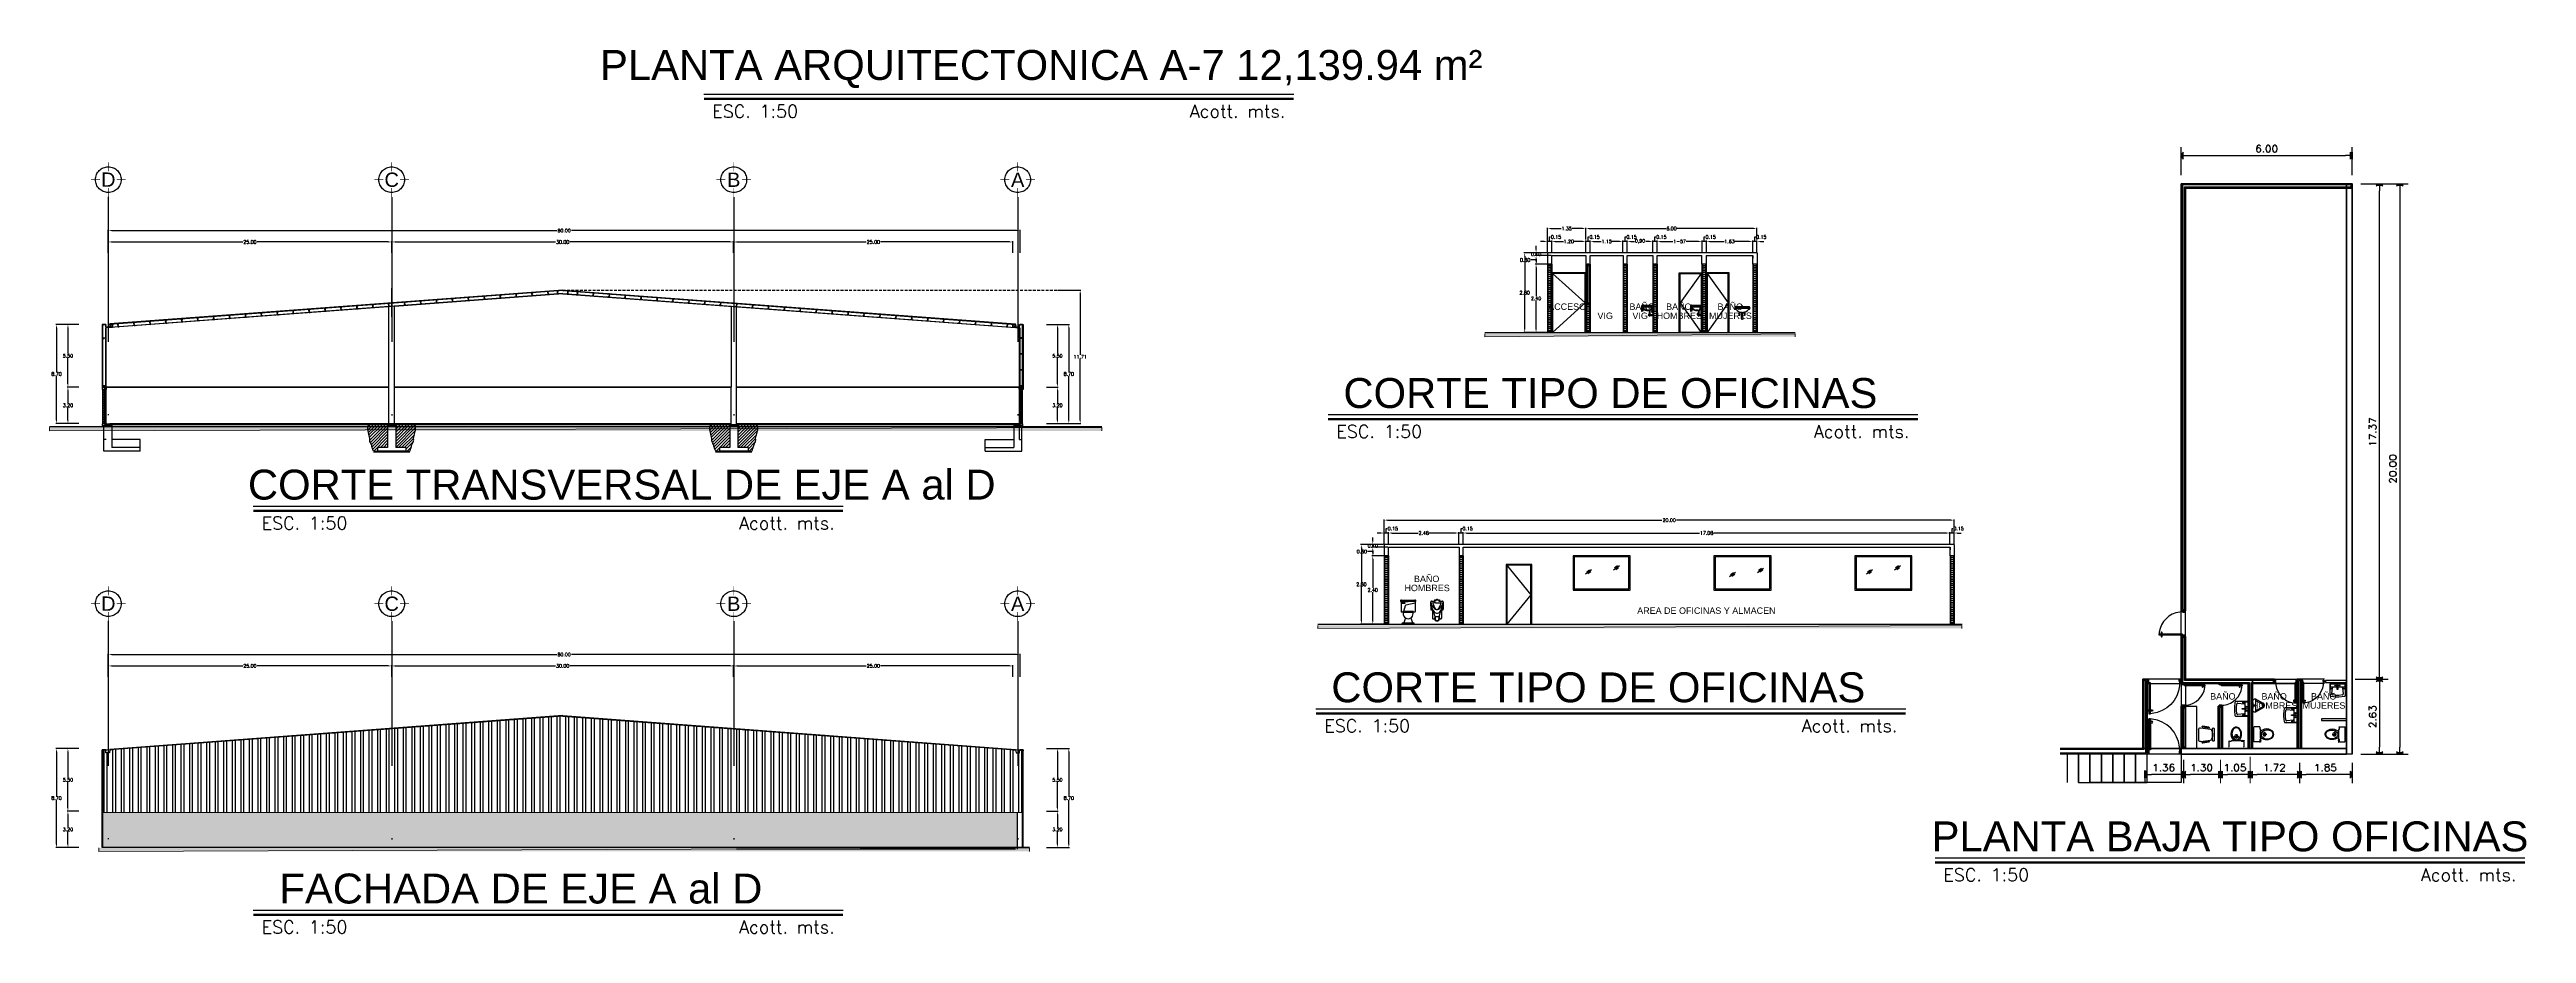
# Model space of a CAD drawing. Header units: millimetres. Extents: x -3 to 3438, y -2371 to 140.
# Drawn here: x 1063.2 to 1280.6, y -59.3 to 18.2 of the extents above; entities that cross this region are included whole.
import ezdxf
from ezdxf.enums import TextEntityAlignment as Align

# ---------------------------------------------------------------- set-up
doc = ezdxf.new("R2010")
doc.units = ezdxf.units.MM
for name, pattern in [('DASHDOT', [25.4, 12.7, -6.35, 0, -6.35]), ('DASHED2', [0.375, 0.25, -0.125]), ('HIDDEN', [9.525, 6.35, -3.175])]:
    doc.linetypes.add(name, pattern=pattern)
doc.layers.get('0').update_dxf_attribs({"color": 3})
for name, color, linetype, lineweight in [('1', 1, 'Continuous', 5), ('2', 223, 'Continuous', 5), ('3', 3, 'Continuous', 30), ('muros', 5, 'Continuous', 50)]:
    doc.layers.add(name, color=color, linetype=linetype, lineweight=lineweight)
for name, color, linetype in [('1- 1', 1, 'Continuous'), ('1- 2', 223, 'Continuous'), ('1- 3', 3, 'Continuous'), ('1- muro 1', 8, 'Continuous'), ('1- muro de carga', 5, 'Continuous'), ('1- proy', 2, 'HIDDEN'), ('1- tex', 81, 'Continuous'), ('2- sanitarios', 2, 'Continuous'), ('8', 8, 'Continuous'), ('dim-75', 2, 'Continuous'), ('ejes', 140, 'DASHDOT'), ('hatch', 9, 'Continuous'), ('MARCO', 254, 'Continuous'), ('proy ante', 7, 'Continuous'), ('PUERTAS', 2, 'Continuous'), ('sanitarios', 2, 'Continuous'), ('Ventana', 140, 'Continuous')]:
    doc.layers.add(name, color=color, linetype=linetype)
doc.styles.add('ALA', font='arial.ttf')
doc.styles.add('ROMANT', font='arial.ttf', dxfattribs={"height": 22})
doc.styles.get("Standard").update_dxf_attribs({"font": 'arial.ttf'})
doc.styles.add('TEXTOS', font='romans.shx')
doc.dimstyles.new('DIM-75P', dxfattribs={"dimtxt": 0.3, "dimasz": 0.3, "dimexe": 0.0675, "dimexo": 0.0468, "dimgap": 0.0375, "dimtad": 0, "dimtih": 1, "dimtoh": 1, "dimzin": 0, "dimdsep": 46, "dimtxsty": 'TEXTOS', "dimcen": 0.3, "dimclrd": 1, "dimclre": 1, "dimclrt": 2, "dimadec": 0, "dimazin": 0, "dimtfac": 1, "dimtmove": 1, "dimatfit": 3, "dimldrblk": 'flecha', "dimfxl": 0.045, "dimtolj": 1, "dimtzin": 0, "dimlwd": -1, "dimlwe": -1, "dimarcsym": 0})

# ---------------------------------------------------------------- blocks, each defined once
blk = doc.blocks.new('ejeh')
at = {"layer": 'ejes', "const_width": 0.02}
blk.add_lwpolyline([(0, 0.174, -2.414214), (0.5, 0.674, 1)], format="xyb", dxfattribs=at)
for points in [[(0, 1.348), (0, 1)], [(-0.326, 0.674), (-0.674, 0.674)], [(0, 0), (0, 0.348)], [(0.326, 0.674), (0.674, 0.674)]]:
    blk.add_lwpolyline(points, dxfattribs=at)
at = {"layer": 'ejes'}
blk.add_circle((0, 0.674), 0.5, dxfattribs=at)
blk.add_attdef('X', text='', height=0.556, dxfattribs=at).set_placement((0, 0.674), align=Align.MIDDLE_CENTER)
blk = doc.blocks.new('*D82')
at = {"layer": 'Defpoints', "color": 0, "transparency": 16777216}
for p in [(1068.38, -36.85), (1148.38, -34.85), (1148.38, -36.85)]:
    blk.add_point(p, dxfattribs=at)
at = {"layer": 'dim-75', "color": 1, "transparency": 16777216}
for p, q in [((1068.38, -36.81), (1068.38, -34.78)), ((1068.68, -34.85), (1107.74, -34.85)), ((1148.08, -34.85), (1109.02, -34.85)), ((1148.38, -36.81), (1148.38, -34.78))]:
    blk.add_line(p, q, dxfattribs=at)
for points in [[(1068.68, -34.8), (1068.68, -34.9), (1068.38, -34.85)], [(1148.08, -34.8), (1148.08, -34.9), (1148.38, -34.85)]]:
    blk.add_solid(points, dxfattribs=at)
at = {"layer": 'dim-75', "color": 2, "transparency": 16777216, "insert": (1108.38, -34.85), "char_height": 0.3, "attachment_point": 5, "style": 'TEXTOS'}
blk.add_mtext('\\A1;80.00', dxfattribs=at)
blk = doc.blocks.new('flecha')
at = {"ltscale": 6}
for points in [[(-0.02, 0.03), (-0.11, 0.13), (-0.12, 0.05), (-0.12, 0.21)], [(-0.02, -0.03), (-0.11, -0.13), (-0.12, -0.05), (-0.12, -0.21)]]:
    blk.add_hatch(color=256, dxfattribs=at).paths.add_polyline_path(points)
for p, q in [((0.01, -0.02), (-0.14, 0.24)), ((0.01, 0.02), (-0.14, -0.24)), ((-0.13, 0.24), (-0.13, 0.03)), ((-0.13, 0.03), (-0.1, 0.12)), ((0, 0), (-0.1, 0.12)), ((0, 0), (-0.1, -0.12)), ((-0.13, -0.02), (-0.13, -0.24)), ((-0.13, -0.02), (-0.1, -0.12))]:
    blk.add_line(p, q, dxfattribs=at)
for points in [[(-0.02, 0.03), (-0.11, 0.13), (-0.12, 0.05), (-0.12, 0.21)], [(-0.02, -0.03), (-0.11, -0.13), (-0.12, -0.05), (-0.12, -0.21)]]:
    blk.add_lwpolyline(points, close=True, dxfattribs=at)
blk = doc.blocks.new('*D83')
at = {"layer": 'Defpoints', "color": 0, "transparency": 16777216}
for p in [(1123.25, -35.85), (1123.25, -36.85), (1147.76, -36.85)]:
    blk.add_point(p, dxfattribs=at)
at = {"layer": 'dim-75', "color": 1, "transparency": 16777216}
for p, q in [((1123.25, -36.81), (1123.25, -35.78)), ((1123.55, -35.85), (1134.87, -35.85)), ((1147.46, -35.85), (1136.15, -35.85)), ((1147.76, -36.81), (1147.76, -35.78))]:
    blk.add_line(p, q, dxfattribs=at)
for points in [[(1123.55, -35.8), (1123.55, -35.9), (1123.25, -35.85)], [(1147.46, -35.8), (1147.46, -35.9), (1147.76, -35.85)]]:
    blk.add_solid(points, dxfattribs=at)
at = {"layer": 'dim-75', "color": 2, "transparency": 16777216, "insert": (1135.51, -35.85), "char_height": 0.3, "attachment_point": 5, "style": 'TEXTOS'}
blk.add_mtext('\\A1;25.00', dxfattribs=at)
blk = doc.blocks.new('*D84')
at = {"layer": 'Defpoints', "color": 0, "transparency": 16777216}
for p in [(1093.25, -35.85), (1093.25, -36.85), (1123.25, -36.85)]:
    blk.add_point(p, dxfattribs=at)
at = {"layer": 'dim-75', "color": 1, "transparency": 16777216}
for p, q in [((1093.25, -36.81), (1093.25, -35.78)), ((1093.55, -35.85), (1107.61, -35.85)), ((1122.95, -35.85), (1108.89, -35.85)), ((1123.25, -36.81), (1123.25, -35.78))]:
    blk.add_line(p, q, dxfattribs=at)
for points in [[(1093.55, -35.8), (1093.55, -35.9), (1093.25, -35.85)], [(1122.95, -35.8), (1122.95, -35.9), (1123.25, -35.85)]]:
    blk.add_solid(points, dxfattribs=at)
at = {"layer": 'dim-75', "color": 2, "transparency": 16777216, "insert": (1108.25, -35.85), "char_height": 0.3, "attachment_point": 5, "style": 'TEXTOS'}
blk.add_mtext('\\A1;30.00', dxfattribs=at)
blk = doc.blocks.new('*D85')
at = {"layer": 'Defpoints', "color": 0, "transparency": 16777216}
for p in [(1068.38, -35.85), (1068.38, -36.85), (1093.25, -36.85)]:
    blk.add_point(p, dxfattribs=at)
at = {"layer": 'dim-75', "color": 1, "transparency": 16777216}
for p, q in [((1068.38, -36.81), (1068.38, -35.78)), ((1068.68, -35.85), (1080.18, -35.85)), ((1092.95, -35.85), (1081.45, -35.85)), ((1093.25, -36.81), (1093.25, -35.78))]:
    blk.add_line(p, q, dxfattribs=at)
for points in [[(1068.68, -35.8), (1068.68, -35.9), (1068.38, -35.85)], [(1092.95, -35.8), (1092.95, -35.9), (1093.25, -35.85)]]:
    blk.add_solid(points, dxfattribs=at)
at = {"layer": 'dim-75', "color": 2, "transparency": 16777216, "insert": (1080.81, -35.85), "char_height": 0.3, "attachment_point": 5, "style": 'TEXTOS'}
blk.add_mtext('\\A1;25.00', dxfattribs=at)
blk = doc.blocks.new('*D86')
at = {"layer": 'Defpoints', "color": 0, "transparency": 16777216}
for p in [(1150.66, -43.09), (1150.66, -51.79), (1152.66, -51.79)]:
    blk.add_point(p, dxfattribs=at)
at = {"layer": 'dim-75', "color": 1, "transparency": 16777216}
for p, q in [((1150.7, -43.09), (1152.72, -43.09)), ((1152.66, -43.39), (1152.66, -47.25)), ((1152.66, -51.49), (1152.66, -47.62)), ((1150.7, -51.79), (1152.72, -51.79))]:
    blk.add_line(p, q, dxfattribs=at)
for points in [[(1152.61, -43.39), (1152.71, -43.39), (1152.66, -43.09)], [(1152.61, -51.49), (1152.71, -51.49), (1152.66, -51.79)]]:
    blk.add_solid(points, dxfattribs=at)
at = {"layer": 'dim-75', "color": 2, "transparency": 16777216, "insert": (1152.66, -47.44), "char_height": 0.3, "attachment_point": 5, "style": 'TEXTOS'}
blk.add_mtext('\\A1;8.70', dxfattribs=at)
blk = doc.blocks.new('*D87')
at = {"layer": 'Defpoints', "color": 0, "transparency": 16777216}
for p in [(1150.66, -48.59), (1151.66, -48.59), (1150.66, -51.79)]:
    blk.add_point(p, dxfattribs=at)
at = {"layer": 'dim-75', "color": 1, "transparency": 16777216}
for p, q in [((1150.7, -48.59), (1151.72, -48.59)), ((1151.66, -48.89), (1151.66, -50)), ((1150.7, -51.79), (1151.72, -51.79)), ((1151.66, -51.49), (1151.66, -50.37))]:
    blk.add_line(p, q, dxfattribs=at)
for points in [[(1151.61, -48.89), (1151.71, -48.89), (1151.66, -48.59)], [(1151.61, -51.49), (1151.71, -51.49), (1151.66, -51.79)]]:
    blk.add_solid(points, dxfattribs=at)
at = {"layer": 'dim-75', "color": 2, "transparency": 16777216, "insert": (1151.66, -50.19), "char_height": 0.3, "attachment_point": 5, "style": 'TEXTOS'}
blk.add_mtext('\\A1;3.20', dxfattribs=at)
blk = doc.blocks.new('*D88')
at = {"layer": 'Defpoints', "color": 0, "transparency": 16777216}
for p in [(1150.66, -43.09), (1151.66, -43.09), (1150.66, -48.59)]:
    blk.add_point(p, dxfattribs=at)
at = {"layer": 'dim-75', "color": 1, "transparency": 16777216}
for p, q in [((1150.7, -43.09), (1151.72, -43.09)), ((1151.66, -43.39), (1151.66, -45.65)), ((1151.66, -48.29), (1151.66, -46.02)), ((1150.7, -48.59), (1151.72, -48.59))]:
    blk.add_line(p, q, dxfattribs=at)
for points in [[(1151.61, -43.39), (1151.71, -43.39), (1151.66, -43.09)], [(1151.61, -48.29), (1151.71, -48.29), (1151.66, -48.59)]]:
    blk.add_solid(points, dxfattribs=at)
at = {"layer": 'dim-75', "color": 2, "transparency": 16777216, "insert": (1151.66, -45.84), "char_height": 0.3, "attachment_point": 5, "style": 'TEXTOS'}
blk.add_mtext('\\A1;5.50', dxfattribs=at)
blk = doc.blocks.new('*D89')
at = {"layer": 'Defpoints', "color": 0, "transparency": 16777216}
for p in [(1065.84, -43.09), (1063.84, -51.79), (1065.84, -51.79)]:
    blk.add_point(p, dxfattribs=at)
at = {"layer": 'dim-75', "color": 1, "transparency": 16777216}
for p, q in [((1065.8, -43.09), (1063.78, -43.09)), ((1063.84, -43.39), (1063.84, -47.25)), ((1063.84, -51.49), (1063.84, -47.62)), ((1065.8, -51.79), (1063.78, -51.79))]:
    blk.add_line(p, q, dxfattribs=at)
for points in [[(1063.79, -43.39), (1063.89, -43.39), (1063.84, -43.09)], [(1063.79, -51.49), (1063.89, -51.49), (1063.84, -51.79)]]:
    blk.add_solid(points, dxfattribs=at)
at = {"layer": 'dim-75', "color": 2, "transparency": 16777216, "insert": (1063.84, -47.44), "char_height": 0.3, "attachment_point": 5, "style": 'TEXTOS'}
blk.add_mtext('\\A1;8.70', dxfattribs=at)
blk = doc.blocks.new('*D90')
at = {"layer": 'Defpoints', "color": 0, "transparency": 16777216}
for p in [(1064.84, -48.59), (1065.84, -48.59), (1065.84, -51.79)]:
    blk.add_point(p, dxfattribs=at)
at = {"layer": 'dim-75', "color": 1, "transparency": 16777216}
for p, q in [((1065.8, -48.59), (1064.78, -48.59)), ((1064.84, -48.89), (1064.84, -50)), ((1065.8, -51.79), (1064.78, -51.79)), ((1064.84, -51.49), (1064.84, -50.37))]:
    blk.add_line(p, q, dxfattribs=at)
for points in [[(1064.79, -48.89), (1064.89, -48.89), (1064.84, -48.59)], [(1064.79, -51.49), (1064.89, -51.49), (1064.84, -51.79)]]:
    blk.add_solid(points, dxfattribs=at)
at = {"layer": 'dim-75', "color": 2, "transparency": 16777216, "insert": (1064.84, -50.19), "char_height": 0.3, "attachment_point": 5, "style": 'TEXTOS'}
blk.add_mtext('\\A1;3.20', dxfattribs=at)
blk = doc.blocks.new('*D91')
at = {"layer": 'Defpoints', "color": 0, "transparency": 16777216}
for p in [(1064.84, -43.09), (1065.84, -43.09), (1065.84, -48.59)]:
    blk.add_point(p, dxfattribs=at)
at = {"layer": 'dim-75', "color": 1, "transparency": 16777216}
for p, q in [((1065.8, -43.09), (1064.78, -43.09)), ((1064.84, -43.39), (1064.84, -45.65)), ((1064.84, -48.29), (1064.84, -46.02)), ((1065.8, -48.59), (1064.78, -48.59))]:
    blk.add_line(p, q, dxfattribs=at)
for points in [[(1064.79, -43.39), (1064.89, -43.39), (1064.84, -43.09)], [(1064.79, -48.29), (1064.89, -48.29), (1064.84, -48.59)]]:
    blk.add_solid(points, dxfattribs=at)
at = {"layer": 'dim-75', "color": 2, "transparency": 16777216, "insert": (1064.84, -45.84), "char_height": 0.3, "attachment_point": 5, "style": 'TEXTOS'}
blk.add_mtext('\\A1;5.50', dxfattribs=at)
blk = doc.blocks.new('*D92')
at = {"layer": 'Defpoints', "color": 0, "transparency": 16777216}
for p in [(1148.38, 2.34), (1068.38, 0.34), (1148.38, 0.34)]:
    blk.add_point(p, dxfattribs=at)
at = {"layer": 'dim-75', "color": 1, "transparency": 16777216}
for p, q in [((1068.38, 0.39), (1068.38, 2.41)), ((1068.68, 2.34), (1107.74, 2.34)), ((1148.08, 2.34), (1109.02, 2.34)), ((1148.38, 0.39), (1148.38, 2.41))]:
    blk.add_line(p, q, dxfattribs=at)
for points in [[(1068.68, 2.39), (1068.68, 2.29), (1068.38, 2.34)], [(1148.08, 2.39), (1148.08, 2.29), (1148.38, 2.34)]]:
    blk.add_solid(points, dxfattribs=at)
at = {"layer": 'dim-75', "color": 2, "transparency": 16777216, "insert": (1108.38, 2.34), "char_height": 0.3, "attachment_point": 5, "style": 'TEXTOS'}
blk.add_mtext('\\A1;80.00', dxfattribs=at)
blk = doc.blocks.new('*D93')
at = {"layer": 'Defpoints', "color": 0, "transparency": 16777216}
for p in [(1123.25, 1.34), (1123.25, 0.34), (1147.76, 0.34)]:
    blk.add_point(p, dxfattribs=at)
at = {"layer": 'dim-75', "color": 1, "transparency": 16777216}
for p, q in [((1123.25, 0.39), (1123.25, 1.41)), ((1123.55, 1.34), (1134.87, 1.34)), ((1147.46, 1.34), (1136.15, 1.34)), ((1147.76, 0.39), (1147.76, 1.41))]:
    blk.add_line(p, q, dxfattribs=at)
for points in [[(1123.55, 1.39), (1123.55, 1.29), (1123.25, 1.34)], [(1147.46, 1.39), (1147.46, 1.29), (1147.76, 1.34)]]:
    blk.add_solid(points, dxfattribs=at)
at = {"layer": 'dim-75', "color": 2, "transparency": 16777216, "insert": (1135.51, 1.34), "char_height": 0.3, "attachment_point": 5, "style": 'TEXTOS'}
blk.add_mtext('\\A1;25.00', dxfattribs=at)
blk = doc.blocks.new('*D94')
at = {"layer": 'Defpoints', "color": 0, "transparency": 16777216}
for p in [(1093.25, 1.34), (1093.25, 0.34), (1123.25, 0.34)]:
    blk.add_point(p, dxfattribs=at)
at = {"layer": 'dim-75', "color": 1, "transparency": 16777216}
for p, q in [((1093.25, 0.39), (1093.25, 1.41)), ((1093.55, 1.34), (1107.61, 1.34)), ((1122.95, 1.34), (1108.89, 1.34)), ((1123.25, 0.39), (1123.25, 1.41))]:
    blk.add_line(p, q, dxfattribs=at)
for points in [[(1093.55, 1.39), (1093.55, 1.29), (1093.25, 1.34)], [(1122.95, 1.39), (1122.95, 1.29), (1123.25, 1.34)]]:
    blk.add_solid(points, dxfattribs=at)
at = {"layer": 'dim-75', "color": 2, "transparency": 16777216, "insert": (1108.25, 1.34), "char_height": 0.3, "attachment_point": 5, "style": 'TEXTOS'}
blk.add_mtext('\\A1;30.00', dxfattribs=at)
blk = doc.blocks.new('*D95')
at = {"layer": 'Defpoints', "color": 0, "transparency": 16777216}
for p in [(1068.38, 1.34), (1068.38, 0.34), (1093.25, 0.34)]:
    blk.add_point(p, dxfattribs=at)
at = {"layer": 'dim-75', "color": 1, "transparency": 16777216}
for p, q in [((1068.38, 0.39), (1068.38, 1.41)), ((1068.68, 1.34), (1080.18, 1.34)), ((1092.95, 1.34), (1081.45, 1.34)), ((1093.25, 0.39), (1093.25, 1.41))]:
    blk.add_line(p, q, dxfattribs=at)
for points in [[(1068.68, 1.39), (1068.68, 1.29), (1068.38, 1.34)], [(1092.95, 1.39), (1092.95, 1.29), (1093.25, 1.34)]]:
    blk.add_solid(points, dxfattribs=at)
at = {"layer": 'dim-75', "color": 2, "transparency": 16777216, "insert": (1080.81, 1.34), "char_height": 0.3, "attachment_point": 5, "style": 'TEXTOS'}
blk.add_mtext('\\A1;25.00', dxfattribs=at)
blk = doc.blocks.new('*D96')
at = {"layer": 'Defpoints', "color": 0, "transparency": 16777216}
for p in [(1150.66, -5.89), (1150.66, -14.59), (1152.66, -14.59)]:
    blk.add_point(p, dxfattribs=at)
at = {"layer": 'dim-75', "color": 1, "transparency": 16777216}
for p, q in [((1150.7, -5.89), (1152.72, -5.89)), ((1152.66, -6.19), (1152.66, -10.05)), ((1152.66, -14.29), (1152.66, -10.43)), ((1150.7, -14.59), (1152.72, -14.59))]:
    blk.add_line(p, q, dxfattribs=at)
for points in [[(1152.61, -6.19), (1152.71, -6.19), (1152.66, -5.89)], [(1152.61, -14.29), (1152.71, -14.29), (1152.66, -14.59)]]:
    blk.add_solid(points, dxfattribs=at)
at = {"layer": 'dim-75', "color": 2, "transparency": 16777216, "insert": (1152.66, -10.24), "char_height": 0.3, "attachment_point": 5, "style": 'TEXTOS'}
blk.add_mtext('\\A1;8.70', dxfattribs=at)
blk = doc.blocks.new('*D97')
at = {"layer": 'Defpoints', "color": 0, "transparency": 16777216}
for p in [(1150.66, -11.39), (1151.66, -11.39), (1150.66, -14.59)]:
    blk.add_point(p, dxfattribs=at)
at = {"layer": 'dim-75', "color": 1, "transparency": 16777216}
for p, q in [((1150.7, -11.39), (1151.72, -11.39)), ((1151.66, -11.69), (1151.66, -12.8)), ((1150.7, -14.59), (1151.72, -14.59)), ((1151.66, -14.29), (1151.66, -13.18))]:
    blk.add_line(p, q, dxfattribs=at)
for points in [[(1151.61, -11.69), (1151.71, -11.69), (1151.66, -11.39)], [(1151.61, -14.29), (1151.71, -14.29), (1151.66, -14.59)]]:
    blk.add_solid(points, dxfattribs=at)
at = {"layer": 'dim-75', "color": 2, "transparency": 16777216, "insert": (1151.66, -12.99), "char_height": 0.3, "attachment_point": 5, "style": 'TEXTOS'}
blk.add_mtext('\\A1;3.20', dxfattribs=at)
blk = doc.blocks.new('*D98')
at = {"layer": 'Defpoints', "color": 0, "transparency": 16777216}
for p in [(1150.66, -5.89), (1151.66, -5.89), (1150.66, -11.39)]:
    blk.add_point(p, dxfattribs=at)
at = {"layer": 'dim-75', "color": 1, "transparency": 16777216}
for p, q in [((1150.7, -5.89), (1151.72, -5.89)), ((1151.66, -6.19), (1151.66, -8.45)), ((1151.66, -11.09), (1151.66, -8.83)), ((1150.7, -11.39), (1151.72, -11.39))]:
    blk.add_line(p, q, dxfattribs=at)
for points in [[(1151.61, -6.19), (1151.71, -6.19), (1151.66, -5.89)], [(1151.61, -11.09), (1151.71, -11.09), (1151.66, -11.39)]]:
    blk.add_solid(points, dxfattribs=at)
at = {"layer": 'dim-75', "color": 2, "transparency": 16777216, "insert": (1151.66, -8.64), "char_height": 0.3, "attachment_point": 5, "style": 'TEXTOS'}
blk.add_mtext('\\A1;5.50', dxfattribs=at)
blk = doc.blocks.new('*D99')
at = {"layer": 'Defpoints', "color": 0, "transparency": 16777216}
for p in [(1065.84, -5.89), (1063.84, -14.59), (1065.84, -14.59)]:
    blk.add_point(p, dxfattribs=at)
at = {"layer": 'dim-75', "color": 1, "transparency": 16777216}
for p, q in [((1065.8, -5.89), (1063.78, -5.89)), ((1063.84, -6.19), (1063.84, -10.05)), ((1063.84, -14.29), (1063.84, -10.43)), ((1065.8, -14.59), (1063.78, -14.59))]:
    blk.add_line(p, q, dxfattribs=at)
for points in [[(1063.79, -6.19), (1063.89, -6.19), (1063.84, -5.89)], [(1063.79, -14.29), (1063.89, -14.29), (1063.84, -14.59)]]:
    blk.add_solid(points, dxfattribs=at)
at = {"layer": 'dim-75', "color": 2, "transparency": 16777216, "insert": (1063.84, -10.24), "char_height": 0.3, "attachment_point": 5, "style": 'TEXTOS'}
blk.add_mtext('\\A1;8.70', dxfattribs=at)
blk = doc.blocks.new('*D100')
at = {"layer": 'Defpoints', "color": 0, "transparency": 16777216}
for p in [(1064.84, -11.39), (1065.84, -11.39), (1065.84, -14.59)]:
    blk.add_point(p, dxfattribs=at)
at = {"layer": 'dim-75', "color": 1, "transparency": 16777216}
for p, q in [((1065.8, -11.39), (1064.78, -11.39)), ((1064.84, -11.69), (1064.84, -12.8)), ((1065.8, -14.59), (1064.78, -14.59)), ((1064.84, -14.29), (1064.84, -13.18))]:
    blk.add_line(p, q, dxfattribs=at)
for points in [[(1064.79, -11.69), (1064.89, -11.69), (1064.84, -11.39)], [(1064.79, -14.29), (1064.89, -14.29), (1064.84, -14.59)]]:
    blk.add_solid(points, dxfattribs=at)
at = {"layer": 'dim-75', "color": 2, "transparency": 16777216, "insert": (1064.84, -12.99), "char_height": 0.3, "attachment_point": 5, "style": 'TEXTOS'}
blk.add_mtext('\\A1;3.20', dxfattribs=at)
blk = doc.blocks.new('*D101')
at = {"layer": 'Defpoints', "color": 0, "transparency": 16777216}
for p in [(1064.84, -5.89), (1065.84, -5.89), (1065.84, -11.39)]:
    blk.add_point(p, dxfattribs=at)
at = {"layer": 'dim-75', "color": 1, "transparency": 16777216}
for p, q in [((1065.8, -5.89), (1064.78, -5.89)), ((1064.84, -6.19), (1064.84, -8.45)), ((1064.84, -11.09), (1064.84, -8.83)), ((1065.8, -11.39), (1064.78, -11.39))]:
    blk.add_line(p, q, dxfattribs=at)
for points in [[(1064.79, -6.19), (1064.89, -6.19), (1064.84, -5.89)], [(1064.79, -11.09), (1064.89, -11.09), (1064.84, -11.39)]]:
    blk.add_solid(points, dxfattribs=at)
at = {"layer": 'dim-75', "color": 2, "transparency": 16777216, "insert": (1064.84, -8.64), "char_height": 0.3, "attachment_point": 5, "style": 'TEXTOS'}
blk.add_mtext('\\A1;5.50', dxfattribs=at)
blk = doc.blocks.new('*D102')
at = {"layer": 'Defpoints', "color": 0, "transparency": 16777216}
for p in [(1151.66, -2.88), (1151.66, -14.59), (1153.66, -14.59)]:
    blk.add_point(p, dxfattribs=at)
at = {"layer": 'dim-75', "color": 1, "transparency": 16777216}
for p, q in [((1151.7, -2.88), (1153.72, -2.88)), ((1153.66, -3.18), (1153.66, -8.55)), ((1153.66, -14.29), (1153.66, -8.92)), ((1151.7, -14.59), (1153.72, -14.59))]:
    blk.add_line(p, q, dxfattribs=at)
for points in [[(1153.61, -3.18), (1153.71, -3.18), (1153.66, -2.88)], [(1153.61, -14.29), (1153.71, -14.29), (1153.66, -14.59)]]:
    blk.add_solid(points, dxfattribs=at)
at = {"layer": 'dim-75', "color": 2, "transparency": 16777216, "insert": (1153.66, -8.73), "char_height": 0.3, "attachment_point": 5, "style": 'TEXTOS'}
blk.add_mtext('\\A1;11.71', dxfattribs=at)
blk = doc.blocks.new('*D103')
at = {"layer": 'Defpoints', "color": 0, "transparency": 16777216}
for p in [(1194.66, 0.39), (1192.66, -6.61), (1194.66, -6.61)]:
    blk.add_point(p, dxfattribs=at)
at = {"layer": 'dim-75', "color": 1, "transparency": 16777216}
for p, q in [((1194.61, 0.39), (1192.59, 0.39)), ((1192.66, 0.09), (1192.66, -2.92)), ((1192.66, -6.31), (1192.66, -3.3)), ((1194.61, -6.61), (1192.59, -6.61))]:
    blk.add_line(p, q, dxfattribs=at)
for points in [[(1192.61, 0.09), (1192.71, 0.09), (1192.66, 0.39)], [(1192.61, -6.31), (1192.71, -6.31), (1192.66, -6.61)]]:
    blk.add_solid(points, dxfattribs=at)
at = {"layer": 'dim-75', "color": 2, "transparency": 16777216, "insert": (1192.66, -3.11), "char_height": 0.3, "attachment_point": 5, "style": 'TEXTOS'}
blk.add_mtext('\\A1;2.80', dxfattribs=at)
blk = doc.blocks.new('*D104')
at = {"layer": 'Defpoints', "color": 0, "transparency": 16777216}
for p in [(1193.66, -0.61), (1194.66, -0.61), (1194.66, -6.61)]:
    blk.add_point(p, dxfattribs=at)
at = {"layer": 'dim-75', "color": 1, "transparency": 16777216}
for p, q in [((1194.61, -0.61), (1193.59, -0.61)), ((1193.66, -0.91), (1193.66, -3.42)), ((1193.66, -6.31), (1193.66, -3.8)), ((1194.61, -6.61), (1193.59, -6.61))]:
    blk.add_line(p, q, dxfattribs=at)
for points in [[(1193.61, -0.91), (1193.71, -0.91), (1193.66, -0.61)], [(1193.61, -6.31), (1193.71, -6.31), (1193.66, -6.61)]]:
    blk.add_solid(points, dxfattribs=at)
at = {"layer": 'dim-75', "color": 2, "transparency": 16777216, "insert": (1193.66, -3.61), "char_height": 0.3, "attachment_point": 5, "style": 'TEXTOS'}
blk.add_mtext('\\A1;2.40', dxfattribs=at)
blk = doc.blocks.new('*D105')
at = {"layer": 'Defpoints', "color": 0, "transparency": 16777216}
for p in [(1193.66, 0.39), (1194.66, 0.39), (1195.03, 0.14)]:
    blk.add_point(p, dxfattribs=at)
at = {"layer": 'dim-75', "color": 1, "transparency": 16777216}
for p, q in [((1194.61, 0.39), (1193.59, 0.39)), ((1194.99, 0.14), (1193.59, 0.14)), ((1193.66, 0.69), (1193.66, 0.99)), ((1193.66, 0.14), (1193.66, 0.39)), ((1193.66, 0.14), (1193.66, 0.39)), ((1193.66, -0.16), (1193.66, -0.46))]:
    blk.add_line(p, q, dxfattribs=at)
for points in [[(1193.61, 0.69), (1193.71, 0.69), (1193.66, 0.39)], [(1193.61, -0.16), (1193.71, -0.16), (1193.66, 0.14)]]:
    blk.add_solid(points, dxfattribs=at)
at = {"layer": 'dim-75', "color": 2, "transparency": 16777216, "insert": (1193.66, 0.27), "char_height": 0.3, "attachment_point": 5, "style": 'TEXTOS'}
blk.add_mtext('\\A1;0.10', dxfattribs=at)
blk = doc.blocks.new('*D106')
at = {"layer": 'Defpoints', "color": 0, "transparency": 16777216}
for p in [(1193.66, 0.14), (1195.03, 0.14), (1194.66, -0.61)]:
    blk.add_point(p, dxfattribs=at)
at = {"layer": 'dim-75', "color": 1, "transparency": 16777216}
for p, q in [((1194.99, 0.14), (1193.59, 0.14)), ((1193.27, -0.24), (1193.19, -0.24)), ((1193.66, -0.24), (1193.27, -0.24)), ((1194.61, -0.61), (1193.59, -0.61)), ((1193.66, -0.31), (1193.66, -0.16))]:
    blk.add_line(p, q, dxfattribs=at)
for points in [[(1193.61, -0.16), (1193.71, -0.16), (1193.66, 0.14)], [(1193.61, -0.31), (1193.71, -0.31), (1193.66, -0.61)]]:
    blk.add_solid(points, dxfattribs=at)
at = {"layer": 'dim-75', "color": 2, "transparency": 16777216, "insert": (1192.7, -0.24), "char_height": 0.3, "attachment_point": 5, "style": 'TEXTOS'}
blk.add_mtext('\\A1;0.30', dxfattribs=at)
blk = doc.blocks.new('*D107')
at = {"layer": 'Defpoints', "color": 0, "transparency": 16777216}
for p in [(1194.66, 1.39), (1194.66, 0.39), (1195.03, 0.39)]:
    blk.add_point(p, dxfattribs=at)
at = {"layer": 'dim-75', "color": 1, "transparency": 16777216}
for p, q in [((1194.36, 1.39), (1194.06, 1.39)), ((1194.66, 0.44), (1194.66, 1.46)), ((1195.03, 1.39), (1194.66, 1.39)), ((1195.03, 1.39), (1194.66, 1.39)), ((1194.85, 1.39), (1194.85, 1.78)), ((1194.85, 1.78), (1194.92, 1.78)), ((1195.03, 0.44), (1195.03, 1.46)), ((1195.33, 1.39), (1195.63, 1.39))]:
    blk.add_line(p, q, dxfattribs=at)
for points in [[(1194.36, 1.44), (1194.36, 1.34), (1194.66, 1.39)], [(1195.33, 1.44), (1195.33, 1.34), (1195.03, 1.39)]]:
    blk.add_solid(points, dxfattribs=at)
at = {"layer": 'dim-75', "color": 2, "transparency": 16777216, "insert": (1195.41, 1.78), "char_height": 0.3, "attachment_point": 5, "style": 'TEXTOS'}
blk.add_mtext('\\A1;0.15', dxfattribs=at)
blk = doc.blocks.new('*D108')
at = {"layer": 'Defpoints', "color": 0, "transparency": 16777216}
for p in [(1198.03, 1.39), (1198.03, 0.39), (1198.41, 0.39)]:
    blk.add_point(p, dxfattribs=at)
at = {"layer": 'dim-75', "color": 1, "transparency": 16777216}
for p, q in [((1197.73, 1.39), (1197.43, 1.39)), ((1198.03, 0.44), (1198.03, 1.46)), ((1198.41, 1.39), (1198.03, 1.39)), ((1198.41, 1.39), (1198.03, 1.39)), ((1198.22, 1.39), (1198.22, 1.78)), ((1198.22, 1.78), (1198.29, 1.78)), ((1198.41, 0.44), (1198.41, 1.46)), ((1198.71, 1.39), (1199.01, 1.39))]:
    blk.add_line(p, q, dxfattribs=at)
for points in [[(1197.73, 1.44), (1197.73, 1.34), (1198.03, 1.39)], [(1198.71, 1.44), (1198.71, 1.34), (1198.41, 1.39)]]:
    blk.add_solid(points, dxfattribs=at)
at = {"layer": 'dim-75', "color": 2, "transparency": 16777216, "insert": (1198.79, 1.78), "char_height": 0.3, "attachment_point": 5, "style": 'TEXTOS'}
blk.add_mtext('\\A1;0.15', dxfattribs=at)
blk = doc.blocks.new('*D109')
at = {"layer": 'Defpoints', "color": 0, "transparency": 16777216}
for p in [(1201.28, 1.39), (1201.28, 0.39), (1201.66, 0.39)]:
    blk.add_point(p, dxfattribs=at)
at = {"layer": 'dim-75', "color": 1, "transparency": 16777216}
for p, q in [((1200.98, 1.39), (1200.68, 1.39)), ((1201.28, 0.44), (1201.28, 1.46)), ((1201.66, 1.39), (1201.28, 1.39)), ((1201.66, 1.39), (1201.28, 1.39)), ((1201.47, 1.39), (1201.47, 1.78)), ((1201.47, 1.78), (1201.55, 1.78)), ((1201.66, 0.44), (1201.66, 1.46)), ((1201.96, 1.39), (1202.26, 1.39))]:
    blk.add_line(p, q, dxfattribs=at)
for points in [[(1200.98, 1.44), (1200.98, 1.34), (1201.28, 1.39)], [(1201.96, 1.44), (1201.96, 1.34), (1201.66, 1.39)]]:
    blk.add_solid(points, dxfattribs=at)
at = {"layer": 'dim-75', "color": 2, "transparency": 16777216, "insert": (1202.04, 1.78), "char_height": 0.3, "attachment_point": 5, "style": 'TEXTOS'}
blk.add_mtext('\\A1;0.15', dxfattribs=at)
blk = doc.blocks.new('*D110')
at = {"layer": 'Defpoints', "color": 0, "transparency": 16777216}
for p in [(1203.91, 1.39), (1203.91, 0.39), (1204.28, 0.39)]:
    blk.add_point(p, dxfattribs=at)
at = {"layer": 'dim-75', "color": 1, "transparency": 16777216}
for p, q in [((1203.61, 1.39), (1203.31, 1.39)), ((1203.91, 0.44), (1203.91, 1.46)), ((1204.28, 1.39), (1203.91, 1.39)), ((1204.28, 1.39), (1203.91, 1.39)), ((1204.09, 1.39), (1204.09, 1.78)), ((1204.09, 1.78), (1204.17, 1.78)), ((1204.28, 0.44), (1204.28, 1.46)), ((1204.58, 1.39), (1204.88, 1.39))]:
    blk.add_line(p, q, dxfattribs=at)
for points in [[(1203.61, 1.44), (1203.61, 1.34), (1203.91, 1.39)], [(1204.58, 1.44), (1204.58, 1.34), (1204.28, 1.39)]]:
    blk.add_solid(points, dxfattribs=at)
at = {"layer": 'dim-75', "color": 2, "transparency": 16777216, "insert": (1204.66, 1.78), "char_height": 0.3, "attachment_point": 5, "style": 'TEXTOS'}
blk.add_mtext('\\A1;0.15', dxfattribs=at)
blk = doc.blocks.new('*D111')
at = {"layer": 'Defpoints', "color": 0, "transparency": 16777216}
for p in [(1208.22, 1.39), (1208.22, 0.39), (1208.6, 0.39)]:
    blk.add_point(p, dxfattribs=at)
at = {"layer": 'dim-75', "color": 1, "transparency": 16777216}
for p, q in [((1207.92, 1.39), (1207.62, 1.39)), ((1208.22, 0.44), (1208.22, 1.46)), ((1208.6, 1.39), (1208.22, 1.39)), ((1208.6, 1.39), (1208.22, 1.39)), ((1208.41, 1.39), (1208.41, 1.78)), ((1208.41, 1.78), (1208.48, 1.78)), ((1208.6, 0.44), (1208.6, 1.46)), ((1208.9, 1.39), (1209.2, 1.39))]:
    blk.add_line(p, q, dxfattribs=at)
for points in [[(1207.92, 1.44), (1207.92, 1.34), (1208.22, 1.39)], [(1208.9, 1.44), (1208.9, 1.34), (1208.6, 1.39)]]:
    blk.add_solid(points, dxfattribs=at)
at = {"layer": 'dim-75', "color": 2, "transparency": 16777216, "insert": (1208.98, 1.78), "char_height": 0.3, "attachment_point": 5, "style": 'TEXTOS'}
blk.add_mtext('\\A1;0.15', dxfattribs=at)
blk = doc.blocks.new('*D112')
at = {"layer": 'Defpoints', "color": 0, "transparency": 16777216}
for p in [(1212.67, 1.39), (1212.67, 0.39), (1213.04, 0.39)]:
    blk.add_point(p, dxfattribs=at)
at = {"layer": 'dim-75', "color": 1, "transparency": 16777216}
for p, q in [((1212.37, 1.39), (1212.07, 1.39)), ((1212.67, 0.44), (1212.67, 1.46)), ((1213.04, 1.39), (1212.67, 1.39)), ((1213.04, 1.39), (1212.67, 1.39)), ((1212.85, 1.39), (1212.85, 1.78)), ((1212.85, 1.78), (1212.93, 1.78)), ((1213.04, 0.44), (1213.04, 1.46)), ((1213.34, 1.39), (1213.64, 1.39))]:
    blk.add_line(p, q, dxfattribs=at)
for points in [[(1212.37, 1.44), (1212.37, 1.34), (1212.67, 1.39)], [(1213.34, 1.44), (1213.34, 1.34), (1213.04, 1.39)]]:
    blk.add_solid(points, dxfattribs=at)
at = {"layer": 'dim-75', "color": 2, "transparency": 16777216, "insert": (1213.42, 1.78), "char_height": 0.3, "attachment_point": 5, "style": 'TEXTOS'}
blk.add_mtext('\\A1;0.15', dxfattribs=at)
blk = doc.blocks.new('*D113')
at = {"layer": 'Defpoints', "color": 0, "transparency": 16777216}
for p in [(1198.03, 2.52), (1198.03, 1.52), (1213.04, 1.52)]:
    blk.add_point(p, dxfattribs=at)
at = {"layer": 'dim-75', "color": 1, "transparency": 16777216}
for p, q in [((1198.03, 1.57), (1198.03, 2.59)), ((1198.33, 2.52), (1205.05, 2.52)), ((1212.74, 2.52), (1206.02, 2.52)), ((1213.04, 1.57), (1213.04, 2.59))]:
    blk.add_line(p, q, dxfattribs=at)
for points in [[(1198.33, 2.57), (1198.33, 2.47), (1198.03, 2.52)], [(1212.74, 2.57), (1212.74, 2.47), (1213.04, 2.52)]]:
    blk.add_solid(points, dxfattribs=at)
at = {"layer": 'dim-75', "color": 2, "transparency": 16777216, "insert": (1205.54, 2.52), "char_height": 0.3, "attachment_point": 5, "style": 'TEXTOS'}
blk.add_mtext('\\A1;6.00', dxfattribs=at)
blk = doc.blocks.new('*D114')
at = {"layer": 'Defpoints', "color": 0, "transparency": 16777216}
for p in [(1195.03, 0.39), (1198.03, 1.39), (1198.03, 0.39)]:
    blk.add_point(p, dxfattribs=at)
at = {"layer": 'dim-75', "color": 1, "transparency": 16777216}
for p, q in [((1195.03, 0.44), (1195.03, 1.46)), ((1195.33, 1.39), (1196.06, 1.39)), ((1197.73, 1.39), (1197, 1.39)), ((1198.03, 0.44), (1198.03, 1.46))]:
    blk.add_line(p, q, dxfattribs=at)
for points in [[(1195.33, 1.44), (1195.33, 1.34), (1195.03, 1.39)], [(1197.73, 1.44), (1197.73, 1.34), (1198.03, 1.39)]]:
    blk.add_solid(points, dxfattribs=at)
at = {"layer": 'dim-75', "color": 2, "transparency": 16777216, "insert": (1196.53, 1.39), "char_height": 0.3, "attachment_point": 5, "style": 'TEXTOS'}
blk.add_mtext('\\A1;1.20', dxfattribs=at)
blk = doc.blocks.new('*D115')
at = {"layer": 'Defpoints', "color": 0, "transparency": 16777216}
for p in [(1198.41, 0.39), (1201.28, 1.39), (1201.28, 0.39)]:
    blk.add_point(p, dxfattribs=at)
at = {"layer": 'dim-75', "color": 1, "transparency": 16777216}
for p, q in [((1198.41, 0.44), (1198.41, 1.46)), ((1198.71, 1.39), (1199.37, 1.39)), ((1200.98, 1.39), (1200.32, 1.39)), ((1201.28, 0.44), (1201.28, 1.46))]:
    blk.add_line(p, q, dxfattribs=at)
for points in [[(1198.71, 1.44), (1198.71, 1.34), (1198.41, 1.39)], [(1200.98, 1.44), (1200.98, 1.34), (1201.28, 1.39)]]:
    blk.add_solid(points, dxfattribs=at)
at = {"layer": 'dim-75', "color": 2, "transparency": 16777216, "insert": (1199.85, 1.39), "char_height": 0.3, "attachment_point": 5, "style": 'TEXTOS'}
blk.add_mtext('\\A1;1.15', dxfattribs=at)
blk = doc.blocks.new('*D116')
at = {"layer": 'Defpoints', "color": 0, "transparency": 16777216}
for p in [(1201.66, 0.39), (1203.91, 1.39), (1203.91, 0.39)]:
    blk.add_point(p, dxfattribs=at)
at = {"layer": 'dim-75', "color": 1, "transparency": 16777216}
for p, q in [((1201.66, 0.44), (1201.66, 1.46)), ((1201.96, 1.39), (1202.29, 1.39)), ((1203.61, 1.39), (1203.28, 1.39)), ((1203.91, 0.44), (1203.91, 1.46))]:
    blk.add_line(p, q, dxfattribs=at)
for points in [[(1201.96, 1.44), (1201.96, 1.34), (1201.66, 1.39)], [(1203.61, 1.44), (1203.61, 1.34), (1203.91, 1.39)]]:
    blk.add_solid(points, dxfattribs=at)
at = {"layer": 'dim-75', "color": 2, "transparency": 16777216, "insert": (1202.78, 1.39), "char_height": 0.3, "attachment_point": 5, "style": 'TEXTOS'}
blk.add_mtext('\\A1;0,90', dxfattribs=at)
blk = doc.blocks.new('*D117')
at = {"layer": 'Defpoints', "color": 0, "transparency": 16777216}
for p in [(1204.28, 0.39), (1208.22, 1.39), (1208.22, 0.39)]:
    blk.add_point(p, dxfattribs=at)
at = {"layer": 'dim-75', "color": 1, "transparency": 16777216}
for p, q in [((1204.28, 0.44), (1204.28, 1.46)), ((1204.58, 1.39), (1205.66, 1.39)), ((1207.92, 1.39), (1206.84, 1.39)), ((1208.22, 0.44), (1208.22, 1.46))]:
    blk.add_line(p, q, dxfattribs=at)
for points in [[(1204.58, 1.44), (1204.58, 1.34), (1204.28, 1.39)], [(1207.92, 1.44), (1207.92, 1.34), (1208.22, 1.39)]]:
    blk.add_solid(points, dxfattribs=at)
at = {"layer": 'dim-75', "color": 2, "transparency": 16777216, "insert": (1206.25, 1.39), "char_height": 0.3, "attachment_point": 5, "style": 'TEXTOS'}
blk.add_mtext('\\A1;1-57', dxfattribs=at)
blk = doc.blocks.new('*D118')
at = {"layer": 'Defpoints', "color": 0, "transparency": 16777216}
for p in [(1208.6, 0.39), (1212.67, 1.39), (1212.67, 0.39)]:
    blk.add_point(p, dxfattribs=at)
at = {"layer": 'dim-75', "color": 1, "transparency": 16777216}
for p, q in [((1208.6, 0.44), (1208.6, 1.46)), ((1208.9, 1.39), (1210.16, 1.39)), ((1212.37, 1.39), (1211.1, 1.39)), ((1212.67, 0.44), (1212.67, 1.46))]:
    blk.add_line(p, q, dxfattribs=at)
for points in [[(1208.9, 1.44), (1208.9, 1.34), (1208.6, 1.39)], [(1212.37, 1.44), (1212.37, 1.34), (1212.67, 1.39)]]:
    blk.add_solid(points, dxfattribs=at)
at = {"layer": 'dim-75', "color": 2, "transparency": 16777216, "insert": (1210.63, 1.39), "char_height": 0.3, "attachment_point": 5, "style": 'TEXTOS'}
blk.add_mtext('\\A1;1.63', dxfattribs=at)
blk = doc.blocks.new('*D119')
at = {"layer": 'Defpoints', "color": 0, "transparency": 16777216}
for p in [(1194.66, 2.52), (1194.66, 1.46), (1198.03, 1.52)]:
    blk.add_point(p, dxfattribs=at)
at = {"layer": 'dim-75', "color": 1, "transparency": 16777216}
for p, q in [((1194.66, 1.51), (1194.66, 2.59)), ((1194.96, 2.52), (1195.87, 2.52)), ((1197.73, 2.52), (1196.82, 2.52)), ((1198.03, 1.57), (1198.03, 2.59))]:
    blk.add_line(p, q, dxfattribs=at)
for points in [[(1194.96, 2.57), (1194.96, 2.47), (1194.66, 2.52)], [(1197.73, 2.57), (1197.73, 2.47), (1198.03, 2.52)]]:
    blk.add_solid(points, dxfattribs=at)
at = {"layer": 'dim-75', "color": 2, "transparency": 16777216, "insert": (1196.34, 2.52), "char_height": 0.3, "attachment_point": 5, "style": 'TEXTOS'}
blk.add_mtext('\\A1;1.35', dxfattribs=at)
blk = doc.blocks.new('*D120')
at = {"layer": 'Defpoints', "color": 0, "transparency": 16777216}
for p in [(1180.33, -24.19), (1180.33, -25.19), (1180.71, -25.19)]:
    blk.add_point(p, dxfattribs=at)
at = {"layer": 'dim-75', "color": 1, "transparency": 16777216}
for p, q in [((1180.52, -24.19), (1180.52, -23.8)), ((1180.52, -23.8), (1180.59, -23.8)), ((1180.03, -24.19), (1179.73, -24.19)), ((1180.33, -25.14), (1180.33, -24.12)), ((1180.71, -24.19), (1180.33, -24.19)), ((1180.71, -24.19), (1180.33, -24.19)), ((1180.71, -25.14), (1180.71, -24.12)), ((1181.01, -24.19), (1181.31, -24.19))]:
    blk.add_line(p, q, dxfattribs=at)
for points in [[(1180.03, -24.14), (1180.03, -24.24), (1180.33, -24.19)], [(1181.01, -24.14), (1181.01, -24.24), (1180.71, -24.19)]]:
    blk.add_solid(points, dxfattribs=at)
at = {"layer": 'dim-75', "color": 2, "transparency": 16777216, "insert": (1181.09, -23.8), "char_height": 0.3, "attachment_point": 5, "style": 'TEXTOS'}
blk.add_mtext('\\A1;0.15', dxfattribs=at)
blk = doc.blocks.new('*D121')
at = {"layer": 'Defpoints', "color": 0, "transparency": 16777216}
for p in [(1180.33, -23.06), (1180.33, -24.12), (1230.35, -24.12)]:
    blk.add_point(p, dxfattribs=at)
at = {"layer": 'dim-75', "color": 1, "transparency": 16777216}
for p, q in [((1180.33, -24.08), (1180.33, -23)), ((1180.63, -23.06), (1204.7, -23.06)), ((1230.05, -23.06), (1205.98, -23.06)), ((1230.35, -24.08), (1230.35, -23))]:
    blk.add_line(p, q, dxfattribs=at)
for points in [[(1180.63, -23.01), (1180.63, -23.11), (1180.33, -23.06)], [(1230.05, -23.01), (1230.05, -23.11), (1230.35, -23.06)]]:
    blk.add_solid(points, dxfattribs=at)
at = {"layer": 'dim-75', "color": 2, "transparency": 16777216, "insert": (1205.34, -23.06), "char_height": 0.3, "attachment_point": 5, "style": 'TEXTOS'}
blk.add_mtext('\\A1;20.00', dxfattribs=at)
blk = doc.blocks.new('*D122')
at = {"layer": 'Defpoints', "color": 0, "transparency": 16777216}
for p in [(1180.71, -25.19), (1186.89, -24.19), (1186.89, -25.19)]:
    blk.add_point(p, dxfattribs=at)
at = {"layer": 'dim-75', "color": 1, "transparency": 16777216}
for p, q in [((1180.71, -25.14), (1180.71, -24.12)), ((1181.01, -24.19), (1183.3, -24.19)), ((1186.59, -24.19), (1184.29, -24.19)), ((1186.89, -25.14), (1186.89, -24.12))]:
    blk.add_line(p, q, dxfattribs=at)
for points in [[(1181.01, -24.14), (1181.01, -24.24), (1180.71, -24.19)], [(1186.59, -24.14), (1186.59, -24.24), (1186.89, -24.19)]]:
    blk.add_solid(points, dxfattribs=at)
at = {"layer": 'dim-75', "color": 2, "transparency": 16777216, "insert": (1183.8, -24.19), "char_height": 0.3, "attachment_point": 5, "style": 'TEXTOS'}
blk.add_mtext('\\A1;2.48', dxfattribs=at)
blk = doc.blocks.new('*D123')
at = {"layer": 'Defpoints', "color": 0, "transparency": 16777216}
for p in [(1186.89, -24.19), (1186.89, -25.19), (1187.27, -25.19)]:
    blk.add_point(p, dxfattribs=at)
at = {"layer": 'dim-75', "color": 1, "transparency": 16777216}
for p, q in [((1187.08, -24.19), (1187.08, -23.8)), ((1187.08, -23.8), (1187.16, -23.8)), ((1186.59, -24.19), (1186.29, -24.19)), ((1186.89, -25.14), (1186.89, -24.12)), ((1187.27, -24.19), (1186.89, -24.19)), ((1187.27, -24.19), (1186.89, -24.19)), ((1187.27, -25.14), (1187.27, -24.12)), ((1187.57, -24.19), (1187.87, -24.19))]:
    blk.add_line(p, q, dxfattribs=at)
for points in [[(1186.59, -24.14), (1186.59, -24.24), (1186.89, -24.19)], [(1187.57, -24.14), (1187.57, -24.24), (1187.27, -24.19)]]:
    blk.add_solid(points, dxfattribs=at)
at = {"layer": 'dim-75', "color": 2, "transparency": 16777216, "insert": (1187.65, -23.8), "char_height": 0.3, "attachment_point": 5, "style": 'TEXTOS'}
blk.add_mtext('\\A1;0.15', dxfattribs=at)
blk = doc.blocks.new('*D124')
at = {"layer": 'Defpoints', "color": 0, "transparency": 16777216}
for p in [(1229.97, -24.19), (1229.97, -25.19), (1230.35, -25.19)]:
    blk.add_point(p, dxfattribs=at)
at = {"layer": 'dim-75', "color": 1, "transparency": 16777216}
for p, q in [((1230.16, -24.19), (1230.16, -23.8)), ((1230.16, -23.8), (1230.24, -23.8)), ((1229.67, -24.19), (1229.37, -24.19)), ((1229.97, -25.14), (1229.97, -24.12)), ((1230.35, -24.19), (1229.97, -24.19)), ((1230.35, -24.19), (1229.97, -24.19)), ((1230.35, -25.14), (1230.35, -24.12)), ((1230.65, -24.19), (1230.95, -24.19))]:
    blk.add_line(p, q, dxfattribs=at)
for points in [[(1229.67, -24.14), (1229.67, -24.24), (1229.97, -24.19)], [(1230.65, -24.14), (1230.65, -24.24), (1230.35, -24.19)]]:
    blk.add_solid(points, dxfattribs=at)
at = {"layer": 'dim-75', "color": 2, "transparency": 16777216, "insert": (1230.73, -23.8), "char_height": 0.3, "attachment_point": 5, "style": 'TEXTOS'}
blk.add_mtext('\\A1;0.15', dxfattribs=at)
blk = doc.blocks.new('*D125')
at = {"layer": 'Defpoints', "color": 0, "transparency": 16777216}
for p in [(1187.27, -25.19), (1229.97, -24.19), (1229.97, -25.19)]:
    blk.add_point(p, dxfattribs=at)
at = {"layer": 'dim-75', "color": 1, "transparency": 16777216}
for p, q in [((1187.27, -25.14), (1187.27, -24.12)), ((1187.57, -24.19), (1208, -24.19)), ((1229.67, -24.19), (1209.24, -24.19)), ((1229.97, -25.14), (1229.97, -24.12))]:
    blk.add_line(p, q, dxfattribs=at)
for points in [[(1187.57, -24.14), (1187.57, -24.24), (1187.27, -24.19)], [(1229.67, -24.14), (1229.67, -24.24), (1229.97, -24.19)]]:
    blk.add_solid(points, dxfattribs=at)
at = {"layer": 'dim-75', "color": 2, "transparency": 16777216, "insert": (1208.62, -24.19), "char_height": 0.3, "attachment_point": 5, "style": 'TEXTOS'}
blk.add_mtext('\\A1;17.08', dxfattribs=at)
blk = doc.blocks.new('*D126')
at = {"layer": 'Defpoints', "color": 0, "transparency": 16777216}
for p in [(1180.33, -25.19), (1178.33, -32.2), (1180.33, -32.2)]:
    blk.add_point(p, dxfattribs=at)
at = {"layer": 'dim-75', "color": 1, "transparency": 16777216}
for p, q in [((1180.28, -25.19), (1178.26, -25.19)), ((1178.33, -25.49), (1178.33, -28.51)), ((1178.33, -31.9), (1178.33, -28.88)), ((1180.28, -32.2), (1178.26, -32.2))]:
    blk.add_line(p, q, dxfattribs=at)
for points in [[(1178.28, -25.49), (1178.38, -25.49), (1178.33, -25.19)], [(1178.28, -31.9), (1178.38, -31.9), (1178.33, -32.2)]]:
    blk.add_solid(points, dxfattribs=at)
at = {"layer": 'dim-75', "color": 2, "transparency": 16777216, "insert": (1178.33, -28.69), "char_height": 0.3, "attachment_point": 5, "style": 'TEXTOS'}
blk.add_mtext('\\A1;2.80', dxfattribs=at)
blk = doc.blocks.new('*D127')
at = {"layer": 'Defpoints', "color": 0, "transparency": 16777216}
for p in [(1179.33, -26.19), (1180.33, -26.19), (1180.33, -32.2)]:
    blk.add_point(p, dxfattribs=at)
at = {"layer": 'dim-75', "color": 1, "transparency": 16777216}
for p, q in [((1180.28, -26.19), (1179.26, -26.19)), ((1179.33, -26.49), (1179.33, -29.01)), ((1179.33, -31.9), (1179.33, -29.38)), ((1180.28, -32.2), (1179.26, -32.2))]:
    blk.add_line(p, q, dxfattribs=at)
for points in [[(1179.28, -26.49), (1179.38, -26.49), (1179.33, -26.19)], [(1179.28, -31.9), (1179.38, -31.9), (1179.33, -32.2)]]:
    blk.add_solid(points, dxfattribs=at)
at = {"layer": 'dim-75', "color": 2, "transparency": 16777216, "insert": (1179.33, -29.19), "char_height": 0.3, "attachment_point": 5, "style": 'TEXTOS'}
blk.add_mtext('\\A1;2.40', dxfattribs=at)
blk = doc.blocks.new('*D128')
at = {"layer": 'Defpoints', "color": 0, "transparency": 16777216}
for p in [(1179.33, -25.19), (1180.33, -25.19), (1180.71, -25.44)]:
    blk.add_point(p, dxfattribs=at)
at = {"layer": 'dim-75', "color": 1, "transparency": 16777216}
for p, q in [((1180.28, -25.19), (1179.26, -25.19)), ((1180.66, -25.44), (1179.26, -25.44)), ((1179.33, -24.89), (1179.33, -24.59)), ((1179.33, -25.44), (1179.33, -25.19)), ((1179.33, -25.44), (1179.33, -25.19)), ((1179.33, -25.74), (1179.33, -26.04))]:
    blk.add_line(p, q, dxfattribs=at)
for points in [[(1179.28, -24.89), (1179.38, -24.89), (1179.33, -25.19)], [(1179.28, -25.74), (1179.38, -25.74), (1179.33, -25.44)]]:
    blk.add_solid(points, dxfattribs=at)
at = {"layer": 'dim-75', "color": 2, "transparency": 16777216, "insert": (1179.33, -25.32), "char_height": 0.3, "attachment_point": 5, "style": 'TEXTOS'}
blk.add_mtext('\\A1;0.10', dxfattribs=at)
blk = doc.blocks.new('*D129')
at = {"layer": 'Defpoints', "color": 0, "transparency": 16777216}
for p in [(1179.33, -25.44), (1180.71, -25.44), (1180.33, -26.19)]:
    blk.add_point(p, dxfattribs=at)
at = {"layer": 'dim-75', "color": 1, "transparency": 16777216}
for p, q in [((1178.94, -25.82), (1178.87, -25.82)), ((1179.33, -25.82), (1178.94, -25.82)), ((1180.66, -25.44), (1179.26, -25.44)), ((1179.33, -25.89), (1179.33, -25.74)), ((1180.28, -26.19), (1179.26, -26.19))]:
    blk.add_line(p, q, dxfattribs=at)
for points in [[(1179.28, -25.74), (1179.38, -25.74), (1179.33, -25.44)], [(1179.28, -25.89), (1179.38, -25.89), (1179.33, -26.19)]]:
    blk.add_solid(points, dxfattribs=at)
at = {"layer": 'dim-75', "color": 2, "transparency": 16777216, "insert": (1178.37, -25.82), "char_height": 0.3, "attachment_point": 5, "style": 'TEXTOS'}
blk.add_mtext('\\A1;0.30', dxfattribs=at)

msp = doc.modelspace()

# ---------------------------------------------------------------- hatches: boundary and pattern name
at = {"layer": 'hatch'}
h = msp.add_hatch(dxfattribs=at)
h.set_pattern_fill('ANSI32', color=256, scale=2, angle=45)
h.set_pattern_definition([(90, (869.2793, -158.3692), (-0.75, 1e-16), []), (90, (869.5293, -158.1192), (-0.75, 1e-16), [])])
h.paths.add_polyline_path([(1147.989, -43.215), (1108.257, -40.245), (1068.518, -43.215), (1068.479, -43.46), (1068.163, -43.46), (1068.163, -43.215), (1067.902, -43.215), (1067.902, -48.713), (1148.605, -48.713), (1148.605, -43.223), (1148.597, -43.223), (1148.344, -43.22), (1148.344, -43.46), (1148.028, -43.46)])
h = msp.add_hatch(dxfattribs=at)
h.set_pattern_fill('AR-SAND', color=256, scale=0.5, angle=45)
h.set_pattern_definition([(82.5, (869.2793, -158.3692), (-0.7035066, 0.6589636), [0, -0.76, 0, -0.85, 0, -0.8125]), (52.5, (869.2793, -158.3692), (-0.372069, 1.62349), [0, -0.41, 0, -0.685, 0, -0.2625]), (12.5, (868.8444, -158.8041), (1.0990146, 1.1030162), [0, -0.25, 0, -0.9, 0, -1.175]), (2.5, (868.8444, -158.8041), (0.752521, 1.3731314), [0, -0.125, 0, -0.59, 0, -0.675])])
h.paths.add_polyline_path([(1067.902, -48.713), (1067.902, -51.786), (1148.171, -51.786), (1148.171, -48.713)])
at = {"layer": 'proy ante', "true_color": 0xffffff}
for points in [[(1189.15, -6.717), (1189.15, -6.969), (1216.385, -6.717)], [(1189.15, -6.969), (1216.385, -6.717), (1216.385, -6.969)], [(1174.506, -32.299), (1174.506, -32.552), (1231.03, -32.299)], [(1174.506, -32.552), (1231.03, -32.299), (1231.03, -32.552)], [(1067.554, -51.817), (1067.554, -52.117), (1149.213, -51.817)], [(1067.554, -52.117), (1149.213, -51.817), (1149.213, -52.117)]]:
    msp.add_hatch(color=7, dxfattribs=at).paths.add_polyline_path(points)
at = {"layer": 'proy ante'}
for points in [[(1063.226, -14.929), (1063.226, -15.23), (1155.564, -14.929)], [(1063.226, -15.23), (1155.564, -14.929), (1155.564, -15.23)]]:
    msp.add_hatch(color=256, dxfattribs=at).paths.add_polyline_path(points)

# ---------------------------------------------------------------- linework, layer by layer
at = {"layer": '1'}
for points in [[(1067.855, -48.713), (1067.855, -43.215), (1068.518, -43.215), (1108.257, -40.245), (1147.989, -43.215), (1148.605, -43.215), (1148.605, -48.713), (1067.855, -48.713)], [(1148.652, -48.713), (1148.652, -51.786), (1067.855, -51.786), (1067.855, -48.713), (1148.652, -48.713)], [(1067.855, -48.713), (1148.605, -48.713)]]:
    msp.add_lwpolyline(points, dxfattribs=at)
at = {"layer": '1- 1', "lineweight": 25}
for points in [[(1108.257, -3.176), (1068.163, -6.177)], [(1108.257, -3.2), (1068.163, -6.201)], [(1108.257, -2.876), (1068.518, -5.846)], [(1108.257, -2.923), (1068.518, -5.893), (1068.518, -5.846)], [(1108.257, -3.176), (1148.352, -6.177)], [(1108.257, -3.2), (1148.352, -6.201)], [(1108.258, -2.876), (1147.989, -5.846)], [(1108.258, -2.923), (1147.989, -5.893), (1147.989, -5.846)], [(1067.855, -5.893), (1067.855, -11.596), (1067.902, -11.596)], [(1067.855, -5.893), (1067.902, -5.893)], [(1067.902, -11.596), (1067.902, -5.893)], [(1068.163, -7.078), (1068.163, -6.177)], [(1068.186, -7.078), (1068.186, -6.201)], [(1148.321, -7.078), (1148.321, -6.201)], [(1148.352, -7.078), (1148.352, -6.177)], [(1148.605, -11.596), (1148.605, -5.893), (1148.652, -5.893)], [(1148.652, -5.893), (1148.652, -11.596), (1148.605, -11.596)], [(1068.163, -14.692), (1068.163, -7.094)], [(1068.186, -14.692), (1068.186, -7.094)], [(1148.321, -14.692), (1148.321, -7.117)], [(1148.352, -14.692), (1148.352, -7.117)], [(1068.147, -11.375), (1068.155, -11.375), (1068.163, -11.367), (1068.163, -11.288), (1068.155, -11.28), (1067.91, -11.28), (1067.91, -11.375), (1067.926, -11.375), (1067.926, -11.367), (1067.91, -11.367), (1067.91, -11.288), (1068.155, -11.288)], [(1067.91, -14.598), (1067.91, -11.391)], [(1067.91, -11.391), (1068.186, -11.391), (1068.21, -11.414)], [(1067.91, -11.596), (1068.186, -11.596), (1068.21, -11.564)], [(1068.06, -11.699), (1067.91, -11.699)], [(1068.06, -11.715), (1067.91, -11.715)], [(1068.06, -11.865), (1067.91, -11.865)], [(1068.06, -11.873), (1067.91, -11.873)], [(1068.06, -12.023), (1067.91, -12.023)], [(1068.06, -12.03), (1067.91, -12.03)], [(1068.06, -12.181), (1067.91, -12.181)], [(1068.06, -12.196), (1067.91, -12.196)], [(1068.06, -12.346), (1067.91, -12.346)], [(1068.06, -12.354), (1067.91, -12.354)], [(1068.06, -12.504), (1067.91, -12.504)], [(1068.06, -12.512), (1067.91, -12.512)], [(1068.06, -12.662), (1067.91, -12.662)], [(1068.06, -12.67), (1067.91, -12.67)], [(1068.06, -12.82), (1067.91, -12.82)], [(1068.06, -12.836), (1067.91, -12.836)], [(1068.06, -12.986), (1067.91, -12.986)], [(1068.06, -12.994), (1067.91, -12.994)], [(1068.06, -14.598), (1068.06, -11.596)], [(1068.155, -11.367), (1068.147, -11.367), (1068.147, -11.375)], [(1068.163, -11.288), (1068.163, -11.367)], [(1068.21, -11.564), (1068.21, -11.414)], [(1148.597, -11.391), (1148.321, -11.391), (1148.297, -11.414)], [(1148.297, -11.564), (1148.297, -11.414)], [(1148.597, -11.596), (1148.321, -11.596), (1148.297, -11.564)], [(1148.447, -14.598), (1148.447, -11.596)], [(1148.447, -11.699), (1148.597, -11.699)], [(1148.447, -11.715), (1148.597, -11.715)], [(1148.447, -11.865), (1148.597, -11.865)], [(1148.447, -11.873), (1148.597, -11.873)], [(1148.447, -12.023), (1148.597, -12.023)], [(1148.447, -12.03), (1148.597, -12.03)], [(1148.447, -12.181), (1148.597, -12.181)], [(1148.447, -12.196), (1148.597, -12.196)], [(1148.447, -12.346), (1148.597, -12.346)], [(1148.447, -12.354), (1148.597, -12.354)], [(1148.447, -12.504), (1148.597, -12.504)], [(1148.447, -12.512), (1148.597, -12.512)], [(1148.447, -12.662), (1148.597, -12.662)], [(1148.447, -12.67), (1148.597, -12.67)], [(1148.447, -12.82), (1148.597, -12.82)], [(1148.447, -12.836), (1148.597, -12.836)], [(1148.447, -12.986), (1148.597, -12.986)], [(1148.447, -12.994), (1148.597, -12.994)], [(1148.597, -14.598), (1148.597, -11.391)], [(1067.886, -14.621), (1067.91, -14.598)], [(1068.06, -13.144), (1067.91, -13.144)], [(1068.06, -13.152), (1067.91, -13.152)], [(1068.06, -13.302), (1067.91, -13.302)], [(1068.06, -13.31), (1067.91, -13.31)], [(1068.06, -13.46), (1067.91, -13.46)], [(1068.06, -13.476), (1067.91, -13.476)], [(1068.06, -13.626), (1067.91, -13.626)], [(1068.06, -13.634), (1067.91, -13.634)], [(1068.06, -13.784), (1067.91, -13.784)], [(1068.06, -13.792), (1067.91, -13.792)], [(1068.06, -13.942), (1067.91, -13.942)], [(1068.06, -13.95), (1067.91, -13.95)], [(1068.06, -14.1), (1067.91, -14.1)], [(1068.06, -14.116), (1067.91, -14.116)], [(1068.06, -14.266), (1067.91, -14.266)], [(1068.06, -14.274), (1067.91, -14.274)], [(1068.06, -14.424), (1067.91, -14.424)], [(1068.06, -14.432), (1067.91, -14.432)], [(1068.06, -14.582), (1067.91, -14.582)], [(1068.186, -14.598), (1067.91, -14.598)], [(1148.447, -13.144), (1148.597, -13.144)], [(1148.447, -13.152), (1148.597, -13.152)], [(1148.447, -13.302), (1148.597, -13.302)], [(1148.447, -13.31), (1148.597, -13.31)], [(1148.447, -13.46), (1148.597, -13.46)], [(1148.447, -13.476), (1148.597, -13.476)], [(1148.447, -13.626), (1148.597, -13.626)], [(1148.447, -13.634), (1148.597, -13.634)], [(1148.447, -13.784), (1148.597, -13.784)], [(1148.447, -13.792), (1148.597, -13.792)], [(1148.447, -13.942), (1148.597, -13.942)], [(1148.447, -13.95), (1148.597, -13.95)], [(1148.447, -14.1), (1148.597, -14.1)], [(1148.447, -14.116), (1148.597, -14.116)], [(1148.447, -14.266), (1148.597, -14.266)], [(1148.447, -14.274), (1148.597, -14.274)], [(1148.447, -14.424), (1148.597, -14.424)], [(1148.447, -14.432), (1148.597, -14.432)], [(1148.447, -14.582), (1148.597, -14.582)], [(1241.267, -46.083), (1241.267, -43.587), (1240.264, -43.587), (1240.264, -46.083)], [(1241.267, -43.587), (1241.267, -46.083), (1242.262, -46.083), (1242.262, -43.587), (1241.267, -43.587)], [(1250.272, -43.587), (1250.272, -46.083), (1242.262, -46.083), (1243.265, -46.083), (1243.265, -43.587), (1242.262, -43.587), (1242.262, -46.083)], [(1243.265, -43.587), (1243.265, -46.083), (1244.269, -46.083), (1244.269, -43.587), (1243.265, -43.587)], [(1244.269, -43.587), (1244.269, -46.083), (1245.264, -46.083), (1245.264, -43.587), (1244.269, -43.587)], [(1245.264, -43.587), (1245.264, -46.083), (1246.267, -46.083), (1246.267, -43.587), (1245.264, -43.587)], [(1246.267, -43.587), (1246.267, -46.083), (1247.27, -46.083), (1247.27, -43.587), (1246.267, -43.587)]]:
    msp.add_lwpolyline(points, dxfattribs=at)
at = {"layer": '1- 2', "lineweight": 25}
for points in [[(1194.695, -0.611), (1194.695, -0.721), (1194.995, -0.721), (1194.995, -0.611), (1194.695, -0.611)], [(1194.695, -0.769), (1194.695, -0.911), (1194.995, -0.911), (1194.995, -0.769), (1194.695, -0.769)], [(1194.695, -0.958), (1194.695, -1.1), (1194.995, -1.1), (1194.995, -0.958), (1194.695, -0.958)], [(1194.695, -1.148), (1194.695, -1.29), (1194.995, -1.29), (1194.995, -1.148), (1194.695, -1.148)], [(1194.695, -1.337), (1194.695, -1.48), (1194.995, -1.48), (1194.995, -1.337), (1194.695, -1.337)], [(1194.695, -1.527), (1194.695, -1.669), (1194.995, -1.669), (1194.995, -1.527), (1194.695, -1.527)], [(1194.695, -1.717), (1194.695, -1.859), (1194.995, -1.859), (1194.995, -1.717), (1194.695, -1.717)], [(1194.695, -1.906), (1194.695, -2.048), (1194.995, -2.048), (1194.995, -1.906), (1194.695, -1.906)], [(1194.695, -2.096), (1194.695, -2.238), (1194.995, -2.238), (1194.995, -2.096), (1194.695, -2.096)], [(1194.742, -0.721), (1194.742, -0.769)], [(1194.742, -0.911), (1194.742, -0.958)], [(1194.742, -1.1), (1194.742, -1.148)], [(1194.742, -1.29), (1194.742, -1.337)], [(1194.742, -1.48), (1194.742, -1.527)], [(1194.742, -1.669), (1194.742, -1.717)], [(1194.742, -1.859), (1194.742, -1.906)], [(1194.742, -2.048), (1194.742, -2.096)], [(1194.948, -0.721), (1194.948, -0.769)], [(1194.948, -0.911), (1194.948, -0.958)], [(1194.948, -1.1), (1194.948, -1.148)], [(1194.948, -1.29), (1194.948, -1.337)], [(1194.948, -1.48), (1194.948, -1.527)], [(1194.948, -1.669), (1194.948, -1.717)], [(1194.948, -1.859), (1194.948, -1.906)], [(1194.948, -2.048), (1194.948, -2.096)], [(1201.322, -0.611), (1201.322, -0.721), (1201.622, -0.721), (1201.622, -0.611), (1201.322, -0.611)], [(1201.322, -0.769), (1201.322, -0.911), (1201.622, -0.911), (1201.622, -0.769), (1201.322, -0.769)], [(1201.322, -0.958), (1201.322, -1.1), (1201.622, -1.1), (1201.622, -0.958), (1201.322, -0.958)], [(1201.322, -1.148), (1201.322, -1.29), (1201.622, -1.29), (1201.622, -1.148), (1201.322, -1.148)], [(1201.322, -1.337), (1201.322, -1.48), (1201.622, -1.48), (1201.622, -1.337), (1201.322, -1.337)], [(1201.322, -1.527), (1201.322, -1.669), (1201.622, -1.669), (1201.622, -1.527), (1201.322, -1.527)], [(1201.322, -1.717), (1201.322, -1.859), (1201.622, -1.859), (1201.622, -1.717), (1201.322, -1.717)], [(1201.322, -1.906), (1201.322, -2.048), (1201.622, -2.048), (1201.622, -1.906), (1201.322, -1.906)], [(1201.322, -2.096), (1201.322, -2.238), (1201.622, -2.238), (1201.622, -2.096), (1201.322, -2.096)], [(1201.37, -0.721), (1201.37, -0.769)], [(1201.37, -0.911), (1201.37, -0.958)], [(1201.37, -1.1), (1201.37, -1.148)], [(1201.37, -1.29), (1201.37, -1.337)], [(1201.37, -1.48), (1201.37, -1.527)], [(1201.37, -1.669), (1201.37, -1.717)], [(1201.37, -1.859), (1201.37, -1.906)], [(1201.37, -2.048), (1201.37, -2.096)], [(1201.575, -0.721), (1201.575, -0.769)], [(1201.575, -0.911), (1201.575, -0.958)], [(1201.575, -1.1), (1201.575, -1.148)], [(1201.575, -1.29), (1201.575, -1.337)], [(1201.575, -1.48), (1201.575, -1.527)], [(1201.575, -1.669), (1201.575, -1.717)], [(1201.575, -1.859), (1201.575, -1.906)], [(1201.575, -2.048), (1201.575, -2.096)], [(1203.953, -0.611), (1203.953, -0.721), (1204.253, -0.721), (1204.253, -0.611), (1203.953, -0.611)], [(1203.953, -0.769), (1203.953, -0.911), (1204.253, -0.911), (1204.253, -0.769), (1203.953, -0.769)], [(1203.953, -0.958), (1203.953, -1.1), (1204.253, -1.1), (1204.253, -0.958), (1203.953, -0.958)], [(1203.953, -1.148), (1203.953, -1.29), (1204.253, -1.29), (1204.253, -1.148), (1203.953, -1.148)], [(1203.953, -1.337), (1203.953, -1.48), (1204.253, -1.48), (1204.253, -1.337), (1203.953, -1.337)], [(1203.953, -1.527), (1203.953, -1.669), (1204.253, -1.669), (1204.253, -1.527), (1203.953, -1.527)], [(1203.953, -1.717), (1203.953, -1.859), (1204.253, -1.859), (1204.253, -1.717), (1203.953, -1.717)], [(1203.953, -1.906), (1203.953, -2.048), (1204.253, -2.048), (1204.253, -1.906), (1203.953, -1.906)], [(1203.953, -2.096), (1203.953, -2.238), (1204.253, -2.238), (1204.253, -2.096), (1203.953, -2.096)], [(1204, -0.721), (1204, -0.769)], [(1204, -0.911), (1204, -0.958)], [(1204, -1.1), (1204, -1.148)], [(1204, -1.29), (1204, -1.337)], [(1204, -1.48), (1204, -1.527)], [(1204, -1.669), (1204, -1.717)], [(1204, -1.859), (1204, -1.906)], [(1204, -2.048), (1204, -2.096)], [(1204.205, -0.721), (1204.205, -0.769)], [(1204.205, -0.911), (1204.205, -0.958)], [(1204.205, -1.1), (1204.205, -1.148)], [(1204.205, -1.29), (1204.205, -1.337)], [(1204.205, -1.48), (1204.205, -1.527)], [(1204.205, -1.669), (1204.205, -1.717)], [(1204.205, -1.859), (1204.205, -1.906)], [(1204.205, -2.048), (1204.205, -2.096)], [(1208.257, -0.611), (1208.257, -0.721), (1208.558, -0.721), (1208.558, -0.611), (1208.257, -0.611)], [(1208.257, -0.769), (1208.257, -0.911), (1208.558, -0.911), (1208.558, -0.769), (1208.257, -0.769)], [(1208.257, -0.958), (1208.257, -1.1), (1208.558, -1.1), (1208.558, -0.958), (1208.257, -0.958)], [(1208.257, -1.148), (1208.257, -1.29), (1208.558, -1.29), (1208.558, -1.148), (1208.257, -1.148)], [(1208.257, -1.337), (1208.257, -1.48), (1208.558, -1.48), (1208.558, -1.337), (1208.257, -1.337)], [(1208.257, -1.527), (1208.257, -1.669), (1208.558, -1.669), (1208.558, -1.527), (1208.257, -1.527)], [(1208.257, -1.717), (1208.257, -1.859), (1208.558, -1.859), (1208.558, -1.717), (1208.257, -1.717)], [(1208.257, -1.906), (1208.257, -2.048), (1208.558, -2.048), (1208.558, -1.906), (1208.257, -1.906)], [(1208.257, -2.096), (1208.257, -2.238), (1208.558, -2.238), (1208.558, -2.096), (1208.257, -2.096)], [(1208.305, -0.721), (1208.305, -0.769)], [(1208.305, -0.911), (1208.305, -0.958)], [(1208.305, -1.1), (1208.305, -1.148)], [(1208.305, -1.29), (1208.305, -1.337)], [(1208.305, -1.48), (1208.305, -1.527)], [(1208.305, -1.669), (1208.305, -1.717)], [(1208.305, -1.859), (1208.305, -1.906)], [(1208.305, -2.048), (1208.305, -2.096)], [(1208.51, -0.721), (1208.51, -0.769)], [(1208.51, -0.911), (1208.51, -0.958)], [(1208.51, -1.1), (1208.51, -1.148)], [(1208.51, -1.29), (1208.51, -1.337)], [(1208.51, -1.48), (1208.51, -1.527)], [(1208.51, -1.669), (1208.51, -1.717)], [(1208.51, -1.859), (1208.51, -1.906)], [(1208.51, -2.048), (1208.51, -2.096)], [(1212.705, -0.611), (1212.705, -0.721), (1213.005, -0.721), (1213.005, -0.611), (1212.705, -0.611)], [(1212.705, -0.769), (1212.705, -0.911), (1213.005, -0.911), (1213.005, -0.769), (1212.705, -0.769)], [(1212.705, -0.958), (1212.705, -1.1), (1213.005, -1.1), (1213.005, -0.958), (1212.705, -0.958)], [(1212.705, -1.148), (1212.705, -1.29), (1213.005, -1.29), (1213.005, -1.148), (1212.705, -1.148)], [(1212.705, -1.337), (1212.705, -1.48), (1213.005, -1.48), (1213.005, -1.337), (1212.705, -1.337)], [(1212.705, -1.527), (1212.705, -1.669), (1213.005, -1.669), (1213.005, -1.527), (1212.705, -1.527)], [(1212.705, -1.717), (1212.705, -1.859), (1213.005, -1.859), (1213.005, -1.717), (1212.705, -1.717)], [(1212.705, -1.906), (1212.705, -2.048), (1213.005, -2.048), (1213.005, -1.906), (1212.705, -1.906)], [(1212.705, -2.096), (1212.705, -2.238), (1213.005, -2.238), (1213.005, -2.096), (1212.705, -2.096)], [(1212.752, -0.721), (1212.752, -0.769)], [(1212.752, -0.721), (1212.752, -0.769)], [(1212.752, -0.911), (1212.752, -0.958)], [(1212.752, -1.1), (1212.752, -1.148)], [(1212.752, -1.29), (1212.752, -1.337)], [(1212.752, -1.48), (1212.752, -1.527)], [(1212.752, -1.669), (1212.752, -1.717)], [(1212.752, -1.859), (1212.752, -1.906)], [(1212.752, -2.048), (1212.752, -2.096)], [(1212.957, -0.721), (1212.957, -0.769)], [(1212.957, -0.721), (1212.957, -0.769)], [(1212.957, -0.911), (1212.957, -0.958)], [(1212.957, -1.1), (1212.957, -1.148)], [(1212.957, -1.29), (1212.957, -1.337)], [(1212.957, -1.48), (1212.957, -1.527)], [(1212.957, -1.669), (1212.957, -1.717)], [(1212.957, -1.859), (1212.957, -1.906)], [(1212.957, -2.048), (1212.957, -2.096)], [(1090.2, -4.519), (1090.185, -4.274), (1090.272, -4.266), (1090.272, -4.274)], [(1090.272, -4.266), (1090.185, -4.274)], [(1090.185, -4.274), (1090.208, -4.519)], [(1090.193, -4.274), (1090.193, -4.266)], [(1090.272, -4.266), (1090.272, -4.258)], [(1091.599, -4.416), (1091.583, -4.171), (1091.662, -4.163)], [(1091.662, -4.163), (1091.583, -4.171), (1091.599, -4.416)], [(1091.67, -4.163), (1091.662, -4.163)], [(1092.997, -4.313), (1092.981, -4.068), (1092.981, -4.061)], [(1092.981, -4.068), (1092.981, -4.061), (1093.06, -4.061)], [(1093.06, -4.061), (1092.981, -4.068), (1092.997, -4.313)], [(1092.997, -4.313), (1093.005, -4.313)], [(1093.005, -4.313), (1093.084, -4.305), (1093.084, -4.29)], [(1093.084, -4.313), (1093.005, -4.313)], [(1093.068, -4.061), (1093.06, -4.061)], [(1093.084, -4.29), (1093.084, -4.305)], [(1093.084, -4.313), (1093.084, -4.305)], [(1093.25, -5.222), (1093.25, -2.718)], [(1094.379, -3.958), (1094.371, -3.966)], [(1094.482, -4.187), (1094.482, -4.203), (1094.395, -4.211), (1094.371, -3.966)], [(1094.379, -3.958), (1094.458, -3.95)], [(1094.466, -3.958), (1094.466, -3.974), (1094.458, -3.958), (1094.379, -3.958)], [(1094.379, -3.966), (1094.395, -4.211), (1094.474, -4.203)], [(1094.466, -3.958), (1094.458, -3.95)], [(1094.482, -4.203), (1094.482, -4.187)], [(1095.769, -3.855), (1095.769, -3.847)], [(1095.793, -4.108), (1095.793, -4.1), (1095.769, -3.855), (1095.777, -3.855)], [(1095.777, -3.855), (1095.856, -3.847), (1095.864, -3.855)], [(1095.856, -3.847), (1095.777, -3.855), (1095.793, -4.1)], [(1095.872, -4.1), (1095.793, -4.108), (1095.793, -4.1)], [(1095.793, -4.108), (1095.872, -4.1)], [(1095.856, -3.847), (1095.856, -3.839)], [(1095.864, -3.855), (1095.864, -3.863), (1095.856, -3.863), (1095.856, -3.855)], [(1095.88, -4.084), (1095.88, -4.1), (1095.872, -4.1)], [(1095.88, -4.1), (1095.872, -4.084), (1095.88, -4.084)], [(1095.88, -4.1), (1095.88, -4.092)], [(1097.167, -3.752), (1097.167, -3.745)], [(1097.183, -3.997), (1097.167, -3.752), (1097.175, -3.752)], [(1097.167, -3.752), (1097.191, -3.997)], [(1097.27, -3.997), (1097.191, -4.005), (1097.183, -3.997)], [(1097.191, -4.005), (1097.191, -3.997)], [(1097.191, -4.005), (1097.27, -3.997)], [(1097.27, -3.989), (1097.27, -3.982), (1097.278, -3.982)], [(1097.27, -3.997), (1097.278, -3.997), (1097.278, -3.989)], [(1097.278, -3.982), (1097.278, -3.989)], [(1098.668, -3.895), (1098.589, -3.895), (1098.565, -3.65), (1098.573, -3.642)], [(1098.565, -3.65), (1098.565, -3.642)], [(1098.565, -3.65), (1098.589, -3.895), (1098.668, -3.887)], [(1098.573, -3.642), (1098.652, -3.642), (1098.66, -3.658), (1098.652, -3.658), (1098.652, -3.642), (1098.573, -3.65)], [(1098.676, -3.887), (1098.668, -3.871), (1098.676, -3.871)], [(1098.668, -3.895), (1098.676, -3.895), (1098.676, -3.887)], [(1098.676, -3.871), (1098.676, -3.887)], [(1099.971, -3.539), (1099.964, -3.539), (1099.964, -3.547)], [(1099.979, -3.792), (1099.964, -3.547)], [(1099.964, -3.547), (1099.987, -3.792), (1100.066, -3.784), (1100.066, -3.768)], [(1099.971, -3.539), (1100.05, -3.531)], [(1099.971, -3.547), (1099.971, -3.539)], [(1100.066, -3.784), (1099.987, -3.792), (1099.979, -3.792)], [(1099.987, -3.792), (1099.987, -3.784)], [(1100.05, -3.539), (1100.05, -3.531)], [(1100.066, -3.768), (1100.074, -3.784)], [(1100.066, -3.784), (1100.074, -3.784)], [(1101.362, -3.437), (1101.362, -3.429)], [(1101.377, -3.681), (1101.362, -3.437), (1101.37, -3.437)], [(1101.362, -3.437), (1101.385, -3.681)], [(1101.37, -3.437), (1101.449, -3.429), (1101.449, -3.437)], [(1101.449, -3.429), (1101.37, -3.437)], [(1101.464, -3.681), (1101.385, -3.689), (1101.377, -3.681)], [(1101.385, -3.689), (1101.464, -3.681), (1101.464, -3.666), (1101.472, -3.666)], [(1101.385, -3.689), (1101.385, -3.681)], [(1101.449, -3.429), (1101.449, -3.421)], [(1101.472, -3.666), (1101.472, -3.681), (1101.464, -3.681)], [(1101.472, -3.681), (1101.472, -3.673)], [(1102.776, -3.579), (1102.776, -3.587), (1102.783, -3.587)], [(1102.862, -3.579), (1102.783, -3.587)], [(1102.862, -3.563), (1102.862, -3.571)], [(1102.862, -3.571), (1102.862, -3.563)], [(1102.862, -3.579), (1102.862, -3.571)], [(1104.174, -3.476), (1104.158, -3.231), (1104.158, -3.223)], [(1104.158, -3.231), (1104.158, -3.223), (1104.237, -3.223)], [(1104.237, -3.223), (1104.158, -3.231), (1104.174, -3.476)], [(1104.174, -3.476), (1104.182, -3.476)], [(1104.182, -3.476), (1104.261, -3.468), (1104.261, -3.452)], [(1104.261, -3.476), (1104.182, -3.476)], [(1104.245, -3.223), (1104.237, -3.223)], [(1104.261, -3.452), (1104.261, -3.468)], [(1104.261, -3.476), (1104.261, -3.468)], [(1105.556, -3.121), (1105.635, -3.113)], [(1105.556, -3.121), (1105.556, -3.128)], [(1105.635, -3.121), (1105.556, -3.121)], [(1105.572, -3.373), (1105.556, -3.128)], [(1105.556, -3.128), (1105.572, -3.373), (1105.659, -3.365), (1105.659, -3.35)], [(1105.572, -3.373), (1105.58, -3.373)], [(1105.659, -3.35), (1105.659, -3.365), (1105.58, -3.373)], [(1105.643, -3.121), (1105.635, -3.113)], [(1106.97, -3.271), (1106.97, -3.263), (1106.946, -3.018)], [(1106.954, -3.018), (1106.946, -3.018)], [(1106.954, -3.018), (1107.033, -3.01), (1107.041, -3.018)], [(1107.033, -3.01), (1106.954, -3.018), (1106.97, -3.263)], [(1107.049, -3.263), (1106.97, -3.271), (1106.97, -3.263)], [(1106.97, -3.271), (1107.049, -3.263)], [(1107.033, -3.01), (1107.033, -3.002)], [(1107.041, -3.018), (1107.041, -3.026), (1107.033, -3.018)], [(1107.057, -3.247), (1107.057, -3.263), (1107.049, -3.263)], [(1107.057, -3.263), (1107.057, -3.247)], [(1107.057, -3.263), (1107.057, -3.255)], [(1107.791, -2.955), (1107.87, -2.947)], [(1107.87, -2.955), (1107.87, -2.947), (1107.791, -2.955)], [(1107.791, -2.955), (1107.791, -2.963)], [(1107.807, -3.207), (1107.791, -2.963)], [(1107.791, -2.963), (1107.807, -3.207)], [(1107.807, -3.207), (1107.815, -3.207)], [(1107.894, -3.184), (1107.894, -3.2), (1107.815, -3.207)], [(1107.815, -3.207), (1107.894, -3.2), (1107.894, -3.184)], [(1107.815, -3.2), (1107.815, -3.192)], [(1107.878, -2.955), (1107.878, -2.947), (1107.87, -2.947)], [(1108.613, -3.184), (1108.613, -3.2), (1108.7, -3.208), (1108.716, -2.963), (1108.716, -2.955), (1108.637, -2.947), (1108.629, -2.947), (1108.629, -2.963), (1108.629, -2.955)], [(1108.7, -3.208), (1108.613, -3.2), (1108.613, -3.184)], [(1108.637, -2.955), (1108.637, -2.947), (1108.716, -2.955)], [(1108.716, -2.963), (1108.7, -3.208)], [(1108.7, -3.2), (1108.7, -3.192)], [(1109.45, -3.247), (1109.45, -3.263), (1109.458, -3.263), (1109.537, -3.271), (1109.537, -3.263), (1109.561, -3.018), (1109.553, -3.018), (1109.474, -3.01), (1109.474, -3.018), (1109.466, -3.026), (1109.474, -3.026), (1109.474, -3.018)], [(1109.45, -3.263), (1109.458, -3.247), (1109.45, -3.247)], [(1109.537, -3.271), (1109.458, -3.263)], [(1109.474, -3.01), (1109.553, -3.018)], [(1109.561, -3.018), (1109.537, -3.263)], [(1110.848, -3.35), (1110.848, -3.365), (1110.856, -3.365), (1110.935, -3.373), (1110.959, -3.129), (1110.959, -3.121), (1110.951, -3.121), (1110.872, -3.113), (1110.872, -3.121), (1110.864, -3.121), (1110.864, -3.136), (1110.872, -3.136), (1110.872, -3.121), (1110.951, -3.121)], [(1110.848, -3.365), (1110.848, -3.35)], [(1110.951, -3.129), (1110.935, -3.373), (1110.856, -3.365)], [(1112.27, -3.223), (1112.349, -3.231), (1112.333, -3.476), (1112.246, -3.468), (1112.246, -3.452)], [(1113.645, -3.571), (1113.645, -3.563)], [(1113.723, -3.579), (1113.645, -3.579)], [(1113.668, -3.326), (1113.747, -3.334), (1113.731, -3.579)], [(1115.043, -3.666), (1115.043, -3.681), (1115.122, -3.689), (1115.129, -3.689), (1115.129, -3.681), (1115.145, -3.437), (1115.058, -3.429), (1115.058, -3.444), (1115.058, -3.437)], [(1115.122, -3.689), (1115.043, -3.681), (1115.043, -3.666)], [(1115.058, -3.429), (1115.145, -3.437), (1115.129, -3.681)], [(1115.122, -3.681), (1115.122, -3.674)], [(1116.52, -3.792), (1116.441, -3.784), (1116.441, -3.768)], [(1116.464, -3.539), (1116.543, -3.539)], [(1116.543, -3.547), (1116.528, -3.792)], [(1117.941, -3.65), (1117.918, -3.895), (1117.839, -3.887), (1117.839, -3.871)], [(1117.934, -3.65), (1117.934, -3.642)], [(1119.237, -3.989), (1119.237, -3.982)], [(1119.316, -4.005), (1119.237, -3.997)], [(1119.316, -3.997), (1119.316, -3.989)], [(1120.635, -4.084), (1120.627, -4.1), (1120.635, -4.1), (1120.714, -4.108), (1120.722, -4.1), (1120.738, -3.855), (1120.73, -3.855), (1120.651, -3.847), (1120.651, -3.863), (1120.651, -3.855)], [(1120.714, -4.108), (1120.635, -4.1), (1120.635, -4.084)], [(1120.651, -3.847), (1120.73, -3.855)], [(1120.738, -3.855), (1120.714, -4.1)], [(1122.025, -4.187), (1122.025, -4.203), (1122.033, -4.203), (1122.112, -4.211), (1122.136, -3.966), (1122.136, -3.958), (1122.128, -3.958), (1122.049, -3.95), (1122.049, -3.958), (1122.041, -3.974), (1122.049, -3.974), (1122.049, -3.958), (1122.128, -3.958)], [(1122.025, -4.203), (1122.033, -4.187), (1122.025, -4.187)], [(1122.136, -3.966), (1122.112, -4.211), (1122.033, -4.203)], [(1122.128, -3.966), (1122.128, -3.958)], [(1123.423, -4.29), (1123.423, -4.313), (1123.51, -4.313), (1123.534, -4.068), (1123.526, -4.068), (1123.526, -4.061), (1123.439, -4.061), (1123.439, -4.076), (1123.447, -4.061), (1123.526, -4.068), (1123.51, -4.313), (1123.431, -4.305)], [(1123.423, -4.305), (1123.423, -4.29)], [(1124.845, -4.163), (1124.924, -4.171), (1124.908, -4.416), (1124.821, -4.416)], [(1126.22, -4.503), (1126.22, -4.519), (1126.299, -4.527), (1126.306, -4.527), (1126.306, -4.519), (1126.322, -4.274), (1126.243, -4.266), (1126.235, -4.266), (1126.235, -4.282), (1126.235, -4.274)], [(1126.243, -4.274), (1126.243, -4.266), (1126.322, -4.274), (1126.306, -4.519)], [(1194.695, -2.293), (1194.695, -2.427), (1194.995, -2.427), (1194.995, -2.293), (1194.695, -2.293)], [(1194.695, -2.483), (1194.695, -2.617), (1194.995, -2.617), (1194.995, -2.483), (1194.695, -2.483)], [(1194.695, -2.672), (1194.695, -2.807), (1194.995, -2.807), (1194.995, -2.672), (1194.695, -2.672)], [(1194.695, -2.862), (1194.695, -2.996), (1194.995, -2.996), (1194.995, -2.862), (1194.695, -2.862)], [(1194.695, -3.051), (1194.695, -3.194), (1194.995, -3.194), (1194.995, -3.051), (1194.695, -3.051)], [(1194.695, -3.241), (1194.695, -3.383), (1194.995, -3.383), (1194.995, -3.241), (1194.695, -3.241)], [(1194.695, -3.431), (1194.695, -3.573), (1194.995, -3.573), (1194.995, -3.431), (1194.695, -3.431)], [(1194.695, -3.62), (1194.695, -3.762), (1194.995, -3.762), (1194.995, -3.62), (1194.695, -3.62)], [(1194.695, -3.81), (1194.695, -3.952), (1194.995, -3.952), (1194.995, -3.81), (1194.695, -3.81)], [(1194.695, -3.999), (1194.695, -4.142), (1194.995, -4.142), (1194.995, -3.999), (1194.695, -3.999)], [(1194.695, -4.189), (1194.695, -4.331), (1194.995, -4.331), (1194.995, -4.189), (1194.695, -4.189)], [(1194.742, -2.238), (1194.742, -2.293)], [(1194.742, -2.427), (1194.742, -2.483)], [(1194.742, -2.617), (1194.742, -2.672)], [(1194.742, -2.807), (1194.742, -2.862)], [(1194.742, -2.996), (1194.742, -3.051)], [(1194.742, -3.194), (1194.742, -3.241)], [(1194.742, -3.383), (1194.742, -3.431)], [(1194.742, -3.573), (1194.742, -3.62)], [(1194.742, -3.762), (1194.742, -3.81)], [(1194.742, -3.952), (1194.742, -3.999)], [(1194.742, -4.142), (1194.742, -4.189)], [(1194.742, -4.331), (1194.742, -4.378)], [(1194.948, -2.238), (1194.948, -2.293)], [(1194.948, -2.427), (1194.948, -2.483)], [(1194.948, -2.617), (1194.948, -2.672)], [(1194.948, -2.807), (1194.948, -2.862)], [(1194.948, -2.996), (1194.948, -3.051)], [(1194.948, -3.194), (1194.948, -3.241)], [(1194.948, -3.383), (1194.948, -3.431)], [(1194.948, -3.573), (1194.948, -3.62)], [(1194.948, -3.762), (1194.948, -3.81)], [(1194.948, -3.952), (1194.948, -3.999)], [(1194.948, -4.142), (1194.948, -4.189)], [(1194.948, -4.331), (1194.948, -4.378)], [(1198.036, -6.614), (1198.036, -4.11), (1198.408, -4.11), (1198.408, -6.614)], [(1198.036, -4.11), (1198.408, -4.11)], [(1198.076, -4.189), (1198.076, -4.331), (1198.376, -4.331), (1198.376, -4.189), (1198.076, -4.189)], [(1198.115, -4.331), (1198.115, -4.379)], [(1198.329, -4.331), (1198.329, -4.379)], [(1201.322, -2.293), (1201.322, -2.427), (1201.622, -2.427), (1201.622, -2.293), (1201.322, -2.293)], [(1201.322, -2.483), (1201.322, -2.617), (1201.622, -2.617), (1201.622, -2.483), (1201.322, -2.483)], [(1201.322, -2.672), (1201.322, -2.807), (1201.622, -2.807), (1201.622, -2.672), (1201.322, -2.672)], [(1201.322, -2.862), (1201.322, -2.996), (1201.622, -2.996), (1201.622, -2.862), (1201.322, -2.862)], [(1201.322, -3.052), (1201.322, -3.194), (1201.622, -3.194), (1201.622, -3.052), (1201.322, -3.052)], [(1201.322, -3.241), (1201.322, -3.383), (1201.622, -3.383), (1201.622, -3.241), (1201.322, -3.241)], [(1201.322, -3.431), (1201.322, -3.573), (1201.622, -3.573), (1201.622, -3.431), (1201.322, -3.431)], [(1201.322, -3.62), (1201.322, -3.762), (1201.622, -3.762), (1201.622, -3.62), (1201.322, -3.62)], [(1201.322, -3.81), (1201.322, -3.952), (1201.622, -3.952), (1201.622, -3.81), (1201.322, -3.81)], [(1201.322, -3.999), (1201.322, -4.142), (1201.622, -4.142), (1201.622, -3.999), (1201.322, -3.999)], [(1201.322, -4.189), (1201.322, -4.331), (1201.622, -4.331), (1201.622, -4.189), (1201.322, -4.189)], [(1201.37, -2.238), (1201.37, -2.293)], [(1201.37, -2.427), (1201.37, -2.483)], [(1201.37, -2.617), (1201.37, -2.672)], [(1201.37, -2.807), (1201.37, -2.862)], [(1201.37, -2.996), (1201.37, -3.052)], [(1201.37, -3.194), (1201.37, -3.241)], [(1201.37, -3.383), (1201.37, -3.431)], [(1201.37, -3.573), (1201.37, -3.62)], [(1201.37, -3.762), (1201.37, -3.81)], [(1201.37, -3.952), (1201.37, -3.999)], [(1201.37, -4.142), (1201.37, -4.189)], [(1201.37, -4.331), (1201.37, -4.379)], [(1201.575, -2.238), (1201.575, -2.293)], [(1201.575, -2.427), (1201.575, -2.483)], [(1201.575, -2.617), (1201.575, -2.672)], [(1201.575, -2.807), (1201.575, -2.862)], [(1201.575, -2.996), (1201.575, -3.052)], [(1201.575, -3.194), (1201.575, -3.241)], [(1201.575, -3.383), (1201.575, -3.431)], [(1201.575, -3.573), (1201.575, -3.62)], [(1201.575, -3.762), (1201.575, -3.81)], [(1201.575, -3.952), (1201.575, -3.999)], [(1201.575, -4.142), (1201.575, -4.189)], [(1201.575, -4.331), (1201.575, -4.379)], [(1203.953, -2.293), (1203.953, -2.427), (1204.253, -2.427), (1204.253, -2.293), (1203.953, -2.293)], [(1203.953, -2.483), (1203.953, -2.617), (1204.253, -2.617), (1204.253, -2.483), (1203.953, -2.483)], [(1203.953, -2.672), (1203.953, -2.807), (1204.253, -2.807), (1204.253, -2.672), (1203.953, -2.672)], [(1203.953, -2.862), (1203.953, -2.996), (1204.253, -2.996), (1204.253, -2.862), (1203.953, -2.862)], [(1203.953, -3.051), (1203.953, -3.194), (1204.253, -3.194), (1204.253, -3.051), (1203.953, -3.051)], [(1203.953, -3.241), (1203.953, -3.383), (1204.253, -3.383), (1204.253, -3.241), (1203.953, -3.241)], [(1203.953, -3.431), (1203.953, -3.573), (1204.253, -3.573), (1204.253, -3.431), (1203.953, -3.431)], [(1203.953, -3.62), (1203.953, -3.762), (1204.253, -3.762), (1204.253, -3.62), (1203.953, -3.62)], [(1203.953, -3.81), (1203.953, -3.952), (1204.253, -3.952), (1204.253, -3.81), (1203.953, -3.81)], [(1203.953, -3.999), (1203.953, -4.142), (1204.253, -4.142), (1204.253, -3.999), (1203.953, -3.999)], [(1203.953, -4.189), (1203.953, -4.331), (1204.253, -4.331), (1204.253, -4.189), (1203.953, -4.189)], [(1204, -2.238), (1204, -2.293)], [(1204, -2.427), (1204, -2.483)], [(1204, -2.617), (1204, -2.672)], [(1204, -2.807), (1204, -2.862)], [(1204, -2.996), (1204, -3.051)], [(1204, -3.194), (1204, -3.241)], [(1204, -3.383), (1204, -3.431)], [(1204, -3.573), (1204, -3.62)], [(1204, -3.762), (1204, -3.81)], [(1204, -3.952), (1204, -3.999)], [(1204, -4.142), (1204, -4.189)], [(1204, -4.331), (1204, -4.379)], [(1204.205, -2.238), (1204.205, -2.293)], [(1204.205, -2.427), (1204.205, -2.483)], [(1204.205, -2.617), (1204.205, -2.672)], [(1204.205, -2.807), (1204.205, -2.862)], [(1204.205, -2.996), (1204.205, -3.051)], [(1204.205, -3.194), (1204.205, -3.241)], [(1204.205, -3.383), (1204.205, -3.431)], [(1204.205, -3.573), (1204.205, -3.62)], [(1204.205, -3.762), (1204.205, -3.81)], [(1204.205, -3.952), (1204.205, -3.999)], [(1204.205, -4.142), (1204.205, -4.189)], [(1204.205, -4.331), (1204.205, -4.379)], [(1208.257, -2.293), (1208.257, -2.427), (1208.558, -2.427), (1208.558, -2.293), (1208.257, -2.293)], [(1208.257, -2.483), (1208.257, -2.617), (1208.558, -2.617), (1208.558, -2.483), (1208.257, -2.483)], [(1208.257, -2.672), (1208.257, -2.807), (1208.558, -2.807), (1208.558, -2.672), (1208.257, -2.672)], [(1208.257, -2.862), (1208.257, -2.996), (1208.558, -2.996), (1208.558, -2.862), (1208.257, -2.862)], [(1208.257, -3.052), (1208.257, -3.194), (1208.558, -3.194), (1208.558, -3.052), (1208.257, -3.052)], [(1208.257, -3.241), (1208.257, -3.383), (1208.558, -3.383), (1208.558, -3.241), (1208.257, -3.241)], [(1208.257, -3.431), (1208.257, -3.573), (1208.558, -3.573), (1208.558, -3.431), (1208.257, -3.431)], [(1208.257, -3.62), (1208.257, -3.762), (1208.558, -3.762), (1208.558, -3.62), (1208.257, -3.62)], [(1208.257, -3.81), (1208.257, -3.952), (1208.558, -3.952), (1208.558, -3.81), (1208.257, -3.81)], [(1208.257, -3.999), (1208.257, -4.142), (1208.558, -4.142), (1208.558, -3.999), (1208.257, -3.999)], [(1208.257, -4.189), (1208.257, -4.331), (1208.558, -4.331), (1208.558, -4.189), (1208.257, -4.189)], [(1208.305, -2.238), (1208.305, -2.293)], [(1208.305, -2.427), (1208.305, -2.483)], [(1208.305, -2.617), (1208.305, -2.672)], [(1208.305, -2.807), (1208.305, -2.862)], [(1208.305, -2.996), (1208.305, -3.052)], [(1208.305, -3.194), (1208.305, -3.241)], [(1208.305, -3.383), (1208.305, -3.431)], [(1208.305, -3.573), (1208.305, -3.62)], [(1208.305, -3.762), (1208.305, -3.81)], [(1208.305, -3.952), (1208.305, -3.999)], [(1208.305, -4.142), (1208.305, -4.189)], [(1208.305, -4.331), (1208.305, -4.379)], [(1208.51, -2.238), (1208.51, -2.293)], [(1208.51, -2.427), (1208.51, -2.483)], [(1208.51, -2.617), (1208.51, -2.672)], [(1208.51, -2.807), (1208.51, -2.862)], [(1208.51, -2.996), (1208.51, -3.052)], [(1208.51, -3.194), (1208.51, -3.241)], [(1208.51, -3.383), (1208.51, -3.431)], [(1208.51, -3.573), (1208.51, -3.62)], [(1208.51, -3.762), (1208.51, -3.81)], [(1208.51, -3.952), (1208.51, -3.999)], [(1208.51, -4.142), (1208.51, -4.189)], [(1208.51, -4.331), (1208.51, -4.379)], [(1212.705, -2.293), (1212.705, -2.427), (1213.005, -2.427), (1213.005, -2.293), (1212.705, -2.293)], [(1212.705, -2.483), (1212.705, -2.617), (1213.005, -2.617), (1213.005, -2.483), (1212.705, -2.483)], [(1212.705, -2.672), (1212.705, -2.807), (1213.005, -2.807), (1213.005, -2.672), (1212.705, -2.672)], [(1212.705, -2.862), (1212.705, -2.996), (1213.005, -2.996), (1213.005, -2.862), (1212.705, -2.862)], [(1212.705, -3.052), (1212.705, -3.194), (1213.005, -3.194), (1213.005, -3.052), (1212.705, -3.052)], [(1212.705, -3.241), (1212.705, -3.383), (1213.005, -3.383), (1213.005, -3.241), (1212.705, -3.241)], [(1212.705, -3.431), (1212.705, -3.573), (1213.005, -3.573), (1213.005, -3.431), (1212.705, -3.431)], [(1212.705, -3.62), (1212.705, -3.762), (1213.005, -3.762), (1213.005, -3.62), (1212.705, -3.62)], [(1212.705, -3.81), (1212.705, -3.952), (1213.005, -3.952), (1213.005, -3.81), (1212.705, -3.81)], [(1212.705, -3.999), (1212.705, -4.142), (1213.005, -4.142), (1213.005, -3.999), (1212.705, -3.999)], [(1212.705, -4.189), (1212.705, -4.331), (1213.005, -4.331), (1213.005, -4.189), (1212.705, -4.189)], [(1212.752, -2.238), (1212.752, -2.293)], [(1212.752, -2.427), (1212.752, -2.483)], [(1212.752, -2.617), (1212.752, -2.672)], [(1212.752, -2.807), (1212.752, -2.862)], [(1212.752, -2.996), (1212.752, -3.052)], [(1212.752, -3.194), (1212.752, -3.241)], [(1212.752, -3.383), (1212.752, -3.431)], [(1212.752, -3.573), (1212.752, -3.62)], [(1212.752, -3.762), (1212.752, -3.81)], [(1212.752, -3.952), (1212.752, -3.999)], [(1212.752, -4.142), (1212.752, -4.189)], [(1212.752, -4.331), (1212.752, -4.379)], [(1212.957, -2.238), (1212.957, -2.293)], [(1212.957, -2.427), (1212.957, -2.483)], [(1212.957, -2.617), (1212.957, -2.672)], [(1212.957, -2.807), (1212.957, -2.862)], [(1212.957, -2.996), (1212.957, -3.052)], [(1212.957, -3.194), (1212.957, -3.241)], [(1212.957, -3.383), (1212.957, -3.431)], [(1212.957, -3.573), (1212.957, -3.62)], [(1212.957, -3.762), (1212.957, -3.81)], [(1212.957, -3.952), (1212.957, -3.999)], [(1212.957, -4.142), (1212.957, -4.189)], [(1212.957, -4.331), (1212.957, -4.379)], [(1068.139, -5.988), (1068.163, -5.988), (1068.163, -5.909), (1068.155, -5.901), (1067.91, -5.901), (1067.902, -5.909), (1067.902, -5.988), (1067.926, -5.988), (1067.91, -5.988), (1067.91, -5.909)], [(1067.91, -5.901), (1068.155, -5.901)], [(1068.155, -5.909), (1068.155, -5.988), (1068.139, -5.988)], [(1068.573, -5.893), (1068.565, -5.901)], [(1068.668, -6.138), (1068.589, -6.146), (1068.565, -5.901)], [(1068.573, -5.893), (1068.652, -5.885), (1068.66, -5.893)], [(1068.66, -5.893), (1068.66, -5.909), (1068.652, -5.893), (1068.573, -5.893)], [(1068.573, -5.901), (1068.589, -6.146), (1068.668, -6.138)], [(1068.652, -5.885), (1068.652, -5.877)], [(1068.676, -6.122), (1068.676, -6.138), (1068.763, -6.138), (1068.763, -6.13), (1068.747, -5.885), (1068.739, -5.877), (1068.66, -5.885), (1068.66, -5.909), (1068.66, -5.893)], [(1068.66, -5.885), (1068.739, -5.885)], [(1068.676, -6.138), (1068.676, -6.122)], [(1068.676, -6.138), (1068.676, -6.13)], [(1068.747, -5.885), (1068.763, -6.13), (1068.684, -6.138)], [(1069.229, -5.846), (1069.253, -6.091), (1069.332, -6.091)], [(1069.245, -6.091), (1069.245, -6.098), (1069.253, -6.098)], [(1069.332, -6.091), (1069.253, -6.098)], [(1069.332, -6.075), (1069.34, -6.083)], [(1069.332, -6.083), (1069.332, -6.075)], [(1069.332, -6.091), (1069.34, -6.083)], [(1070.643, -5.988), (1070.627, -5.743), (1070.627, -5.735)], [(1070.627, -5.743), (1070.627, -5.735), (1070.706, -5.735)], [(1070.706, -5.735), (1070.627, -5.743), (1070.643, -5.988)], [(1070.643, -5.988), (1070.651, -5.988)], [(1070.651, -5.988), (1070.73, -5.98), (1070.73, -5.964)], [(1070.73, -5.988), (1070.651, -5.988)], [(1070.714, -5.735), (1070.706, -5.735)], [(1070.73, -5.964), (1070.73, -5.988)], [(1070.73, -5.98), (1070.73, -5.972)], [(1072.025, -5.632), (1072.104, -5.625)], [(1072.025, -5.632), (1072.025, -5.64)], [(1072.104, -5.632), (1072.025, -5.632)], [(1072.041, -5.885), (1072.025, -5.64)], [(1072.025, -5.64), (1072.041, -5.885)], [(1072.041, -5.885), (1072.049, -5.885)], [(1072.128, -5.861), (1072.128, -5.877), (1072.049, -5.885)], [(1072.049, -5.885), (1072.128, -5.877), (1072.128, -5.861)], [(1072.112, -5.632), (1072.112, -5.625), (1072.104, -5.625)], [(1073.439, -5.783), (1073.439, -5.775), (1073.415, -5.53)], [(1073.423, -5.53), (1073.415, -5.53)], [(1073.423, -5.53), (1073.502, -5.522)], [(1073.502, -5.522), (1073.423, -5.53), (1073.439, -5.775)], [(1073.526, -5.759), (1073.526, -5.775), (1073.439, -5.783), (1073.439, -5.775)], [(1073.439, -5.783), (1073.526, -5.775)], [(1073.51, -5.53), (1073.51, -5.522), (1073.502, -5.522)], [(1073.51, -5.53), (1073.51, -5.538), (1073.502, -5.53)], [(1073.518, -5.775), (1073.518, -5.767)], [(1073.526, -5.775), (1073.526, -5.759)], [(1074.813, -5.427), (1074.813, -5.419)], [(1074.837, -5.68), (1074.837, -5.672), (1074.813, -5.427), (1074.821, -5.427)], [(1074.821, -5.427), (1074.9, -5.419), (1074.908, -5.419)], [(1074.908, -5.419), (1074.908, -5.435), (1074.9, -5.435), (1074.9, -5.419), (1074.821, -5.427), (1074.837, -5.672), (1074.916, -5.672)], [(1074.916, -5.672), (1074.837, -5.68), (1074.837, -5.672)], [(1074.9, -5.419), (1074.9, -5.411)], [(1074.916, -5.664), (1074.916, -5.656)], [(1074.916, -5.672), (1074.924, -5.672), (1074.924, -5.664)], [(1074.924, -5.656), (1074.924, -5.664)], [(1074.924, -5.664), (1074.924, -5.656)], [(1076.227, -5.569), (1076.212, -5.324), (1076.219, -5.316)], [(1076.212, -5.324), (1076.212, -5.316)], [(1076.212, -5.324), (1076.235, -5.569), (1076.314, -5.561), (1076.314, -5.546), (1076.322, -5.546)], [(1076.219, -5.316), (1076.298, -5.316), (1076.306, -5.332), (1076.298, -5.332), (1076.298, -5.316), (1076.219, -5.324)], [(1076.314, -5.569), (1076.227, -5.569)], [(1076.235, -5.569), (1076.235, -5.561)], [(1076.322, -5.546), (1076.322, -5.561), (1076.314, -5.569)], [(1076.322, -5.561), (1076.322, -5.553)], [(1077.61, -5.214), (1077.697, -5.206), (1077.697, -5.214)], [(1077.61, -5.214), (1077.61, -5.222)], [(1077.625, -5.467), (1077.61, -5.222)], [(1077.61, -5.222), (1077.633, -5.467), (1077.712, -5.459), (1077.712, -5.443)], [(1077.617, -5.222), (1077.617, -5.214)], [(1077.625, -5.467), (1077.633, -5.467)], [(1077.712, -5.459), (1077.633, -5.467)], [(1077.696, -5.206), (1077.696, -5.198)], [(1077.712, -5.443), (1077.72, -5.459)], [(1077.712, -5.459), (1077.72, -5.459)], [(1079.023, -5.356), (1079.008, -5.111), (1079.087, -5.103)], [(1079.087, -5.103), (1079.008, -5.111), (1079.023, -5.356)], [(1079.023, -5.356), (1079.023, -5.364), (1079.031, -5.364)], [(1079.11, -5.34), (1079.11, -5.356), (1079.031, -5.364)], [(1079.031, -5.364), (1079.11, -5.356), (1079.11, -5.34)], [(1079.031, -5.356), (1079.031, -5.348)], [(1079.095, -5.111), (1079.095, -5.103), (1079.087, -5.103)], [(1080.422, -5.253), (1080.406, -5.008), (1080.485, -5.001)], [(1080.485, -5.001), (1080.406, -5.008), (1080.422, -5.253)], [(1080.422, -5.253), (1080.422, -5.261), (1080.43, -5.261)], [(1080.508, -5.253), (1080.43, -5.261)], [(1080.43, -5.253), (1080.509, -5.253)], [(1080.493, -5.001), (1080.485, -5.001)], [(1080.508, -5.237), (1080.508, -5.245)], [(1080.508, -5.253), (1080.508, -5.245)], [(1080.509, -5.245), (1080.509, -5.237)], [(1081.82, -5.151), (1081.804, -4.906), (1081.804, -4.898)], [(1081.804, -4.906), (1081.804, -4.898), (1081.883, -4.898)], [(1081.883, -4.898), (1081.804, -4.906), (1081.82, -5.151)], [(1081.82, -5.151), (1081.828, -5.151)], [(1081.828, -5.151), (1081.907, -5.143), (1081.907, -5.127)], [(1081.907, -5.151), (1081.828, -5.151)], [(1081.891, -4.898), (1081.883, -4.898)], [(1081.907, -5.127), (1081.907, -5.143)], [(1081.907, -5.151), (1081.907, -5.143)], [(1083.202, -4.795), (1083.281, -4.787)], [(1083.202, -4.795), (1083.202, -4.803)], [(1083.281, -4.795), (1083.202, -4.795)], [(1083.305, -5.024), (1083.305, -5.04), (1083.218, -5.048), (1083.202, -4.803)], [(1083.202, -4.803), (1083.218, -5.048), (1083.305, -5.04), (1083.305, -5.024)], [(1083.289, -4.795), (1083.289, -4.787), (1083.281, -4.787)], [(1084.616, -4.937), (1084.6, -4.692), (1084.679, -4.685)], [(1084.679, -4.692), (1084.679, -4.685), (1084.6, -4.692), (1084.616, -4.937)], [(1084.616, -4.937), (1084.616, -4.945), (1084.624, -4.945)], [(1084.703, -4.922), (1084.703, -4.937), (1084.624, -4.945)], [(1084.624, -4.945), (1084.703, -4.937), (1084.703, -4.922)], [(1084.687, -4.692), (1084.687, -4.685), (1084.679, -4.685)], [(1086.014, -4.843), (1086.014, -4.835), (1085.99, -4.59)], [(1085.998, -4.59), (1085.99, -4.59)], [(1085.998, -4.59), (1086.077, -4.582)], [(1086.085, -4.582), (1086.085, -4.598), (1086.077, -4.582), (1085.998, -4.59), (1086.014, -4.835), (1086.093, -4.835)], [(1086.101, -4.835), (1086.014, -4.843), (1086.014, -4.835)], [(1086.085, -4.582), (1086.077, -4.582)], [(1086.093, -4.827), (1086.093, -4.819)], [(1086.101, -4.819), (1086.101, -4.827)], [(1086.101, -4.827), (1086.101, -4.819)], [(1086.101, -4.835), (1086.101, -4.827)], [(1087.491, -4.732), (1087.412, -4.732), (1087.388, -4.487), (1087.396, -4.479)], [(1087.388, -4.487), (1087.388, -4.479)], [(1087.396, -4.479), (1087.483, -4.479)], [(1087.483, -4.479), (1087.483, -4.495), (1087.475, -4.495), (1087.475, -4.479), (1087.396, -4.487), (1087.412, -4.732), (1087.491, -4.724)], [(1087.475, -4.479), (1087.475, -4.471)], [(1087.499, -4.724), (1087.491, -4.708), (1087.499, -4.708)], [(1087.491, -4.732), (1087.499, -4.732), (1087.499, -4.724)], [(1087.499, -4.708), (1087.499, -4.724)], [(1088.794, -4.376), (1088.787, -4.376), (1088.787, -4.384)], [(1088.802, -4.629), (1088.787, -4.384)], [(1088.787, -4.384), (1088.81, -4.629), (1088.889, -4.621), (1088.889, -4.606), (1088.897, -4.606)], [(1088.794, -4.376), (1088.873, -4.369), (1088.873, -4.376)], [(1088.794, -4.384), (1088.794, -4.376)], [(1088.889, -4.621), (1088.81, -4.629), (1088.802, -4.629)], [(1088.81, -4.629), (1088.81, -4.621)], [(1088.873, -4.369), (1088.873, -4.361)], [(1088.897, -4.606), (1088.897, -4.621), (1088.889, -4.621)], [(1088.897, -4.621), (1088.897, -4.613)], [(1090.2, -4.519), (1090.2, -4.527), (1090.208, -4.527)], [(1090.208, -4.527), (1090.287, -4.519), (1090.287, -4.503)], [(1090.287, -4.519), (1090.208, -4.527)], [(1090.287, -4.503), (1090.295, -4.519)], [(1090.287, -4.519), (1090.295, -4.519)], [(1091.599, -4.416), (1091.599, -4.424), (1091.606, -4.424)], [(1091.685, -4.416), (1091.606, -4.424)], [(1091.606, -4.416), (1091.685, -4.416)], [(1091.685, -4.4), (1091.685, -4.408)], [(1091.685, -4.408), (1091.685, -4.4)], [(1091.685, -4.416), (1091.685, -4.408)], [(1124.821, -4.408), (1124.821, -4.4)], [(1126.299, -4.527), (1126.22, -4.519), (1126.22, -4.503)], [(1126.299, -4.519), (1126.299, -4.511)], [(1127.618, -4.606), (1127.618, -4.621), (1127.697, -4.629), (1127.704, -4.629), (1127.72, -4.384), (1127.72, -4.377), (1127.633, -4.369), (1127.633, -4.392), (1127.633, -4.377), (1127.72, -4.377)], [(1127.697, -4.629), (1127.618, -4.621), (1127.618, -4.606)], [(1127.72, -4.384), (1127.704, -4.629)], [(1129.118, -4.487), (1129.095, -4.732), (1129.016, -4.724), (1129.016, -4.708)], [(1130.406, -4.819), (1130.406, -4.835), (1130.414, -4.835), (1130.493, -4.843), (1130.493, -4.835), (1130.517, -4.59), (1130.509, -4.59), (1130.43, -4.582), (1130.422, -4.598), (1130.43, -4.598), (1130.43, -4.582), (1130.509, -4.59)], [(1130.406, -4.827), (1130.414, -4.819), (1130.406, -4.819)], [(1130.517, -4.59), (1130.493, -4.835), (1130.414, -4.835)], [(1130.414, -4.827), (1130.414, -4.819)], [(1131.804, -4.922), (1131.804, -4.937), (1131.812, -4.937), (1131.891, -4.945), (1131.891, -4.937), (1131.915, -4.692), (1131.907, -4.692), (1131.828, -4.685), (1131.82, -4.692), (1131.82, -4.7), (1131.828, -4.692)], [(1131.804, -4.937), (1131.804, -4.922)], [(1131.891, -4.945), (1131.812, -4.937)], [(1131.828, -4.685), (1131.907, -4.692), (1131.891, -4.937)], [(1133.202, -5.024), (1133.202, -5.04), (1133.21, -5.04), (1133.289, -5.048), (1133.313, -4.803), (1133.313, -4.795), (1133.305, -4.795), (1133.226, -4.787), (1133.218, -4.795), (1133.218, -4.811), (1133.226, -4.811), (1133.226, -4.795), (1133.305, -4.795)], [(1133.202, -5.04), (1133.21, -5.024), (1133.202, -5.024)], [(1133.305, -4.803), (1133.289, -5.048), (1133.21, -5.04)], [(1134.6, -5.127), (1134.6, -5.151), (1134.687, -5.151), (1134.711, -4.906), (1134.703, -4.906), (1134.703, -4.898), (1134.616, -4.898), (1134.616, -4.914), (1134.624, -4.898), (1134.703, -4.906), (1134.687, -5.151), (1134.6, -5.143)], [(1134.6, -5.143), (1134.6, -5.127)], [(1134.608, -5.143), (1134.608, -5.135)], [(1135.998, -5.237), (1135.998, -5.253), (1136.006, -5.253), (1136.085, -5.261), (1136.085, -5.253), (1136.109, -5.008), (1136.101, -5.008), (1136.022, -5.001), (1136.014, -5.001), (1136.014, -5.016), (1136.022, -5.001), (1136.101, -5.008), (1136.085, -5.253), (1136.006, -5.253)], [(1135.998, -5.245), (1135.998, -5.237)], [(1136.006, -5.245), (1136.006, -5.237)], [(1137.396, -5.34), (1137.396, -5.356), (1137.483, -5.364), (1137.483, -5.356), (1137.499, -5.111), (1137.42, -5.103), (1137.412, -5.103), (1137.412, -5.119), (1137.412, -5.111)], [(1137.483, -5.364), (1137.396, -5.356), (1137.396, -5.34)], [(1137.42, -5.111), (1137.42, -5.103), (1137.499, -5.111), (1137.483, -5.356)], [(1138.795, -5.443), (1138.795, -5.459), (1138.874, -5.467), (1138.881, -5.467), (1138.897, -5.222), (1138.897, -5.214), (1138.818, -5.206), (1138.81, -5.206), (1138.81, -5.23), (1138.81, -5.214)], [(1138.874, -5.467), (1138.795, -5.459), (1138.795, -5.443)], [(1138.818, -5.214), (1138.897, -5.214)], [(1138.897, -5.222), (1138.881, -5.467)], [(1140.272, -5.569), (1140.193, -5.561), (1140.193, -5.546)], [(1141.693, -5.427), (1141.67, -5.672), (1141.591, -5.672)], [(1141.591, -5.664), (1141.591, -5.656)], [(1142.981, -5.759), (1142.981, -5.775), (1142.989, -5.775), (1143.068, -5.783), (1143.068, -5.775), (1143.092, -5.53), (1143.084, -5.53), (1143.005, -5.522), (1143.005, -5.53), (1142.997, -5.538), (1143.005, -5.538), (1143.005, -5.53)], [(1142.981, -5.775), (1142.989, -5.759), (1142.981, -5.759)], [(1143.068, -5.783), (1142.989, -5.775)], [(1143.005, -5.522), (1143.084, -5.53)], [(1143.092, -5.53), (1143.068, -5.775)], [(1144.379, -5.861), (1144.379, -5.877), (1144.387, -5.877), (1144.466, -5.885), (1144.49, -5.64), (1144.482, -5.632), (1144.403, -5.625), (1144.395, -5.632), (1144.395, -5.648), (1144.403, -5.632), (1144.482, -5.632)], [(1144.379, -5.877), (1144.379, -5.861)], [(1144.482, -5.64), (1144.466, -5.885), (1144.387, -5.877)], [(1145.801, -5.735), (1145.88, -5.743), (1145.864, -5.988), (1145.777, -5.98), (1145.777, -5.964)], [(1147.175, -6.083), (1147.175, -6.075)], [(1147.254, -6.091), (1147.175, -6.091)], [(1147.199, -5.838), (1147.278, -5.846), (1147.262, -6.091)], [(1147.744, -6.13), (1147.76, -5.885)], [(1147.847, -5.885), (1147.768, -5.885), (1147.744, -6.13)], [(1147.744, -6.13), (1147.752, -6.138)], [(1147.831, -6.122), (1147.831, -6.138), (1147.752, -6.138)], [(1147.768, -5.877), (1147.768, -5.885), (1147.76, -5.885)], [(1147.768, -5.877), (1147.847, -5.885), (1147.855, -5.893)], [(1147.831, -6.138), (1147.839, -6.122), (1147.831, -6.122)], [(1147.942, -5.901), (1147.918, -6.146), (1147.839, -6.138)], [(1147.847, -5.885), (1147.847, -5.877)], [(1147.855, -5.893), (1147.847, -5.909), (1147.847, -5.893)], [(1147.934, -5.901), (1147.934, -5.893)], [(1148.352, -5.901), (1148.352, -5.909)], [(1148.352, -5.901), (1148.597, -5.901)], [(1148.597, -5.909), (1148.597, -5.901), (1148.352, -5.901)], [(1148.368, -5.988), (1148.352, -5.988), (1148.352, -5.909)], [(1148.352, -5.909), (1148.352, -5.988), (1148.368, -5.988)], [(1148.605, -5.909), (1148.605, -5.901), (1148.597, -5.901)], [(1148.605, -5.909), (1148.605, -5.988), (1148.597, -5.988)], [(1148.605, -5.988), (1148.605, -5.909)], [(1148.605, -5.988), (1148.605, -5.98)], [(1194.695, -4.378), (1194.695, -4.521), (1194.995, -4.521), (1194.995, -4.378), (1194.695, -4.378)], [(1194.695, -4.568), (1194.695, -4.71), (1194.995, -4.71), (1194.995, -4.568), (1194.695, -4.568)], [(1194.695, -4.758), (1194.695, -4.9), (1194.995, -4.9), (1194.995, -4.758), (1194.695, -4.758)], [(1194.695, -4.947), (1194.695, -5.089), (1194.995, -5.089), (1194.995, -4.947), (1194.695, -4.947)], [(1194.695, -5.145), (1194.695, -5.279), (1194.995, -5.279), (1194.995, -5.145), (1194.695, -5.145)], [(1194.695, -5.334), (1194.695, -5.469), (1194.995, -5.469), (1194.995, -5.334), (1194.695, -5.334)], [(1194.695, -5.524), (1194.695, -5.658), (1194.995, -5.658), (1194.995, -5.524), (1194.695, -5.524)], [(1194.695, -5.713), (1194.695, -5.848), (1194.995, -5.848), (1194.995, -5.713), (1194.695, -5.713)], [(1194.695, -5.903), (1194.695, -6.037), (1194.995, -6.037), (1194.995, -5.903), (1194.695, -5.903)], [(1194.695, -6.093), (1194.695, -6.235), (1194.995, -6.235), (1194.995, -6.093), (1194.695, -6.093)], [(1194.695, -6.282), (1194.695, -6.424), (1194.995, -6.424), (1194.995, -6.282), (1194.695, -6.282)], [(1194.695, -6.614), (1194.695, -6.472), (1194.995, -6.472), (1194.995, -6.614), (1194.695, -6.614)], [(1194.742, -4.521), (1194.742, -4.568)], [(1194.742, -4.71), (1194.742, -4.758)], [(1194.742, -4.9), (1194.742, -4.947)], [(1194.742, -5.089), (1194.742, -5.145)], [(1194.742, -5.279), (1194.742, -5.334)], [(1194.742, -5.469), (1194.742, -5.524)], [(1194.742, -5.658), (1194.742, -5.713)], [(1194.742, -5.848), (1194.742, -5.903)], [(1194.742, -6.037), (1194.742, -6.093)], [(1194.742, -6.235), (1194.742, -6.282)], [(1194.742, -6.424), (1194.742, -6.472)], [(1194.948, -4.521), (1194.948, -4.568)], [(1194.948, -4.71), (1194.948, -4.758)], [(1194.948, -4.9), (1194.948, -4.947)], [(1194.948, -5.089), (1194.948, -5.145)], [(1194.948, -5.279), (1194.948, -5.334)], [(1194.948, -5.469), (1194.948, -5.524)], [(1194.948, -5.658), (1194.948, -5.713)], [(1194.948, -5.848), (1194.948, -5.903)], [(1194.948, -6.037), (1194.948, -6.093)], [(1194.948, -6.235), (1194.948, -6.282)], [(1194.948, -6.424), (1194.948, -6.472)], [(1198.076, -4.379), (1198.076, -4.521), (1198.376, -4.521), (1198.376, -4.379), (1198.076, -4.379)], [(1198.076, -4.568), (1198.076, -4.71), (1198.376, -4.71), (1198.376, -4.568), (1198.076, -4.568)], [(1198.076, -4.758), (1198.076, -4.9), (1198.376, -4.9), (1198.376, -4.758), (1198.076, -4.758)], [(1198.076, -4.947), (1198.076, -5.089), (1198.376, -5.089), (1198.376, -4.947), (1198.076, -4.947)], [(1198.076, -5.145), (1198.076, -5.279), (1198.376, -5.279), (1198.376, -5.145), (1198.076, -5.145)], [(1198.076, -5.334), (1198.076, -5.469), (1198.376, -5.469), (1198.376, -5.334), (1198.076, -5.334)], [(1198.076, -5.524), (1198.076, -5.658), (1198.376, -5.658), (1198.376, -5.524), (1198.076, -5.524)], [(1198.076, -5.713), (1198.076, -5.848), (1198.376, -5.848), (1198.376, -5.713), (1198.076, -5.713)], [(1198.076, -5.903), (1198.076, -6.037), (1198.376, -6.037), (1198.376, -5.903), (1198.076, -5.903)], [(1198.076, -6.093), (1198.076, -6.235), (1198.376, -6.235), (1198.376, -6.093), (1198.076, -6.093)], [(1198.076, -6.282), (1198.076, -6.424), (1198.376, -6.424), (1198.376, -6.282), (1198.076, -6.282)], [(1198.076, -6.614), (1198.076, -6.472), (1198.376, -6.472), (1198.376, -6.614), (1198.076, -6.614)], [(1198.115, -4.521), (1198.115, -4.568)], [(1198.115, -4.71), (1198.115, -4.758)], [(1198.115, -4.9), (1198.115, -4.947)], [(1198.115, -5.089), (1198.115, -5.145)], [(1198.115, -5.279), (1198.115, -5.334)], [(1198.115, -5.469), (1198.115, -5.524)], [(1198.115, -5.658), (1198.115, -5.713)], [(1198.115, -5.848), (1198.115, -5.903)], [(1198.115, -6.037), (1198.115, -6.093)], [(1198.115, -6.235), (1198.115, -6.282)], [(1198.115, -6.424), (1198.115, -6.472)], [(1198.329, -4.521), (1198.329, -4.568)], [(1198.329, -4.71), (1198.329, -4.758)], [(1198.329, -4.9), (1198.329, -4.947)], [(1198.329, -5.089), (1198.329, -5.145)], [(1198.329, -5.279), (1198.329, -5.334)], [(1198.329, -5.469), (1198.329, -5.524)], [(1198.329, -5.658), (1198.329, -5.713)], [(1198.329, -5.848), (1198.329, -5.903)], [(1198.329, -6.037), (1198.329, -6.093)], [(1198.329, -6.235), (1198.329, -6.282)], [(1198.329, -6.424), (1198.329, -6.472)], [(1201.322, -4.379), (1201.322, -4.521), (1201.622, -4.521), (1201.622, -4.379), (1201.322, -4.379)], [(1201.322, -4.568), (1201.322, -4.71), (1201.622, -4.71), (1201.622, -4.568), (1201.322, -4.568)], [(1201.322, -4.758), (1201.322, -4.9), (1201.622, -4.9), (1201.622, -4.758), (1201.322, -4.758)], [(1201.322, -4.947), (1201.322, -5.089), (1201.622, -5.089), (1201.622, -4.947), (1201.322, -4.947)], [(1201.322, -5.145), (1201.322, -5.279), (1201.622, -5.279), (1201.622, -5.145), (1201.322, -5.145)], [(1201.322, -5.334), (1201.322, -5.469), (1201.622, -5.469), (1201.622, -5.334), (1201.322, -5.334)], [(1201.322, -5.524), (1201.322, -5.658), (1201.622, -5.658), (1201.622, -5.524), (1201.322, -5.524)], [(1201.322, -5.713), (1201.322, -5.848), (1201.622, -5.848), (1201.622, -5.713), (1201.322, -5.713)], [(1201.322, -5.903), (1201.322, -6.037), (1201.622, -6.037), (1201.622, -5.903), (1201.322, -5.903)], [(1201.322, -6.093), (1201.322, -6.235), (1201.622, -6.235), (1201.622, -6.093), (1201.322, -6.093)], [(1201.322, -6.282), (1201.322, -6.424), (1201.622, -6.424), (1201.622, -6.282), (1201.322, -6.282)], [(1201.322, -6.614), (1201.322, -6.472), (1201.622, -6.472), (1201.622, -6.614), (1201.322, -6.614)], [(1201.37, -4.521), (1201.37, -4.568)], [(1201.37, -4.71), (1201.37, -4.758)], [(1201.37, -4.9), (1201.37, -4.947)], [(1201.37, -5.089), (1201.37, -5.145)], [(1201.37, -5.279), (1201.37, -5.334)], [(1201.37, -5.469), (1201.37, -5.524)], [(1201.37, -5.658), (1201.37, -5.713)], [(1201.37, -5.848), (1201.37, -5.903)], [(1201.37, -6.037), (1201.37, -6.093)], [(1201.37, -6.235), (1201.37, -6.282)], [(1201.37, -6.424), (1201.37, -6.472)], [(1201.575, -4.521), (1201.575, -4.568)], [(1201.575, -4.71), (1201.575, -4.758)], [(1201.575, -4.9), (1201.575, -4.947)], [(1201.575, -5.089), (1201.575, -5.145)], [(1201.575, -5.279), (1201.575, -5.334)], [(1201.575, -5.469), (1201.575, -5.524)], [(1201.575, -5.658), (1201.575, -5.713)], [(1201.575, -5.848), (1201.575, -5.903)], [(1201.575, -6.037), (1201.575, -6.093)], [(1201.575, -6.235), (1201.575, -6.282)], [(1201.575, -6.424), (1201.575, -6.472)], [(1203.953, -4.379), (1203.953, -4.521), (1204.253, -4.521), (1204.253, -4.379), (1203.953, -4.379)], [(1203.953, -4.568), (1203.953, -4.71), (1204.253, -4.71), (1204.253, -4.568), (1203.953, -4.568)], [(1203.953, -4.758), (1203.953, -4.9), (1204.253, -4.9), (1204.253, -4.758), (1203.953, -4.758)], [(1203.953, -4.947), (1203.953, -5.089), (1204.253, -5.089), (1204.253, -4.947), (1203.953, -4.947)], [(1203.953, -5.145), (1203.953, -5.279), (1204.253, -5.279), (1204.253, -5.145), (1203.953, -5.145)], [(1203.953, -5.334), (1203.953, -5.469), (1204.253, -5.469), (1204.253, -5.334), (1203.953, -5.334)], [(1203.953, -5.524), (1203.953, -5.658), (1204.253, -5.658), (1204.253, -5.524), (1203.953, -5.524)], [(1203.953, -5.713), (1203.953, -5.848), (1204.253, -5.848), (1204.253, -5.713), (1203.953, -5.713)], [(1203.953, -5.903), (1203.953, -6.037), (1204.253, -6.037), (1204.253, -5.903), (1203.953, -5.903)], [(1203.953, -6.093), (1203.953, -6.235), (1204.253, -6.235), (1204.253, -6.093), (1203.953, -6.093)], [(1203.953, -6.282), (1203.953, -6.424), (1204.253, -6.424), (1204.253, -6.282), (1203.953, -6.282)], [(1203.953, -6.614), (1203.953, -6.472), (1204.253, -6.472), (1204.253, -6.614), (1203.953, -6.614)], [(1204, -4.521), (1204, -4.568)], [(1204, -4.71), (1204, -4.758)], [(1204, -4.9), (1204, -4.947)], [(1204, -5.089), (1204, -5.145)], [(1204, -5.279), (1204, -5.334)], [(1204, -5.469), (1204, -5.524)], [(1204, -5.658), (1204, -5.713)], [(1204, -5.848), (1204, -5.903)], [(1204, -6.037), (1204, -6.093)], [(1204, -6.235), (1204, -6.282)], [(1204, -6.424), (1204, -6.472)], [(1204.205, -4.521), (1204.205, -4.568)], [(1204.205, -4.71), (1204.205, -4.758)], [(1204.205, -4.9), (1204.205, -4.947)], [(1204.205, -5.089), (1204.205, -5.145)], [(1204.205, -5.279), (1204.205, -5.334)], [(1204.205, -5.469), (1204.205, -5.524)], [(1204.205, -5.658), (1204.205, -5.713)], [(1204.205, -5.848), (1204.205, -5.903)], [(1204.205, -6.037), (1204.205, -6.093)], [(1204.205, -6.235), (1204.205, -6.282)], [(1204.205, -6.424), (1204.205, -6.472)], [(1208.257, -4.379), (1208.257, -4.521), (1208.558, -4.521), (1208.558, -4.379), (1208.257, -4.379)], [(1208.257, -4.568), (1208.257, -4.71), (1208.558, -4.71), (1208.558, -4.568), (1208.257, -4.568)], [(1208.257, -4.758), (1208.257, -4.9), (1208.558, -4.9), (1208.558, -4.758), (1208.257, -4.758)], [(1208.257, -4.947), (1208.257, -5.089), (1208.558, -5.089), (1208.558, -4.947), (1208.257, -4.947)], [(1208.257, -5.145), (1208.257, -5.279), (1208.558, -5.279), (1208.558, -5.145), (1208.257, -5.145)], [(1208.257, -5.334), (1208.257, -5.469), (1208.558, -5.469), (1208.558, -5.334), (1208.257, -5.334)], [(1208.257, -5.524), (1208.257, -5.658), (1208.558, -5.658), (1208.558, -5.524), (1208.257, -5.524)], [(1208.257, -5.713), (1208.257, -5.848), (1208.558, -5.848), (1208.558, -5.713), (1208.257, -5.713)], [(1208.257, -5.903), (1208.257, -6.037), (1208.558, -6.037), (1208.558, -5.903), (1208.257, -5.903)], [(1208.257, -6.093), (1208.257, -6.235), (1208.558, -6.235), (1208.558, -6.093), (1208.257, -6.093)], [(1208.257, -6.282), (1208.257, -6.424), (1208.558, -6.424), (1208.558, -6.282), (1208.257, -6.282)], [(1208.257, -6.614), (1208.257, -6.472), (1208.558, -6.472), (1208.558, -6.614), (1208.257, -6.614)], [(1208.305, -4.521), (1208.305, -4.568)], [(1208.305, -4.71), (1208.305, -4.758)], [(1208.305, -4.9), (1208.305, -4.947)], [(1208.305, -5.089), (1208.305, -5.145)], [(1208.305, -5.279), (1208.305, -5.334)], [(1208.305, -5.469), (1208.305, -5.524)], [(1208.305, -5.658), (1208.305, -5.713)], [(1208.305, -5.848), (1208.305, -5.903)], [(1208.305, -6.037), (1208.305, -6.093)], [(1208.305, -6.235), (1208.305, -6.282)], [(1208.305, -6.424), (1208.305, -6.472)], [(1208.51, -4.521), (1208.51, -4.568)], [(1208.51, -4.71), (1208.51, -4.758)], [(1208.51, -4.9), (1208.51, -4.947)], [(1208.51, -5.089), (1208.51, -5.145)], [(1208.51, -5.279), (1208.51, -5.334)], [(1208.51, -5.469), (1208.51, -5.524)], [(1208.51, -5.658), (1208.51, -5.713)], [(1208.51, -5.848), (1208.51, -5.903)], [(1208.51, -6.037), (1208.51, -6.093)], [(1208.51, -6.235), (1208.51, -6.282)], [(1208.51, -6.424), (1208.51, -6.472)], [(1212.705, -4.379), (1212.705, -4.521), (1213.005, -4.521), (1213.005, -4.379), (1212.705, -4.379)], [(1212.705, -4.568), (1212.705, -4.71), (1213.005, -4.71), (1213.005, -4.568), (1212.705, -4.568)], [(1212.705, -4.758), (1212.705, -4.9), (1213.005, -4.9), (1213.005, -4.758), (1212.705, -4.758)], [(1212.705, -4.947), (1212.705, -5.089), (1213.005, -5.089), (1213.005, -4.947), (1212.705, -4.947)], [(1212.705, -5.145), (1212.705, -5.279), (1213.005, -5.279), (1213.005, -5.145), (1212.705, -5.145)], [(1212.705, -5.334), (1212.705, -5.469), (1213.005, -5.469), (1213.005, -5.334), (1212.705, -5.334)], [(1212.705, -5.524), (1212.705, -5.658), (1213.005, -5.658), (1213.005, -5.524), (1212.705, -5.524)], [(1212.705, -5.713), (1212.705, -5.848), (1213.005, -5.848), (1213.005, -5.713), (1212.705, -5.713)], [(1212.705, -5.903), (1212.705, -6.037), (1213.005, -6.037), (1213.005, -5.903), (1212.705, -5.903)], [(1212.705, -6.093), (1212.705, -6.235), (1213.005, -6.235), (1213.005, -6.093), (1212.705, -6.093)], [(1212.705, -6.282), (1212.705, -6.424), (1213.005, -6.424), (1213.005, -6.282), (1212.705, -6.282)], [(1212.705, -6.614), (1212.705, -6.472), (1213.005, -6.472), (1213.005, -6.614), (1212.705, -6.614)], [(1212.752, -4.521), (1212.752, -4.568)], [(1212.752, -4.71), (1212.752, -4.758)], [(1212.752, -4.9), (1212.752, -4.947)], [(1212.752, -5.089), (1212.752, -5.145)], [(1212.752, -5.279), (1212.752, -5.334)], [(1212.752, -5.469), (1212.752, -5.524)], [(1212.752, -5.658), (1212.752, -5.713)], [(1212.752, -5.848), (1212.752, -5.903)], [(1212.752, -6.037), (1212.752, -6.093)], [(1212.752, -6.235), (1212.752, -6.282)], [(1212.752, -6.424), (1212.752, -6.472)], [(1212.957, -4.521), (1212.957, -4.568)], [(1212.957, -4.71), (1212.957, -4.758)], [(1212.957, -4.9), (1212.957, -4.947)], [(1212.957, -5.089), (1212.957, -5.145)], [(1212.957, -5.279), (1212.957, -5.334)], [(1212.957, -5.469), (1212.957, -5.524)], [(1212.957, -5.658), (1212.957, -5.713)], [(1212.957, -5.848), (1212.957, -5.903)], [(1212.957, -6.037), (1212.957, -6.093)], [(1212.957, -6.235), (1212.957, -6.282)], [(1212.957, -6.424), (1212.957, -6.472)], [(1067.91, -7.078), (1067.91, -7.086), (1067.902, -7.086)], [(1067.902, -7.165), (1067.902, -7.086)], [(1067.902, -7.165), (1067.91, -7.165), (1067.91, -7.173)], [(1067.91, -7.078), (1068.155, -7.078)], [(1068.155, -7.173), (1068.139, -7.173), (1068.139, -7.165), (1068.155, -7.165), (1068.155, -7.086), (1067.91, -7.086), (1067.91, -7.165), (1067.926, -7.165), (1067.926, -7.173)], [(1067.926, -7.173), (1067.91, -7.173)], [(1068.163, -7.086), (1068.155, -7.086), (1068.155, -7.078)], [(1068.155, -7.173), (1068.155, -7.165), (1068.163, -7.165)], [(1068.163, -7.086), (1068.163, -7.165)], [(1148.589, -7.173), (1148.597, -7.173), (1148.605, -7.165), (1148.605, -7.086), (1148.597, -7.078), (1148.352, -7.078), (1148.352, -7.173), (1148.368, -7.173), (1148.368, -7.165), (1148.352, -7.165), (1148.352, -7.086), (1148.597, -7.086)], [(1148.352, -8.563), (1148.352, -8.484), (1148.597, -8.484)], [(1148.597, -7.165), (1148.589, -7.165), (1148.589, -7.173)], [(1148.597, -8.571), (1148.589, -8.571)], [(1148.597, -8.563), (1148.597, -8.555)], [(1148.605, -7.086), (1148.605, -7.165)], [(1148.605, -8.484), (1148.605, -8.563)], [(1148.352, -9.882), (1148.597, -9.882)], [(1148.597, -9.969), (1148.589, -9.969)], [(1148.597, -9.89), (1148.597, -9.882)], [(1148.605, -9.89), (1148.605, -9.969)], [(1148.352, -11.367), (1148.352, -11.28)], [(1148.352, -11.288), (1148.352, -11.28), (1148.597, -11.28)], [(1148.597, -11.288), (1148.352, -11.288), (1148.352, -11.367), (1148.368, -11.367), (1148.368, -11.375)], [(1148.352, -11.367), (1148.352, -11.375)], [(1148.368, -11.375), (1148.352, -11.375)], [(1148.597, -11.375), (1148.589, -11.375), (1148.589, -11.367), (1148.597, -11.367)], [(1148.605, -11.288), (1148.597, -11.28)], [(1148.605, -11.288), (1148.605, -11.367), (1148.597, -11.375)], [(1148.605, -11.367), (1148.605, -11.288)], [(1148.605, -11.367), (1148.605, -11.359)], [(1094.656, -14.598), (1068.518, -14.598)], [(1147.973, -14.692), (1068.518, -14.692)], [(1092.997, -14.598), (1076.346, -14.598)], [(1123.013, -14.598), (1093.494, -14.598)], [(1147.989, -14.598), (1123.51, -14.598)], [(1180.366, -26.193), (1180.366, -26.304), (1180.667, -26.304), (1180.667, -26.193), (1180.366, -26.193)], [(1180.366, -26.351), (1180.366, -26.493), (1180.667, -26.493), (1180.667, -26.351), (1180.366, -26.351)], [(1180.366, -26.541), (1180.366, -26.683), (1180.667, -26.683), (1180.667, -26.541), (1180.366, -26.541)], [(1180.366, -26.73), (1180.366, -26.873), (1180.667, -26.873), (1180.667, -26.73), (1180.366, -26.73)], [(1180.366, -26.92), (1180.366, -27.062), (1180.667, -27.062), (1180.667, -26.92), (1180.366, -26.92)], [(1180.366, -27.11), (1180.366, -27.252), (1180.667, -27.252), (1180.667, -27.11), (1180.366, -27.11)], [(1180.366, -27.299), (1180.366, -27.441), (1180.667, -27.441), (1180.667, -27.299), (1180.366, -27.299)], [(1180.366, -27.489), (1180.366, -27.631), (1180.667, -27.631), (1180.667, -27.489), (1180.366, -27.489)], [(1180.366, -27.678), (1180.366, -27.82), (1180.667, -27.82), (1180.667, -27.678), (1180.366, -27.678)], [(1180.366, -27.868), (1180.366, -28.01), (1180.667, -28.01), (1180.667, -27.868), (1180.366, -27.868)], [(1180.366, -28.065), (1180.366, -28.2), (1180.667, -28.2), (1180.667, -28.065), (1180.366, -28.065)], [(1180.414, -26.304), (1180.414, -26.351)], [(1180.414, -26.304), (1180.414, -26.351)], [(1180.414, -26.493), (1180.414, -26.541)], [(1180.414, -26.683), (1180.414, -26.73)], [(1180.414, -26.873), (1180.414, -26.92)], [(1180.414, -27.062), (1180.414, -27.11)], [(1180.414, -27.252), (1180.414, -27.299)], [(1180.414, -27.441), (1180.414, -27.489)], [(1180.414, -27.631), (1180.414, -27.678)], [(1180.414, -27.82), (1180.414, -27.868)], [(1180.414, -28.01), (1180.414, -28.065)], [(1180.414, -28.2), (1180.414, -28.255)], [(1180.619, -26.304), (1180.619, -26.351)], [(1180.619, -26.304), (1180.619, -26.351)], [(1180.619, -26.493), (1180.619, -26.541)], [(1180.619, -26.683), (1180.619, -26.73)], [(1180.619, -26.873), (1180.619, -26.92)], [(1180.619, -27.062), (1180.619, -27.11)], [(1180.619, -27.252), (1180.619, -27.299)], [(1180.619, -27.441), (1180.619, -27.489)], [(1180.619, -27.631), (1180.619, -27.678)], [(1180.619, -27.82), (1180.619, -27.868)], [(1180.619, -28.01), (1180.619, -28.065)], [(1180.619, -28.2), (1180.619, -28.255)], [(1186.93, -26.193), (1186.93, -26.304), (1187.231, -26.304), (1187.231, -26.193), (1186.93, -26.193)], [(1186.93, -26.351), (1186.93, -26.493), (1187.231, -26.493), (1187.231, -26.351), (1186.93, -26.351)], [(1186.93, -26.541), (1186.93, -26.683), (1187.231, -26.683), (1187.231, -26.541), (1186.93, -26.541)], [(1186.93, -26.73), (1186.93, -26.873), (1187.231, -26.873), (1187.231, -26.73), (1186.93, -26.73)], [(1186.93, -26.92), (1186.93, -27.062), (1187.231, -27.062), (1187.231, -26.92), (1186.93, -26.92)], [(1186.93, -27.11), (1186.93, -27.252), (1187.231, -27.252), (1187.231, -27.11), (1186.93, -27.11)], [(1186.93, -27.299), (1186.93, -27.441), (1187.231, -27.441), (1187.231, -27.299), (1186.93, -27.299)], [(1186.93, -27.489), (1186.93, -27.631), (1187.231, -27.631), (1187.231, -27.489), (1186.93, -27.489)], [(1186.93, -27.678), (1186.93, -27.82), (1187.231, -27.82), (1187.231, -27.678), (1186.93, -27.678)], [(1186.93, -27.868), (1186.93, -28.01), (1187.231, -28.01), (1187.231, -27.868), (1186.93, -27.868)], [(1186.93, -28.065), (1186.93, -28.2), (1187.231, -28.2), (1187.231, -28.065), (1186.93, -28.065)], [(1186.978, -26.304), (1186.978, -26.351)], [(1186.978, -26.304), (1186.978, -26.351)], [(1186.978, -26.493), (1186.978, -26.541)], [(1186.978, -26.683), (1186.978, -26.73)], [(1186.978, -26.873), (1186.978, -26.92)], [(1186.978, -27.062), (1186.978, -27.11)], [(1186.978, -27.252), (1186.978, -27.299)], [(1186.978, -27.441), (1186.978, -27.489)], [(1186.978, -27.631), (1186.978, -27.678)], [(1186.978, -27.82), (1186.978, -27.868)], [(1186.978, -28.01), (1186.978, -28.065)], [(1186.978, -28.2), (1186.978, -28.255)], [(1187.183, -26.304), (1187.183, -26.351)], [(1187.183, -26.304), (1187.183, -26.351)], [(1187.183, -26.493), (1187.183, -26.541)], [(1187.183, -26.683), (1187.183, -26.73)], [(1187.183, -26.873), (1187.183, -26.92)], [(1187.183, -27.062), (1187.183, -27.11)], [(1187.183, -27.252), (1187.183, -27.299)], [(1187.183, -27.441), (1187.183, -27.489)], [(1187.183, -27.631), (1187.183, -27.678)], [(1187.183, -27.82), (1187.183, -27.868)], [(1187.183, -28.01), (1187.183, -28.065)], [(1187.183, -28.2), (1187.183, -28.255)], [(1230.019, -26.193), (1230.019, -26.304), (1230.319, -26.304), (1230.319, -26.193), (1230.019, -26.193)], [(1230.019, -26.351), (1230.019, -26.493), (1230.319, -26.493), (1230.319, -26.351), (1230.019, -26.351)], [(1230.019, -26.541), (1230.019, -26.683), (1230.319, -26.683), (1230.319, -26.541), (1230.019, -26.541)], [(1230.019, -26.73), (1230.019, -26.873), (1230.319, -26.873), (1230.319, -26.73), (1230.019, -26.73)], [(1230.019, -26.92), (1230.019, -27.062), (1230.319, -27.062), (1230.319, -26.92), (1230.019, -26.92)], [(1230.019, -27.11), (1230.019, -27.252), (1230.319, -27.252), (1230.319, -27.11), (1230.019, -27.11)], [(1230.019, -27.299), (1230.019, -27.441), (1230.319, -27.441), (1230.319, -27.299), (1230.019, -27.299)], [(1230.019, -27.489), (1230.019, -27.631), (1230.319, -27.631), (1230.319, -27.489), (1230.019, -27.489)], [(1230.019, -27.678), (1230.019, -27.82), (1230.319, -27.82), (1230.319, -27.678), (1230.019, -27.678)], [(1230.019, -27.868), (1230.019, -28.01), (1230.319, -28.01), (1230.319, -27.868), (1230.019, -27.868)], [(1230.019, -28.065), (1230.019, -28.2), (1230.319, -28.2), (1230.319, -28.065), (1230.019, -28.065)], [(1230.066, -26.304), (1230.066, -26.351)], [(1230.066, -26.304), (1230.066, -26.351)], [(1230.066, -26.493), (1230.066, -26.541)], [(1230.066, -26.683), (1230.066, -26.73)], [(1230.066, -26.873), (1230.066, -26.92)], [(1230.066, -27.062), (1230.066, -27.11)], [(1230.066, -27.252), (1230.066, -27.299)], [(1230.066, -27.441), (1230.066, -27.489)], [(1230.066, -27.631), (1230.066, -27.678)], [(1230.066, -27.82), (1230.066, -27.868)], [(1230.066, -28.01), (1230.066, -28.065)], [(1230.066, -28.2), (1230.066, -28.255)], [(1230.272, -26.304), (1230.272, -26.351)], [(1230.272, -26.304), (1230.272, -26.351)], [(1230.272, -26.493), (1230.272, -26.541)], [(1230.272, -26.683), (1230.272, -26.73)], [(1230.272, -26.873), (1230.272, -26.92)], [(1230.272, -27.062), (1230.272, -27.11)], [(1230.272, -27.252), (1230.272, -27.299)], [(1230.272, -27.441), (1230.272, -27.489)], [(1230.272, -27.631), (1230.272, -27.678)], [(1230.272, -27.82), (1230.272, -27.868)], [(1230.272, -28.01), (1230.272, -28.065)], [(1230.272, -28.2), (1230.272, -28.255)], [(1180.366, -28.255), (1180.366, -28.389), (1180.667, -28.389), (1180.667, -28.255), (1180.366, -28.255)], [(1180.366, -28.444), (1180.366, -28.579), (1180.667, -28.579), (1180.667, -28.444), (1180.366, -28.444)], [(1180.366, -28.634), (1180.366, -28.768), (1180.667, -28.768), (1180.667, -28.634), (1180.366, -28.634)], [(1180.366, -28.824), (1180.366, -28.966), (1180.667, -28.966), (1180.667, -28.824), (1180.366, -28.824)], [(1180.366, -29.013), (1180.366, -29.155), (1180.667, -29.155), (1180.667, -29.013), (1180.366, -29.013)], [(1180.366, -29.203), (1180.366, -29.345), (1180.667, -29.345), (1180.667, -29.203), (1180.366, -29.203)], [(1180.366, -29.392), (1180.366, -29.534), (1180.667, -29.534), (1180.667, -29.392), (1180.366, -29.392)], [(1180.366, -29.582), (1180.366, -29.724), (1180.667, -29.724), (1180.667, -29.582), (1180.366, -29.582)], [(1180.366, -29.771), (1180.366, -29.914), (1180.667, -29.914), (1180.667, -29.771), (1180.366, -29.771)], [(1180.366, -29.961), (1180.366, -30.103), (1180.667, -30.103), (1180.667, -29.961), (1180.366, -29.961)], [(1180.366, -30.151), (1180.366, -30.293), (1180.667, -30.293), (1180.667, -30.151), (1180.366, -30.151)], [(1180.366, -30.34), (1180.366, -30.482), (1180.667, -30.482), (1180.667, -30.34), (1180.366, -30.34)], [(1180.414, -28.389), (1180.414, -28.444)], [(1180.414, -28.579), (1180.414, -28.634)], [(1180.414, -28.768), (1180.414, -28.824)], [(1180.414, -28.966), (1180.414, -29.013)], [(1180.414, -29.155), (1180.414, -29.203)], [(1180.414, -29.345), (1180.414, -29.392)], [(1180.414, -29.534), (1180.414, -29.582)], [(1180.414, -29.724), (1180.414, -29.771)], [(1180.414, -29.914), (1180.414, -29.961)], [(1180.414, -30.103), (1180.414, -30.151)], [(1180.414, -30.293), (1180.414, -30.34)], [(1180.619, -28.389), (1180.619, -28.444)], [(1180.619, -28.579), (1180.619, -28.634)], [(1180.619, -28.768), (1180.619, -28.824)], [(1180.619, -28.966), (1180.619, -29.013)], [(1180.619, -29.155), (1180.619, -29.203)], [(1180.619, -29.345), (1180.619, -29.392)], [(1180.619, -29.534), (1180.619, -29.582)], [(1180.619, -29.724), (1180.619, -29.771)], [(1180.619, -29.914), (1180.619, -29.961)], [(1180.619, -30.103), (1180.619, -30.151)], [(1180.619, -30.293), (1180.619, -30.34)], [(1186.93, -28.255), (1186.93, -28.389), (1187.231, -28.389), (1187.231, -28.255), (1186.93, -28.255)], [(1186.93, -28.444), (1186.93, -28.579), (1187.231, -28.579), (1187.231, -28.444), (1186.93, -28.444)], [(1186.93, -28.634), (1186.93, -28.768), (1187.231, -28.768), (1187.231, -28.634), (1186.93, -28.634)], [(1186.93, -28.824), (1186.93, -28.966), (1187.231, -28.966), (1187.231, -28.824), (1186.93, -28.824)], [(1186.93, -29.013), (1186.93, -29.155), (1187.231, -29.155), (1187.231, -29.013), (1186.93, -29.013)], [(1186.93, -29.203), (1186.93, -29.345), (1187.231, -29.345), (1187.231, -29.203), (1186.93, -29.203)], [(1186.93, -29.392), (1186.93, -29.534), (1187.231, -29.534), (1187.231, -29.392), (1186.93, -29.392)], [(1186.93, -29.582), (1186.93, -29.724), (1187.231, -29.724), (1187.231, -29.582), (1186.93, -29.582)], [(1186.93, -29.771), (1186.93, -29.914), (1187.231, -29.914), (1187.231, -29.771), (1186.93, -29.771)], [(1186.93, -29.961), (1186.93, -30.103), (1187.231, -30.103), (1187.231, -29.961), (1186.93, -29.961)], [(1186.93, -30.151), (1186.93, -30.293), (1187.231, -30.293), (1187.231, -30.151), (1186.93, -30.151)], [(1186.93, -30.34), (1186.93, -30.482), (1187.231, -30.482), (1187.231, -30.34), (1186.93, -30.34)], [(1186.978, -28.389), (1186.978, -28.444)], [(1186.978, -28.579), (1186.978, -28.634)], [(1186.978, -28.768), (1186.978, -28.824)], [(1186.978, -28.966), (1186.978, -29.013)], [(1186.978, -29.155), (1186.978, -29.203)], [(1186.978, -29.345), (1186.978, -29.392)], [(1186.978, -29.534), (1186.978, -29.582)], [(1186.978, -29.724), (1186.978, -29.771)], [(1186.978, -29.914), (1186.978, -29.961)], [(1186.978, -30.103), (1186.978, -30.151)], [(1186.978, -30.293), (1186.978, -30.34)], [(1187.183, -28.389), (1187.183, -28.444)], [(1187.183, -28.579), (1187.183, -28.634)], [(1187.183, -28.768), (1187.183, -28.824)], [(1187.183, -28.966), (1187.183, -29.013)], [(1187.183, -29.155), (1187.183, -29.203)], [(1187.183, -29.345), (1187.183, -29.392)], [(1187.183, -29.534), (1187.183, -29.582)], [(1187.183, -29.724), (1187.183, -29.771)], [(1187.183, -29.914), (1187.183, -29.961)], [(1187.183, -30.103), (1187.183, -30.151)], [(1187.183, -30.293), (1187.183, -30.34)], [(1230.019, -28.255), (1230.019, -28.389), (1230.319, -28.389), (1230.319, -28.255), (1230.019, -28.255)], [(1230.019, -28.444), (1230.019, -28.579), (1230.319, -28.579), (1230.319, -28.444), (1230.019, -28.444)], [(1230.019, -28.634), (1230.019, -28.768), (1230.319, -28.768), (1230.319, -28.634), (1230.019, -28.634)], [(1230.019, -28.824), (1230.019, -28.966), (1230.319, -28.966), (1230.319, -28.824), (1230.019, -28.824)], [(1230.019, -29.013), (1230.019, -29.155), (1230.319, -29.155), (1230.319, -29.013), (1230.019, -29.013)], [(1230.019, -29.203), (1230.019, -29.345), (1230.319, -29.345), (1230.319, -29.203), (1230.019, -29.203)], [(1230.019, -29.392), (1230.019, -29.534), (1230.319, -29.534), (1230.319, -29.392), (1230.019, -29.392)], [(1230.019, -29.582), (1230.019, -29.724), (1230.319, -29.724), (1230.319, -29.582), (1230.019, -29.582)], [(1230.019, -29.771), (1230.019, -29.914), (1230.319, -29.914), (1230.319, -29.771), (1230.019, -29.771)], [(1230.019, -29.961), (1230.019, -30.103), (1230.319, -30.103), (1230.319, -29.961), (1230.019, -29.961)], [(1230.019, -30.151), (1230.019, -30.293), (1230.319, -30.293), (1230.319, -30.151), (1230.019, -30.151)], [(1230.019, -30.34), (1230.019, -30.482), (1230.319, -30.482), (1230.319, -30.34), (1230.019, -30.34)], [(1230.066, -28.389), (1230.066, -28.444)], [(1230.066, -28.579), (1230.066, -28.634)], [(1230.066, -28.768), (1230.066, -28.824)], [(1230.066, -28.966), (1230.066, -29.013)], [(1230.066, -29.155), (1230.066, -29.203)], [(1230.066, -29.345), (1230.066, -29.392)], [(1230.066, -29.534), (1230.066, -29.582)], [(1230.066, -29.724), (1230.066, -29.771)], [(1230.066, -29.914), (1230.066, -29.961)], [(1230.066, -30.103), (1230.066, -30.151)], [(1230.066, -30.293), (1230.066, -30.34)], [(1230.272, -28.389), (1230.272, -28.444)], [(1230.272, -28.579), (1230.272, -28.634)], [(1230.272, -28.768), (1230.272, -28.824)], [(1230.272, -28.966), (1230.272, -29.013)], [(1230.272, -29.155), (1230.272, -29.203)], [(1230.272, -29.345), (1230.272, -29.392)], [(1230.272, -29.534), (1230.272, -29.582)], [(1230.272, -29.724), (1230.272, -29.771)], [(1230.272, -29.914), (1230.272, -29.961)], [(1230.272, -30.103), (1230.272, -30.151)], [(1230.272, -30.293), (1230.272, -30.34)], [(1180.366, -30.53), (1180.366, -30.672), (1180.667, -30.672), (1180.667, -30.53), (1180.366, -30.53)], [(1180.366, -30.719), (1180.366, -30.861), (1180.667, -30.861), (1180.667, -30.719), (1180.366, -30.719)], [(1180.366, -30.917), (1180.366, -31.051), (1180.667, -31.051), (1180.667, -30.917), (1180.366, -30.917)], [(1180.366, -31.106), (1180.366, -31.241), (1180.667, -31.241), (1180.667, -31.106), (1180.366, -31.106)], [(1180.366, -31.296), (1180.366, -31.43), (1180.667, -31.43), (1180.667, -31.296), (1180.366, -31.296)], [(1180.366, -31.486), (1180.366, -31.62), (1180.667, -31.62), (1180.667, -31.486), (1180.366, -31.486)], [(1180.366, -31.675), (1180.366, -31.817), (1180.667, -31.817), (1180.667, -31.675), (1180.366, -31.675)], [(1180.366, -31.865), (1180.366, -32.007), (1180.667, -32.007), (1180.667, -31.865), (1180.366, -31.865)], [(1180.366, -32.196), (1180.366, -32.054), (1180.667, -32.054), (1180.667, -32.196), (1180.366, -32.196)], [(1180.414, -30.482), (1180.414, -30.53)], [(1180.414, -30.672), (1180.414, -30.719)], [(1180.414, -30.861), (1180.414, -30.917)], [(1180.414, -31.051), (1180.414, -31.106)], [(1180.414, -31.241), (1180.414, -31.296)], [(1180.414, -31.43), (1180.414, -31.486)], [(1180.414, -31.62), (1180.414, -31.675)], [(1180.414, -31.817), (1180.414, -31.865)], [(1180.414, -32.007), (1180.414, -32.054)], [(1180.619, -30.482), (1180.619, -30.53)], [(1180.619, -30.672), (1180.619, -30.719)], [(1180.619, -30.861), (1180.619, -30.917)], [(1180.619, -31.051), (1180.619, -31.106)], [(1180.619, -31.241), (1180.619, -31.296)], [(1180.619, -31.43), (1180.619, -31.486)], [(1180.619, -31.62), (1180.619, -31.675)], [(1180.619, -31.817), (1180.619, -31.865)], [(1180.619, -32.007), (1180.619, -32.054)], [(1186.93, -30.53), (1186.93, -30.672), (1187.231, -30.672), (1187.231, -30.53), (1186.93, -30.53)], [(1186.93, -30.719), (1186.93, -30.861), (1187.231, -30.861), (1187.231, -30.719), (1186.93, -30.719)], [(1186.93, -30.917), (1186.93, -31.051), (1187.231, -31.051), (1187.231, -30.917), (1186.93, -30.917)], [(1186.93, -31.106), (1186.93, -31.241), (1187.231, -31.241), (1187.231, -31.106), (1186.93, -31.106)], [(1186.93, -31.296), (1186.93, -31.43), (1187.231, -31.43), (1187.231, -31.296), (1186.93, -31.296)], [(1186.93, -31.486), (1186.93, -31.62), (1187.231, -31.62), (1187.231, -31.486), (1186.93, -31.486)], [(1186.93, -31.675), (1186.93, -31.817), (1187.231, -31.817), (1187.231, -31.675), (1186.93, -31.675)], [(1186.93, -31.865), (1186.93, -32.007), (1187.231, -32.007), (1187.231, -31.865), (1186.93, -31.865)], [(1186.93, -32.196), (1186.93, -32.054), (1187.231, -32.054), (1187.231, -32.196), (1186.93, -32.196)], [(1186.978, -30.482), (1186.978, -30.53)], [(1186.978, -30.672), (1186.978, -30.719)], [(1186.978, -30.861), (1186.978, -30.917)], [(1186.978, -31.051), (1186.978, -31.106)], [(1186.978, -31.241), (1186.978, -31.296)], [(1186.978, -31.43), (1186.978, -31.486)], [(1186.978, -31.62), (1186.978, -31.675)], [(1186.978, -31.817), (1186.978, -31.865)], [(1186.978, -32.007), (1186.978, -32.054)], [(1187.183, -30.482), (1187.183, -30.53)], [(1187.183, -30.672), (1187.183, -30.719)], [(1187.183, -30.861), (1187.183, -30.917)], [(1187.183, -31.051), (1187.183, -31.106)], [(1187.183, -31.241), (1187.183, -31.296)], [(1187.183, -31.43), (1187.183, -31.486)], [(1187.183, -31.62), (1187.183, -31.675)], [(1187.183, -31.817), (1187.183, -31.865)], [(1187.183, -32.007), (1187.183, -32.054)], [(1230.019, -30.53), (1230.019, -30.672), (1230.319, -30.672), (1230.319, -30.53), (1230.019, -30.53)], [(1230.019, -30.719), (1230.019, -30.861), (1230.319, -30.861), (1230.319, -30.719), (1230.019, -30.719)], [(1230.019, -30.917), (1230.019, -31.051), (1230.319, -31.051), (1230.319, -30.917), (1230.019, -30.917)], [(1230.019, -31.106), (1230.019, -31.241), (1230.319, -31.241), (1230.319, -31.106), (1230.019, -31.106)], [(1230.019, -31.296), (1230.019, -31.43), (1230.319, -31.43), (1230.319, -31.296), (1230.019, -31.296)], [(1230.019, -31.486), (1230.019, -31.62), (1230.319, -31.62), (1230.319, -31.486), (1230.019, -31.486)], [(1230.019, -31.675), (1230.019, -31.817), (1230.319, -31.817), (1230.319, -31.675), (1230.019, -31.675)], [(1230.019, -31.865), (1230.019, -32.007), (1230.319, -32.007), (1230.319, -31.865), (1230.019, -31.865)], [(1230.019, -32.196), (1230.019, -32.054), (1230.319, -32.054), (1230.319, -32.196), (1230.019, -32.196)], [(1230.066, -30.482), (1230.066, -30.53)], [(1230.066, -30.672), (1230.066, -30.719)], [(1230.066, -30.861), (1230.066, -30.917)], [(1230.066, -31.051), (1230.066, -31.106)], [(1230.066, -31.241), (1230.066, -31.296)], [(1230.066, -31.43), (1230.066, -31.486)], [(1230.066, -31.62), (1230.066, -31.675)], [(1230.066, -31.817), (1230.066, -31.865)], [(1230.066, -32.007), (1230.066, -32.054)], [(1230.272, -30.482), (1230.272, -30.53)], [(1230.272, -30.672), (1230.272, -30.719)], [(1230.272, -30.861), (1230.272, -30.917)], [(1230.272, -31.051), (1230.272, -31.106)], [(1230.272, -31.241), (1230.272, -31.296)], [(1230.272, -31.43), (1230.272, -31.486)], [(1230.272, -31.62), (1230.272, -31.675)], [(1230.272, -31.817), (1230.272, -31.865)], [(1230.272, -32.007), (1230.272, -32.054)]]:
    msp.add_lwpolyline(points, dxfattribs=at)
for points, knots in [([(1090.272, -4.274), (1090.272, -4.274), (1090.272, -4.282), (1090.272, -4.282), (1090.272, -4.282), (1090.272, -4.274), (1090.272, -4.274)], [0, 0, 0, 0, 1, 1, 1, 2, 2, 2, 2]), ([(1091.67, -4.163), (1091.67, -4.163), (1091.67, -4.179), (1091.67, -4.179), (1091.67, -4.179), (1091.67, -4.163), (1091.67, -4.163)], [0, 0, 0, 0, 1, 1, 1, 2, 2, 2, 2]), ([(1093.068, -4.061), (1093.068, -4.061), (1093.068, -4.076), (1093.068, -4.076), (1093.068, -4.076), (1093.068, -4.061), (1093.068, -4.061)], [0, 0, 0, 0, 1, 1, 1, 2, 2, 2, 2]), ([(1097.175, -3.752), (1097.175, -3.752), (1097.254, -3.745), (1097.254, -3.745), (1097.254, -3.745), (1097.254, -3.76), (1097.254, -3.76), (1097.254, -3.76), (1097.254, -3.745), (1097.254, -3.745), (1097.254, -3.745), (1097.175, -3.752), (1097.175, -3.752)], [0, 0, 0, 0, 1, 1, 1, 2, 2, 2, 3, 3, 3, 4, 4, 4, 4]), ([(1100.05, -3.539), (1100.05, -3.539), (1100.05, -3.555), (1100.05, -3.555), (1100.05, -3.555), (1100.05, -3.539), (1100.05, -3.539), (1100.05, -3.539), (1099.971, -3.539), (1099.971, -3.539)], [0, 0, 0, 0, 1, 1, 1, 2, 2, 2, 3, 3, 3, 3]), ([(1101.449, -3.437), (1101.449, -3.437), (1101.449, -3.444), (1101.449, -3.444), (1101.449, -3.444), (1101.449, -3.437), (1101.449, -3.437)], [0, 0, 0, 0, 1, 1, 1, 2, 2, 2, 2]), ([(1102.776, -3.579), (1102.776, -3.579), (1102.76, -3.334), (1102.76, -3.334), (1102.76, -3.334), (1102.847, -3.326), (1102.847, -3.326), (1102.847, -3.326), (1102.847, -3.342), (1102.847, -3.342), (1102.847, -3.342), (1102.847, -3.326), (1102.847, -3.326), (1102.847, -3.326), (1102.76, -3.334), (1102.76, -3.334), (1102.76, -3.334), (1102.783, -3.579), (1102.783, -3.579), (1102.783, -3.579), (1102.862, -3.579), (1102.862, -3.579)], [0, 0, 0, 0, 1, 1, 1, 2, 2, 2, 3, 3, 3, 4, 4, 4, 5, 5, 5, 6, 6, 6, 7, 7, 7, 7]), ([(1104.245, -3.223), (1104.245, -3.223), (1104.245, -3.239), (1104.245, -3.239), (1104.245, -3.239), (1104.245, -3.223), (1104.245, -3.223)], [0, 0, 0, 0, 1, 1, 1, 2, 2, 2, 2]), ([(1105.643, -3.121), (1105.643, -3.121), (1105.643, -3.136), (1105.643, -3.136), (1105.643, -3.136), (1105.643, -3.121), (1105.643, -3.121)], [0, 0, 0, 0, 1, 1, 1, 2, 2, 2, 2]), ([(1107.878, -2.955), (1107.878, -2.955), (1107.878, -2.963), (1107.878, -2.963), (1107.878, -2.963), (1107.878, -2.955), (1107.878, -2.955)], [0, 0, 0, 0, 1, 1, 1, 2, 2, 2, 2]), ([(1112.246, -3.452), (1112.246, -3.452), (1112.246, -3.476), (1112.246, -3.476), (1112.246, -3.476), (1112.333, -3.476), (1112.333, -3.476), (1112.333, -3.476), (1112.349, -3.231), (1112.349, -3.231), (1112.349, -3.231), (1112.349, -3.223), (1112.349, -3.223), (1112.349, -3.223), (1112.262, -3.223), (1112.262, -3.223), (1112.262, -3.223), (1112.262, -3.239), (1112.262, -3.239), (1112.262, -3.239), (1112.262, -3.223), (1112.262, -3.223)], [0, 0, 0, 0, 1, 1, 1, 2, 2, 2, 3, 3, 3, 4, 4, 4, 5, 5, 5, 6, 6, 6, 7, 7, 7, 7]), ([(1113.644, -3.563), (1113.644, -3.563), (1113.644, -3.579), (1113.644, -3.579), (1113.644, -3.579), (1113.723, -3.587), (1113.723, -3.587), (1113.723, -3.587), (1113.731, -3.587), (1113.731, -3.587), (1113.731, -3.587), (1113.731, -3.579), (1113.731, -3.579), (1113.731, -3.579), (1113.747, -3.334), (1113.747, -3.334), (1113.747, -3.334), (1113.668, -3.326), (1113.668, -3.326), (1113.668, -3.326), (1113.66, -3.326), (1113.66, -3.326), (1113.66, -3.326), (1113.66, -3.342), (1113.66, -3.342), (1113.66, -3.342), (1113.66, -3.326), (1113.66, -3.326)], [0, 0, 0, 0, 1, 1, 1, 2, 2, 2, 3, 3, 3, 4, 4, 4, 5, 5, 5, 6, 6, 6, 7, 7, 7, 8, 8, 8, 9, 9, 9, 9]), ([(1116.441, -3.768), (1116.441, -3.768), (1116.441, -3.784), (1116.441, -3.784), (1116.441, -3.784), (1116.52, -3.792), (1116.52, -3.792), (1116.52, -3.792), (1116.528, -3.792), (1116.528, -3.792), (1116.528, -3.792), (1116.543, -3.547), (1116.543, -3.547), (1116.543, -3.547), (1116.543, -3.539), (1116.543, -3.539), (1116.543, -3.539), (1116.464, -3.531), (1116.464, -3.531), (1116.464, -3.531), (1116.457, -3.539), (1116.457, -3.539), (1116.457, -3.539), (1116.457, -3.555), (1116.457, -3.555), (1116.457, -3.555), (1116.457, -3.539), (1116.457, -3.539)], [0, 0, 0, 0, 1, 1, 1, 2, 2, 2, 3, 3, 3, 4, 4, 4, 5, 5, 5, 6, 6, 6, 7, 7, 7, 8, 8, 8, 9, 9, 9, 9]), ([(1117.839, -3.871), (1117.839, -3.871), (1117.831, -3.887), (1117.831, -3.887), (1117.831, -3.887), (1117.839, -3.895), (1117.839, -3.895), (1117.839, -3.895), (1117.926, -3.895), (1117.926, -3.895), (1117.926, -3.895), (1117.941, -3.65), (1117.941, -3.65), (1117.941, -3.65), (1117.941, -3.642), (1117.941, -3.642), (1117.941, -3.642), (1117.855, -3.642), (1117.855, -3.642), (1117.855, -3.642), (1117.855, -3.658), (1117.855, -3.658), (1117.855, -3.658), (1117.855, -3.642), (1117.855, -3.642), (1117.855, -3.642), (1117.941, -3.65), (1117.941, -3.65)], [0, 0, 0, 0, 1, 1, 1, 2, 2, 2, 3, 3, 3, 4, 4, 4, 5, 5, 5, 6, 6, 6, 7, 7, 7, 8, 8, 8, 9, 9, 9, 9]), ([(1119.237, -3.982), (1119.237, -3.982), (1119.237, -3.997), (1119.237, -3.997), (1119.237, -3.997), (1119.316, -4.005), (1119.316, -4.005), (1119.316, -4.005), (1119.324, -4.005), (1119.324, -4.005), (1119.324, -4.005), (1119.324, -3.997), (1119.324, -3.997), (1119.324, -3.997), (1119.34, -3.753), (1119.34, -3.753), (1119.34, -3.753), (1119.253, -3.745), (1119.253, -3.745), (1119.253, -3.745), (1119.253, -3.76), (1119.253, -3.76), (1119.253, -3.76), (1119.253, -3.745), (1119.253, -3.745), (1119.253, -3.745), (1119.34, -3.753), (1119.34, -3.753), (1119.34, -3.753), (1119.324, -3.997), (1119.324, -3.997)], [0, 0, 0, 0, 1, 1, 1, 2, 2, 2, 3, 3, 3, 4, 4, 4, 5, 5, 5, 6, 6, 6, 7, 7, 7, 8, 8, 8, 9, 9, 9, 10, 10, 10, 10]), ([(1124.821, -4.4), (1124.821, -4.4), (1124.821, -4.416), (1124.821, -4.416), (1124.821, -4.416), (1124.908, -4.424), (1124.908, -4.424), (1124.908, -4.424), (1124.908, -4.416), (1124.908, -4.416), (1124.908, -4.416), (1124.924, -4.171), (1124.924, -4.171), (1124.924, -4.171), (1124.845, -4.163), (1124.845, -4.163), (1124.845, -4.163), (1124.837, -4.163), (1124.837, -4.163), (1124.837, -4.163), (1124.837, -4.179), (1124.837, -4.179), (1124.837, -4.179), (1124.837, -4.163), (1124.837, -4.163)], [0, 0, 0, 0, 1, 1, 1, 2, 2, 2, 3, 3, 3, 4, 4, 4, 5, 5, 5, 6, 6, 6, 7, 7, 7, 8, 8, 8, 8]), ([(1068.676, -6.138), (1068.676, -6.138), (1068.676, -6.122), (1068.676, -6.122), (1068.676, -6.122), (1068.676, -6.138), (1068.676, -6.138), (1068.676, -6.138), (1068.668, -6.138), (1068.668, -6.138)], [0, 0, 0, 0, 1, 1, 1, 2, 2, 2, 3, 3, 3, 3]), ([(1069.245, -6.091), (1069.245, -6.091), (1069.229, -5.846), (1069.229, -5.846), (1069.229, -5.846), (1069.316, -5.838), (1069.316, -5.838), (1069.316, -5.838), (1069.316, -5.854), (1069.316, -5.854), (1069.316, -5.854), (1069.316, -5.838), (1069.316, -5.838), (1069.316, -5.838), (1069.237, -5.846), (1069.237, -5.846)], [0, 0, 0, 0, 1, 1, 1, 2, 2, 2, 3, 3, 3, 4, 4, 4, 5, 5, 5, 5]), ([(1070.714, -5.735), (1070.714, -5.735), (1070.714, -5.751), (1070.714, -5.751), (1070.714, -5.751), (1070.714, -5.735), (1070.714, -5.735)], [0, 0, 0, 0, 1, 1, 1, 2, 2, 2, 2]), ([(1072.112, -5.632), (1072.112, -5.632), (1072.112, -5.648), (1072.112, -5.648), (1072.112, -5.648), (1072.112, -5.632), (1072.112, -5.632)], [0, 0, 0, 0, 1, 1, 1, 2, 2, 2, 2]), ([(1077.696, -5.214), (1077.696, -5.214), (1077.696, -5.23), (1077.696, -5.23), (1077.696, -5.23), (1077.696, -5.214), (1077.696, -5.214), (1077.696, -5.214), (1077.618, -5.214), (1077.618, -5.214)], [0, 0, 0, 0, 1, 1, 1, 2, 2, 2, 3, 3, 3, 3]), ([(1079.095, -5.111), (1079.095, -5.111), (1079.095, -5.119), (1079.095, -5.119), (1079.095, -5.119), (1079.095, -5.111), (1079.095, -5.111)], [0, 0, 0, 0, 1, 1, 1, 2, 2, 2, 2]), ([(1080.493, -5.001), (1080.493, -5.001), (1080.493, -5.016), (1080.493, -5.016), (1080.493, -5.016), (1080.493, -5.001), (1080.493, -5.001)], [0, 0, 0, 0, 1, 1, 1, 2, 2, 2, 2]), ([(1081.891, -4.898), (1081.891, -4.898), (1081.891, -4.914), (1081.891, -4.914), (1081.891, -4.914), (1081.891, -4.898), (1081.891, -4.898)], [0, 0, 0, 0, 1, 1, 1, 2, 2, 2, 2]), ([(1083.289, -4.795), (1083.289, -4.795), (1083.289, -4.811), (1083.289, -4.811), (1083.289, -4.811), (1083.289, -4.795), (1083.289, -4.795)], [0, 0, 0, 0, 1, 1, 1, 2, 2, 2, 2]), ([(1084.687, -4.692), (1084.687, -4.692), (1084.687, -4.7), (1084.687, -4.7), (1084.687, -4.7), (1084.687, -4.692), (1084.687, -4.692)], [0, 0, 0, 0, 1, 1, 1, 2, 2, 2, 2]), ([(1088.873, -4.376), (1088.873, -4.376), (1088.873, -4.392), (1088.873, -4.392), (1088.873, -4.392), (1088.873, -4.376), (1088.873, -4.376), (1088.873, -4.376), (1088.794, -4.376), (1088.794, -4.376)], [0, 0, 0, 0, 1, 1, 1, 2, 2, 2, 3, 3, 3, 3]), ([(1129.016, -4.708), (1129.016, -4.708), (1129.008, -4.724), (1129.008, -4.724), (1129.008, -4.724), (1129.016, -4.732), (1129.016, -4.732), (1129.016, -4.732), (1129.103, -4.732), (1129.103, -4.732), (1129.103, -4.732), (1129.118, -4.487), (1129.118, -4.487), (1129.118, -4.487), (1129.111, -4.479), (1129.111, -4.479), (1129.111, -4.479), (1129.032, -4.479), (1129.032, -4.479), (1129.032, -4.479), (1129.032, -4.495), (1129.032, -4.495), (1129.032, -4.495), (1129.032, -4.479), (1129.032, -4.479), (1129.032, -4.479), (1129.111, -4.487), (1129.111, -4.487)], [0, 0, 0, 0, 1, 1, 1, 2, 2, 2, 3, 3, 3, 4, 4, 4, 5, 5, 5, 6, 6, 6, 7, 7, 7, 8, 8, 8, 9, 9, 9, 9]), ([(1140.193, -5.546), (1140.193, -5.546), (1140.193, -5.569), (1140.193, -5.569), (1140.193, -5.569), (1140.28, -5.569), (1140.28, -5.569), (1140.28, -5.569), (1140.295, -5.324), (1140.295, -5.324), (1140.295, -5.324), (1140.295, -5.316), (1140.295, -5.316), (1140.295, -5.316), (1140.208, -5.316), (1140.208, -5.316), (1140.208, -5.316), (1140.208, -5.332), (1140.208, -5.332), (1140.208, -5.332), (1140.208, -5.316), (1140.208, -5.316), (1140.208, -5.316), (1140.295, -5.324), (1140.295, -5.324), (1140.295, -5.324), (1140.28, -5.569), (1140.28, -5.569)], [0, 0, 0, 0, 1, 1, 1, 2, 2, 2, 3, 3, 3, 4, 4, 4, 5, 5, 5, 6, 6, 6, 7, 7, 7, 8, 8, 8, 9, 9, 9, 9]), ([(1141.591, -5.656), (1141.591, -5.656), (1141.583, -5.664), (1141.583, -5.664), (1141.583, -5.664), (1141.591, -5.672), (1141.591, -5.672), (1141.591, -5.672), (1141.67, -5.68), (1141.67, -5.68), (1141.67, -5.68), (1141.678, -5.672), (1141.678, -5.672), (1141.678, -5.672), (1141.693, -5.427), (1141.693, -5.427), (1141.693, -5.427), (1141.686, -5.427), (1141.686, -5.427), (1141.686, -5.427), (1141.607, -5.419), (1141.607, -5.419), (1141.607, -5.419), (1141.607, -5.435), (1141.607, -5.435), (1141.607, -5.435), (1141.607, -5.419), (1141.607, -5.419), (1141.607, -5.419), (1141.686, -5.427), (1141.686, -5.427)], [0, 0, 0, 0, 1, 1, 1, 2, 2, 2, 3, 3, 3, 4, 4, 4, 5, 5, 5, 6, 6, 6, 7, 7, 7, 8, 8, 8, 9, 9, 9, 10, 10, 10, 10]), ([(1145.777, -5.964), (1145.777, -5.964), (1145.777, -5.988), (1145.777, -5.988), (1145.777, -5.988), (1145.864, -5.988), (1145.864, -5.988), (1145.864, -5.988), (1145.88, -5.743), (1145.88, -5.743), (1145.88, -5.743), (1145.88, -5.735), (1145.88, -5.735), (1145.88, -5.735), (1145.793, -5.735), (1145.793, -5.735), (1145.793, -5.735), (1145.793, -5.751), (1145.793, -5.751), (1145.793, -5.751), (1145.793, -5.735), (1145.793, -5.735)], [0, 0, 0, 0, 1, 1, 1, 2, 2, 2, 3, 3, 3, 4, 4, 4, 5, 5, 5, 6, 6, 6, 7, 7, 7, 7]), ([(1147.175, -6.075), (1147.175, -6.075), (1147.175, -6.091), (1147.175, -6.091), (1147.175, -6.091), (1147.254, -6.098), (1147.254, -6.098), (1147.254, -6.098), (1147.262, -6.098), (1147.262, -6.098), (1147.262, -6.098), (1147.262, -6.091), (1147.262, -6.091), (1147.262, -6.091), (1147.278, -5.846), (1147.278, -5.846), (1147.278, -5.846), (1147.199, -5.838), (1147.199, -5.838), (1147.199, -5.838), (1147.191, -5.838), (1147.191, -5.838), (1147.191, -5.838), (1147.191, -5.854), (1147.191, -5.854), (1147.191, -5.854), (1147.191, -5.838), (1147.191, -5.838)], [0, 0, 0, 0, 1, 1, 1, 2, 2, 2, 3, 3, 3, 4, 4, 4, 5, 5, 5, 6, 6, 6, 7, 7, 7, 8, 8, 8, 9, 9, 9, 9]), ([(1147.752, -6.13), (1147.752, -6.13), (1147.831, -6.138), (1147.831, -6.138), (1147.831, -6.138), (1147.831, -6.122), (1147.831, -6.122), (1147.831, -6.122), (1147.831, -6.138), (1147.831, -6.138), (1147.831, -6.138), (1147.839, -6.138), (1147.839, -6.138), (1147.839, -6.138), (1147.918, -6.146), (1147.918, -6.146), (1147.918, -6.146), (1147.942, -5.901), (1147.942, -5.901), (1147.942, -5.901), (1147.942, -5.893), (1147.942, -5.893), (1147.942, -5.893), (1147.934, -5.893), (1147.934, -5.893), (1147.934, -5.893), (1147.855, -5.885), (1147.855, -5.885), (1147.855, -5.885), (1147.855, -5.893), (1147.855, -5.893), (1147.855, -5.893), (1147.847, -5.909), (1147.847, -5.909), (1147.847, -5.909), (1147.855, -5.909), (1147.855, -5.909), (1147.855, -5.909), (1147.855, -5.893), (1147.855, -5.893), (1147.855, -5.893), (1147.934, -5.893), (1147.934, -5.893)], [0, 0, 0, 0, 1, 1, 1, 2, 2, 2, 3, 3, 3, 4, 4, 4, 5, 5, 5, 6, 6, 6, 7, 7, 7, 8, 8, 8, 9, 9, 9, 10, 10, 10, 11, 11, 11, 12, 12, 12, 13, 13, 13, 14, 14, 14, 14]), ([(1148.597, -5.988), (1148.597, -5.988), (1148.589, -5.988), (1148.589, -5.988), (1148.589, -5.988), (1148.597, -5.988), (1148.597, -5.988)], [0, 0, 0, 0, 1, 1, 1, 2, 2, 2, 2]), ([(1148.589, -8.571), (1148.589, -8.571), (1148.605, -8.571), (1148.605, -8.571), (1148.605, -8.571), (1148.605, -8.484), (1148.605, -8.484), (1148.605, -8.484), (1148.352, -8.484), (1148.352, -8.484), (1148.352, -8.484), (1148.352, -8.571), (1148.352, -8.571), (1148.352, -8.571), (1148.368, -8.571), (1148.368, -8.571), (1148.368, -8.571), (1148.352, -8.571), (1148.352, -8.571)], [0, 0, 0, 0, 1, 1, 1, 2, 2, 2, 3, 3, 3, 4, 4, 4, 5, 5, 5, 6, 6, 6, 6]), ([(1148.589, -9.969), (1148.589, -9.969), (1148.605, -9.969), (1148.605, -9.969), (1148.605, -9.969), (1148.605, -9.882), (1148.605, -9.882), (1148.605, -9.882), (1148.352, -9.882), (1148.352, -9.882), (1148.352, -9.882), (1148.352, -9.969), (1148.352, -9.969), (1148.352, -9.969), (1148.368, -9.969), (1148.368, -9.969), (1148.368, -9.969), (1148.352, -9.969), (1148.352, -9.969), (1148.352, -9.969), (1148.352, -9.89), (1148.352, -9.89)], [0, 0, 0, 0, 1, 1, 1, 2, 2, 2, 3, 3, 3, 4, 4, 4, 5, 5, 5, 6, 6, 6, 7, 7, 7, 7])]:
    msp.add_open_spline(points, degree=3, knots=knots, dxfattribs=at)
at = {"layer": '1- 3', "lineweight": 25}
for points in [[(1068.723, -5.877), (1068.518, -5.893), (1068.479, -6.138), (1068.163, -6.138), (1068.163, -5.893), (1067.855, -5.893), (1067.855, -5.996), (1067.839, -6.012)], [(1147.791, -5.877), (1147.989, -5.893), (1148.028, -6.138), (1148.344, -6.138), (1148.344, -5.893), (1148.652, -5.893), (1148.652, -5.996), (1148.676, -6.012)], [(1068.723, -43.2), (1068.518, -43.215), (1068.479, -43.46), (1068.163, -43.46), (1068.163, -43.215), (1067.855, -43.215), (1067.855, -43.31), (1067.839, -43.334)], [(1067.855, -43.215), (1067.902, -43.215)], [(1067.902, -51.786), (1067.902, -43.215)], [(1068.139, -43.31), (1068.163, -43.31), (1068.163, -43.223), (1067.902, -43.223), (1067.902, -43.31), (1067.926, -43.31), (1067.91, -43.31), (1067.91, -43.223), (1068.155, -43.223), (1068.155, -43.31), (1068.139, -43.31)], [(1147.791, -43.2), (1147.989, -43.215), (1148.028, -43.46), (1148.344, -43.46), (1148.344, -43.215), (1148.652, -43.215), (1148.652, -43.31), (1148.676, -43.334)], [(1148.368, -43.31), (1148.352, -43.31), (1148.352, -43.223), (1148.597, -43.223)], [(1148.597, -43.223), (1148.352, -43.223), (1148.352, -43.31), (1148.368, -43.31)], [(1148.605, -51.786), (1148.605, -43.31)], [(1148.652, -51.786), (1148.652, -43.215)], [(1148.171, -51.936), (1148.171, -48.713)]]:
    msp.add_lwpolyline(points, dxfattribs=at)
msp.add_open_spline([(1148.597, -43.31), (1148.597, -43.31), (1148.589, -43.31), (1148.589, -43.31), (1148.589, -43.31), (1148.597, -43.31), (1148.597, -43.31)], degree=3, knots=[0, 0, 0, 0, 1, 1, 1, 2, 2, 2, 2], dxfattribs=at)
at = {"layer": '1- muro 1', "lineweight": 70}
for points in [[(1239.64, -43.081), (1264.774, -43.081), (1264.774, 6.437)], [(1250.548, 6.066), (1265.28, 6.066), (1265.28, 6.437), (1250.272, 6.437), (1250.272, -31.012), (1250.643, -31.012), (1250.643, 6.066)], [(1265.28, 6.437), (1265.28, 4.565)], [(1265.28, -43.587), (1265.28, 6.437)], [(1250.643, -33.263), (1250.272, -33.263), (1250.272, -37.394), (1256.149, -37.394), (1256.149, -43.081), (1253.897, -43.081), (1253.897, -39.392), (1253.518, -39.392), (1253.518, -43.081), (1250.272, -43.081), (1250.272, -43.587), (1264.766, -43.587), (1264.766, -43.081), (1256.52, -43.081), (1256.52, -37.023), (1250.643, -37.023), (1250.643, -33.263)], [(1246.891, -43.081), (1246.891, -37.023), (1247.27, -37.023), (1247.27, -43.587)], [(1256.52, -37.023), (1258.455, -37.023), (1258.455, -37.394), (1256.52, -37.394)], [(1258.455, -37.394), (1260.453, -37.394)], [(1260.833, -43.081), (1260.833, -37.023), (1260.453, -37.023), (1260.453, -43.081)], [(1250.272, -39.392), (1250.643, -39.392)], [(1250.272, -39.392), (1250.272, -43.081)], [(1250.643, -39.392), (1250.643, -43.081)]]:
    msp.add_lwpolyline(points, dxfattribs=at)
at = {"layer": '1- muro 1', "lineweight": 25}
for points in [[(1213.044, 0.392), (1213.044, -6.614)], [(1194.656, -0.611), (1194.656, -6.614)], [(1195.035, -0.611), (1195.035, -6.614)], [(1198.036, -0.611), (1198.408, -0.611)], [(1198.036, -0.611), (1198.036, -4.11)], [(1198.408, -0.611), (1198.408, -4.11)], [(1201.291, -0.611), (1201.291, -6.614)], [(1201.662, -0.611), (1201.662, -6.614)], [(1203.913, -0.611), (1203.913, -6.614)], [(1204.284, -0.611), (1204.284, -6.614)], [(1208.218, -0.611), (1208.218, -6.614)], [(1208.597, -0.611), (1208.597, -6.614)], [(1212.665, -0.611), (1212.665, -6.614)], [(1230.351, -25.19), (1230.351, -32.196)], [(1180.327, -26.193), (1180.327, -32.196)], [(1180.706, -26.193), (1180.706, -32.196)], [(1186.899, -26.193), (1186.899, -32.196)], [(1187.27, -26.193), (1187.27, -32.196)], [(1229.979, -26.193), (1229.979, -32.196)]]:
    msp.add_lwpolyline(points, dxfattribs=at)
at = {"layer": '1- muro de carga'}
for points in [[(1265.177, 6.342), (1250.367, 6.342), (1250.367, -30.909)], [(1250.367, -30.909), (1250.548, -30.909), (1250.548, 6.165), (1265.177, 6.165), (1265.177, 6.342)], [(1250.367, -33.358), (1250.367, -37.291), (1256.251, -37.291), (1256.251, -43.081)], [(1256.425, -43.081), (1256.425, -37.291), (1258.352, -37.291), (1258.352, -37.117), (1250.548, -37.117), (1250.548, -33.358), (1250.367, -33.358)], [(1239.64, -43.484), (1247.167, -43.484), (1247.167, -37.117), (1246.994, -37.117), (1246.994, -43.184), (1239.64, -43.184)], [(1260.73, -43.081), (1260.73, -37.117), (1260.556, -37.117), (1260.556, -43.081)], [(1264.766, -37.117), (1262.934, -37.117), (1262.934, -37.291), (1264.766, -37.291)], [(1253.795, -43.081), (1253.795, -39.495), (1253.621, -39.495), (1253.621, -43.081)]]:
    msp.add_lwpolyline(points, dxfattribs=at)
at = {"layer": '1- muro de carga', "lineweight": 25}
for points in [[(1213.044, 0.392), (1194.656, 0.392), (1194.656, -0.611), (1195.035, -0.611), (1195.035, 0.14), (1198.036, 0.14), (1198.036, -0.611), (1198.408, -0.611), (1198.408, 0.14), (1201.291, 0.14), (1201.291, -0.611), (1201.662, -0.611), (1201.662, 0.14), (1203.913, 0.14), (1203.913, -0.611), (1204.284, -0.611), (1204.284, 0.14), (1208.218, 0.14)], [(1208.597, 0.14), (1208.597, -0.611), (1208.218, -0.611), (1208.218, 0.14)], [(1208.597, 0.14), (1212.665, 0.14)], [(1213.044, 0.392), (1213.044, -0.611), (1212.665, -0.611), (1212.665, 0.14), (1212.665, -0.089)], [(1230.351, -25.19), (1180.327, -25.19), (1180.327, -26.193), (1180.706, -26.193), (1180.706, -25.443), (1186.899, -25.443), (1186.899, -26.193), (1187.27, -26.193), (1187.27, -25.443), (1229.979, -25.443)], [(1230.351, -25.19), (1230.351, -26.193), (1229.979, -26.193), (1229.979, -25.443), (1229.979, -25.664)]]:
    msp.add_lwpolyline(points, dxfattribs=at)
at = {"layer": '1- proy'}
for p, q in [((1195.106, -1.432), (1197.957, -3.984)), ((1208.147, -1.432), (1206.299, -3.984)), ((1208.668, -1.432), (1210.524, -3.984)), ((1197.957, -3.984), (1195.106, -6.614)), ((1206.299, -3.984), (1208.147, -6.614)), ((1210.524, -3.984), (1208.668, -6.614)), ((1191.03, -26.944), (1193.202, -29.606)), ((1193.202, -29.606), (1191.101, -32.196))]:
    msp.add_line(p, q, dxfattribs=at)
at = {"layer": '2', "lineweight": 25}
for points in [[(1067.886, -14.771), (1067.886, -14.621)], [(1067.91, -14.795), (1067.886, -14.771)], [(1067.981, -14.795), (1067.91, -14.795)], [(1068.131, -14.716), (1068.107, -14.748)], [(1068.534, -14.716), (1068.534, -14.692), (1068.131, -14.692), (1068.131, -14.716), (1068.534, -14.716)], [(1068.534, -14.692), (1068.534, -14.692)], [(1068.534, -14.716), (1068.566, -14.748)], [(1092.973, -14.716), (1092.942, -14.748)], [(1092.973, -14.716), (1092.973, -14.692), (1093.526, -14.692), (1093.526, -14.716), (1092.973, -14.716)], [(1092.973, -14.692), (1092.973, -14.692)], [(1093.526, -14.716), (1093.55, -14.748)], [(1122.989, -14.716), (1122.957, -14.748)], [(1122.989, -14.716), (1122.989, -14.692), (1123.534, -14.692), (1123.534, -14.716), (1122.989, -14.716)], [(1122.989, -14.692), (1122.989, -14.692)], [(1123.534, -14.716), (1123.566, -14.748)], [(1147.973, -14.716), (1147.942, -14.748)], [(1147.973, -14.716), (1147.973, -14.692), (1148.376, -14.692), (1148.376, -14.716), (1147.973, -14.716)], [(1147.973, -14.692), (1147.973, -14.692)], [(1148.376, -14.716), (1148.408, -14.748)], [(1091.654, -17.015), (1094.829, -17.015)], [(1091.654, -17.031), (1094.829, -17.031)], [(1091.654, -17.054), (1094.829, -17.054)], [(1091.654, -17.07), (1094.829, -17.07)], [(1121.67, -17.015), (1124.845, -17.015)], [(1121.67, -17.031), (1124.845, -17.031)], [(1121.67, -17.054), (1124.845, -17.054)], [(1121.67, -17.07), (1124.845, -17.07)], [(1264.766, -40.498), (1262.586, -40.498), (1262.586, -40.625), (1264.766, -40.625)]]:
    msp.add_lwpolyline(points, dxfattribs=at)
at = {"layer": '2- sanitarios', "lineweight": 25}
for points in [[(1255.011, -40.214), (1254.964, -39.732), (1254.964, -39.495), (1255.011, -39.021)], [(1255.09, -38.95), (1255.051, -38.958), (1255.027, -38.982), (1255.011, -39.021)], [(1255.09, -38.95), (1256.125, -38.95)], [(1255.232, -39.108), (1255.193, -39.116), (1255.161, -39.14), (1255.145, -39.179)], [(1255.232, -39.108), (1255.777, -39.171)], [(1255.698, -38.989), (1255.682, -38.997), (1255.675, -39.013)], [(1255.675, -39.1), (1255.675, -39.013)], [(1255.675, -39.1), (1255.682, -39.116), (1255.698, -39.124)], [(1255.698, -38.989), (1256.085, -38.989)], [(1255.848, -38.95), (1255.848, -39.582)], [(1256.109, -39.013), (1256.101, -38.997), (1256.085, -38.989)], [(1256.109, -39.013), (1256.109, -40.214)], [(1256.149, -38.974), (1256.141, -38.958), (1256.125, -38.95)], [(1256.149, -38.974), (1256.149, -40.253)], [(1256.875, -39.835), (1256.844, -39.843), (1256.812, -39.819), (1256.804, -39.787), (1256.804, -38.855), (1256.812, -38.824), (1256.844, -38.808), (1256.875, -38.808)], [(1256.804, -38.966), (1256.812, -38.934), (1256.844, -38.918), (1256.875, -38.926)], [(1257.373, -39.195), (1256.875, -38.926)], [(1257.428, -39.108), (1257.468, -39.147), (1257.499, -39.195), (1257.515, -39.258)], [(1260.224, -38.926), (1260.248, -38.926)], [(1260.248, -38.918), (1260.264, -38.918)], [(1260.248, -38.926), (1260.264, -38.926)], [(1260.248, -38.934), (1260.264, -38.934)], [(1260.248, -38.942), (1260.264, -38.942)], [(1260.248, -38.95), (1260.264, -38.95)], [(1260.248, -38.95), (1260.264, -38.95)], [(1260.248, -38.958), (1260.264, -38.958)], [(1260.248, -38.966), (1260.264, -38.966)], [(1260.28, -39.1), (1260.335, -39.005)], [(1260.28, -39.005), (1260.335, -39.1), (1260.335, -39.005), (1260.28, -39.005), (1260.28, -39.1), (1260.335, -39.1)], [(1260.367, -38.918), (1260.351, -38.918)], [(1260.367, -38.926), (1260.351, -38.926)], [(1260.367, -38.934), (1260.351, -38.934)], [(1260.367, -38.942), (1260.351, -38.942)], [(1260.367, -38.95), (1260.351, -38.95)], [(1260.367, -38.95), (1260.351, -38.95)], [(1260.367, -38.958), (1260.351, -38.958)], [(1260.367, -38.966), (1260.351, -38.966)], [(1260.39, -38.926), (1260.367, -38.926)], [(1263.344, -37.394), (1263.329, -37.402), (1263.321, -37.418)], [(1263.321, -38.452), (1263.321, -37.418)], [(1263.321, -37.694), (1263.953, -37.694)], [(1263.321, -38.452), (1263.329, -38.484), (1263.352, -38.516), (1263.392, -38.523)], [(1263.344, -37.394), (1264.624, -37.394)], [(1263.384, -37.433), (1263.368, -37.441), (1263.36, -37.457)], [(1263.36, -37.844), (1263.36, -37.457)], [(1263.36, -37.844), (1263.368, -37.86), (1263.384, -37.868)], [(1263.384, -37.433), (1264.585, -37.433)], [(1263.471, -37.868), (1263.384, -37.868)], [(1264.585, -38.523), (1264.103, -38.579), (1263.874, -38.579), (1263.392, -38.523)], [(1263.471, -37.868), (1263.487, -37.86), (1263.494, -37.844)], [(1263.479, -38.31), (1263.542, -37.757)], [(1263.479, -38.31), (1263.487, -38.35), (1263.51, -38.381), (1263.55, -38.397)], [(1263.542, -37.757), (1263.534, -37.757), (1263.51, -37.765), (1263.502, -37.789), (1263.494, -37.844)], [(1263.613, -37.694), (1263.581, -37.702), (1263.55, -37.726), (1263.542, -37.757)], [(1264.427, -38.397), (1264.103, -38.429), (1263.874, -38.429), (1263.55, -38.397)], [(1263.953, -37.923), (1263.953, -37.536), (1264.016, -37.536), (1264.016, -37.923), (1263.953, -37.923)], [(1263.953, -37.536), (1263.953, -37.536)], [(1264.016, -37.694), (1264.648, -37.694)], [(1264.474, -37.844), (1264.474, -37.789), (1264.458, -37.765), (1264.434, -37.757), (1264.427, -37.757), (1264.419, -37.726), (1264.395, -37.702), (1264.355, -37.694)], [(1264.427, -37.757), (1264.49, -38.31)], [(1264.427, -38.397), (1264.458, -38.381), (1264.482, -38.35), (1264.49, -38.31)], [(1264.474, -37.844), (1264.482, -37.86), (1264.506, -37.868)], [(1264.585, -37.868), (1264.506, -37.868)], [(1264.608, -37.457), (1264.6, -37.441), (1264.585, -37.433)], [(1264.585, -37.868), (1264.6, -37.86), (1264.608, -37.844)], [(1264.585, -38.523), (1264.616, -38.516), (1264.64, -38.484), (1264.648, -38.452)], [(1264.608, -37.457), (1264.608, -37.844)], [(1264.648, -37.418), (1264.64, -37.402), (1264.624, -37.394)], [(1264.648, -37.418), (1264.648, -38.452)], [(1250.643, -43.081), (1251.646, -43.081), (1251.646, -39.4), (1250.643, -39.4)], [(1251.796, -41.407), (1251.812, -41.343), (1251.844, -41.304), (1251.899, -41.272), (1251.954, -41.272)], [(1251.954, -41.272), (1252.823, -41.391)], [(1252.136, -41.217), (1252.112, -41.201), (1252.104, -41.17), (1252.12, -41.138), (1252.152, -41.13)], [(1252.681, -41.312), (1252.136, -41.217)], [(1252.689, -41.217), (1252.152, -41.13)], [(1252.689, -41.217), (1252.72, -41.241), (1252.728, -41.272), (1252.705, -41.296), (1252.681, -41.304)], [(1253.021, -41.359), (1253.028, -41.328), (1253.052, -41.296), (1253.084, -41.288), (1253.123, -41.296), (1253.147, -41.328), (1253.155, -41.359)], [(1255.382, -41.43), (1255.319, -41.367), (1255.248, -41.312), (1255.177, -41.288), (1255.106, -41.28), (1255.035, -41.288), (1254.964, -41.312), (1254.893, -41.367), (1254.829, -41.43)], [(1255.011, -40.214), (1255.027, -40.245), (1255.051, -40.269), (1255.09, -40.277)], [(1256.125, -40.277), (1255.09, -40.277)], [(1255.145, -40.056), (1255.114, -39.732), (1255.114, -39.495), (1255.145, -39.179)], [(1255.145, -40.056), (1255.161, -40.087), (1255.193, -40.111), (1255.232, -40.119)], [(1255.777, -40.056), (1255.232, -40.119)], [(1256.006, -39.582), (1256.006, -39.645), (1255.619, -39.645), (1255.619, -39.582), (1256.006, -39.582)], [(1255.698, -40.103), (1255.682, -40.111), (1255.675, -40.127)], [(1255.675, -40.214), (1255.675, -40.127)], [(1255.675, -40.214), (1255.682, -40.23), (1255.698, -40.237)], [(1255.785, -39.171), (1255.785, -39.163), (1255.777, -39.14), (1255.754, -39.132), (1255.698, -39.124)], [(1255.698, -40.103), (1255.754, -40.103), (1255.777, -40.087), (1255.785, -40.064), (1255.785, -40.056)], [(1256.085, -40.237), (1255.698, -40.237)], [(1255.848, -39.242), (1255.84, -39.211), (1255.817, -39.179), (1255.777, -39.171)], [(1255.777, -40.056), (1255.817, -40.048), (1255.84, -40.016), (1255.848, -39.985)], [(1255.848, -39.645), (1255.848, -40.277)], [(1256.085, -40.237), (1256.101, -40.23), (1256.109, -40.214)], [(1256.125, -40.277), (1256.141, -40.269), (1256.149, -40.253)], [(1256.662, -39.384), (1256.63, -39.377), (1256.607, -39.353), (1256.599, -39.321), (1256.607, -39.29), (1256.63, -39.266), (1256.662, -39.258), (1256.694, -39.266), (1256.717, -39.29), (1256.725, -39.321), (1256.717, -39.353), (1256.694, -39.377), (1256.662, -39.384)], [(1256.67, -41.185), (1256.654, -41.201), (1256.646, -41.217)], [(1256.646, -42.489), (1256.646, -41.217)], [(1257.144, -41.185), (1256.67, -41.185)], [(1256.875, -39.724), (1256.844, -39.724), (1256.812, -39.708), (1256.804, -39.677)], [(1256.875, -39.724), (1257.373, -39.455)], [(1257.167, -41.217), (1257.16, -41.201), (1257.144, -41.185)], [(1257.167, -41.217), (1257.167, -41.375), (1257.223, -41.454), (1257.223, -42.252), (1257.167, -42.339), (1257.167, -42.489)], [(1257.373, -39.195), (1257.404, -39.226), (1257.412, -39.266)], [(1257.412, -39.377), (1257.404, -39.424), (1257.373, -39.455)], [(1257.412, -39.377), (1257.412, -39.266)], [(1257.515, -39.392), (1257.499, -39.448), (1257.468, -39.495), (1257.428, -39.534)], [(1257.515, -39.392), (1257.515, -39.258)], [(1259.324, -40.767), (1259.269, -40.285), (1259.269, -40.056), (1259.324, -39.574)], [(1259.395, -39.503), (1259.363, -39.519), (1259.332, -39.542), (1259.324, -39.574)], [(1259.324, -40.767), (1259.332, -40.798), (1259.363, -40.822), (1259.395, -40.83)], [(1259.395, -39.503), (1260.43, -39.503)], [(1260.43, -40.83), (1259.395, -40.83)], [(1259.458, -40.609), (1259.419, -40.285), (1259.419, -40.056), (1259.458, -39.732)], [(1259.537, -39.661), (1259.498, -39.669), (1259.474, -39.692), (1259.458, -39.732)], [(1259.458, -40.609), (1259.474, -40.64), (1259.498, -40.664), (1259.537, -40.672)], [(1259.537, -39.661), (1260.09, -39.724)], [(1260.09, -40.617), (1259.537, -40.672)], [(1260.311, -40.135), (1260.311, -40.198), (1259.932, -40.198), (1259.932, -40.135), (1260.311, -40.135)], [(1260.003, -39.542), (1259.987, -39.55), (1259.979, -39.566)], [(1259.979, -39.653), (1259.979, -39.566)], [(1259.979, -39.653), (1259.987, -39.669), (1260.003, -39.677)], [(1260.003, -40.664), (1259.987, -40.672), (1259.979, -40.688)], [(1259.979, -40.767), (1259.979, -40.688)], [(1259.979, -40.767), (1259.987, -40.79), (1260.003, -40.798)], [(1260.003, -39.542), (1260.39, -39.542)], [(1260.09, -39.724), (1260.082, -39.692), (1260.058, -39.685), (1260.003, -39.677)], [(1260.003, -40.664), (1260.058, -40.656), (1260.082, -40.64), (1260.09, -40.617), (1260.122, -40.601), (1260.145, -40.577), (1260.153, -40.538)], [(1260.39, -40.798), (1260.003, -40.798)], [(1260.153, -39.795), (1260.145, -39.764), (1260.122, -39.74), (1260.09, -39.724)], [(1260.153, -39.503), (1260.153, -40.135)], [(1260.153, -40.198), (1260.153, -40.83)], [(1260.422, -39.566), (1260.414, -39.55), (1260.39, -39.542)], [(1260.39, -40.798), (1260.414, -40.79), (1260.422, -40.767)], [(1260.422, -39.566), (1260.422, -40.767)], [(1260.453, -39.534), (1260.446, -39.511), (1260.43, -39.503)], [(1260.43, -40.83), (1260.446, -40.822), (1260.453, -40.806)], [(1260.453, -39.534), (1260.453, -40.806)], [(1264.126, -41.217), (1264.126, -41.375), (1264.071, -41.454), (1264.071, -42.252), (1264.126, -42.339), (1264.126, -42.489)], [(1264.126, -41.217), (1264.126, -41.201), (1264.142, -41.185)], [(1264.142, -41.185), (1264.616, -41.185)], [(1264.616, -41.185), (1264.632, -41.201), (1264.64, -41.217)], [(1264.64, -42.489), (1264.64, -41.217)], [(1251.796, -41.407), (1251.796, -42.354)], [(1251.954, -42.489), (1251.899, -42.489), (1251.844, -42.457), (1251.812, -42.41), (1251.796, -42.354)], [(1251.954, -42.489), (1252.823, -42.37)], [(1252.152, -42.631), (1252.12, -42.623), (1252.104, -42.591), (1252.112, -42.56), (1252.136, -42.544)], [(1252.681, -42.449), (1252.136, -42.536)], [(1252.689, -42.544), (1252.152, -42.631)], [(1252.681, -42.449), (1252.705, -42.465), (1252.728, -42.489), (1252.72, -42.52), (1252.689, -42.544)], [(1252.823, -41.391), (1252.87, -41.407), (1252.902, -41.438), (1252.926, -41.47)], [(1252.926, -42.283), (1252.902, -42.323), (1252.87, -42.354), (1252.823, -42.37)], [(1252.926, -41.47), (1252.989, -41.628), (1253.021, -41.794), (1253.021, -41.967), (1252.989, -42.133), (1252.926, -42.283)], [(1253.021, -42.378), (1253.021, -41.359)], [(1253.155, -42.378), (1253.147, -42.418), (1253.123, -42.441), (1253.084, -42.449), (1253.052, -42.441), (1253.028, -42.418), (1253.021, -42.378)], [(1253.155, -41.359), (1253.155, -42.378)], [(1254.474, -42.441), (1254.45, -42.449), (1254.434, -42.465)], [(1254.434, -42.465), (1254.434, -42.939)], [(1254.434, -42.939), (1254.45, -42.955), (1254.474, -42.963)], [(1254.474, -42.441), (1254.624, -42.441), (1254.711, -42.386), (1255.501, -42.386), (1255.588, -42.441), (1255.738, -42.441)], [(1254.75, -41.596), (1254.727, -41.699), (1254.719, -41.801), (1254.727, -41.904), (1254.75, -42.007)], [(1254.829, -41.43), (1254.782, -41.509), (1254.75, -41.596)], [(1254.814, -42.386), (1254.814, -42.346)], [(1255.398, -42.346), (1255.398, -42.386), (1254.814, -42.386)], [(1254.893, -42.038), (1255.311, -42.038)], [(1254.964, -42.038), (1254.972, -42.086), (1255.003, -42.133), (1255.051, -42.165), (1255.106, -42.173), (1255.153, -42.165), (1255.201, -42.133), (1255.232, -42.086), (1255.24, -42.038), (1255.232, -41.983), (1255.201, -41.936), (1255.153, -41.904), (1255.106, -41.896), (1255.051, -41.904), (1255.003, -41.936), (1254.972, -41.983), (1254.964, -42.038)], [(1255.106, -41.841), (1255.106, -42.22)], [(1255.461, -41.596), (1255.43, -41.509), (1255.382, -41.43)], [(1255.398, -42.346), (1255.469, -42.228), (1255.525, -42.102), (1255.556, -41.967), (1255.564, -41.833)], [(1255.564, -41.833), (1255.548, -41.675), (1255.501, -41.517), (1255.422, -41.383)], [(1255.588, -42.362), (1255.627, -42.362), (1255.722, -42.386), (1255.785, -42.386)], [(1255.588, -42.41), (1255.588, -42.362)], [(1255.785, -42.386), (1255.785, -42.41), (1255.588, -42.41)], [(1255.769, -42.465), (1255.761, -42.449), (1255.738, -42.441)], [(1255.738, -42.963), (1255.761, -42.955), (1255.769, -42.939)], [(1255.769, -42.465), (1255.769, -42.939)], [(1256.646, -42.489), (1256.654, -42.512), (1256.67, -42.52)], [(1257.144, -42.52), (1256.67, -42.52)], [(1257.144, -42.52), (1257.16, -42.512), (1257.167, -42.489)], [(1257.223, -42.536), (1257.191, -42.536), (1257.191, -42.339)], [(1257.191, -42.339), (1257.246, -42.339)], [(1257.223, -41.557), (1257.262, -41.557)], [(1257.262, -42.149), (1257.223, -42.149), (1257.223, -41.557)], [(1257.246, -42.339), (1257.246, -42.37), (1257.223, -42.473), (1257.223, -42.536)], [(1257.262, -42.149), (1257.381, -42.22), (1257.507, -42.275), (1257.641, -42.307), (1257.776, -42.315)], [(1257.768, -41.857), (1257.389, -41.857)], [(1257.57, -41.715), (1257.515, -41.722), (1257.476, -41.754), (1257.444, -41.801), (1257.436, -41.849), (1257.444, -41.904), (1257.476, -41.952), (1257.515, -41.983), (1257.57, -41.991), (1257.626, -41.983), (1257.673, -41.952), (1257.705, -41.904), (1257.713, -41.849), (1257.705, -41.801), (1257.673, -41.754), (1257.626, -41.722), (1257.57, -41.715)], [(1257.57, -41.643), (1257.57, -42.054)], [(1258.013, -41.501), (1257.91, -41.478), (1257.807, -41.47), (1257.697, -41.478), (1257.602, -41.501)], [(1257.776, -42.315), (1257.934, -42.299), (1258.084, -42.252), (1258.226, -42.173)], [(1258.179, -41.58), (1258.1, -41.533), (1258.013, -41.501)], [(1258.013, -42.212), (1258.1, -42.173), (1258.179, -42.125)], [(1263.51, -42.315), (1263.352, -42.299), (1263.202, -42.252), (1263.06, -42.173)], [(1263.115, -41.58), (1263.186, -41.533), (1263.273, -41.501)], [(1263.273, -42.212), (1263.186, -42.173), (1263.115, -42.125)], [(1263.273, -41.501), (1263.376, -41.478), (1263.479, -41.47), (1263.589, -41.478), (1263.692, -41.501)], [(1264.032, -42.149), (1263.913, -42.22), (1263.787, -42.275), (1263.652, -42.307), (1263.51, -42.315)], [(1263.518, -41.857), (1263.897, -41.857)], [(1263.716, -41.643), (1263.716, -42.054)], [(1264.071, -41.557), (1264.024, -41.557)], [(1264.032, -42.149), (1264.071, -42.149), (1264.071, -41.557)], [(1264.04, -42.339), (1264.04, -42.37), (1264.063, -42.473), (1264.063, -42.536)], [(1264.095, -42.339), (1264.04, -42.339)], [(1264.063, -42.536), (1264.095, -42.536), (1264.095, -42.339)], [(1264.142, -42.52), (1264.126, -42.512), (1264.126, -42.489)], [(1264.142, -42.52), (1264.616, -42.52)], [(1264.64, -42.489), (1264.632, -42.512), (1264.616, -42.52)]]:
    msp.add_lwpolyline(points, dxfattribs=at)
for points, knots in [([(1257.428, -39.108), (1257.428, -39.108), (1256.804, -38.768), (1256.804, -38.768), (1256.696, -38.763), (1256.654, -38.778), (1256.567, -38.839), (1256.567, -38.839), (1256.52, -38.839), (1256.52, -38.839), (1256.52, -38.839), (1256.52, -39.811), (1256.52, -39.811), (1256.52, -39.811), (1256.567, -39.811), (1256.567, -39.811), (1256.636, -39.86), (1256.72, -39.883), (1256.804, -39.874), (1256.804, -39.874), (1257.428, -39.534), (1257.428, -39.534)], [0, 0, 0, 0, 1, 1, 1, 2, 2, 2, 3, 3, 3, 4, 4, 4, 5, 5, 5, 6, 6, 6, 7, 7, 7, 7]), ([(1260.224, -38.918), (1260.224, -38.918), (1260.248, -38.918), (1260.248, -38.918), (1260.248, -38.918), (1260.224, -38.918), (1260.224, -38.918)], [0, 0, 0, 0, 1, 1, 1, 2, 2, 2, 2]), ([(1260.248, -38.958), (1260.248, -38.958), (1260.264, -38.958), (1260.264, -38.958), (1260.264, -38.958), (1260.248, -38.958), (1260.248, -38.958), (1260.248, -38.958), (1260.264, -38.958), (1260.264, -38.958)], [0, 0, 0, 0, 1, 1, 1, 2, 2, 2, 3, 3, 3, 3]), ([(1260.367, -38.958), (1260.367, -38.958), (1260.351, -38.958), (1260.351, -38.958), (1260.351, -38.958), (1260.367, -38.958), (1260.367, -38.958), (1260.367, -38.958), (1260.351, -38.958), (1260.351, -38.958)], [0, 0, 0, 0, 1, 1, 1, 2, 2, 2, 3, 3, 3, 3]), ([(1260.367, -38.966), (1260.367, -38.966), (1260.351, -38.966), (1260.351, -38.966), (1260.351, -38.966), (1260.367, -38.966), (1260.367, -38.966), (1260.367, -38.966), (1260.351, -38.966), (1260.351, -38.966), (1260.351, -38.966), (1260.367, -38.966), (1260.367, -38.966)], [0, 0, 0, 0, 1, 1, 1, 2, 2, 2, 3, 3, 3, 4, 4, 4, 4]), ([(1260.39, -38.918), (1260.39, -38.918), (1260.367, -38.918), (1260.367, -38.918), (1260.367, -38.918), (1260.39, -38.918), (1260.39, -38.918)], [0, 0, 0, 0, 1, 1, 1, 2, 2, 2, 2]), ([(1263.866, -37.568), (1263.866, -37.568), (1263.85, -37.528), (1263.85, -37.528), (1263.725, -37.452), (1263.725, -37.683), (1263.85, -37.607), (1263.85, -37.607), (1263.866, -37.568), (1263.866, -37.568)], [0, 0, 0, 0, 1, 1, 1, 2, 2, 2, 3, 3, 3, 3]), ([(1264.213, -37.568), (1264.213, -37.568), (1264.198, -37.528), (1264.198, -37.528), (1264.073, -37.452), (1264.073, -37.683), (1264.198, -37.607), (1264.198, -37.607), (1264.213, -37.568), (1264.213, -37.568)], [0, 0, 0, 0, 1, 1, 1, 2, 2, 2, 3, 3, 3, 3]), ([(1255.422, -41.383), (1255.422, -41.383), (1255.359, -41.304), (1255.359, -41.304), (1255.21, -41.182), (1255.034, -41.19), (1254.877, -41.288), (1254.877, -41.288), (1254.806, -41.359), (1254.806, -41.359)], [0, 0, 0, 0, 1, 1, 1, 2, 2, 2, 3, 3, 3, 3]), ([(1255.975, -39.495), (1255.975, -39.495), (1256.014, -39.479), (1256.014, -39.479), (1256.09, -39.355), (1255.859, -39.355), (1255.935, -39.479), (1255.935, -39.479), (1255.975, -39.495), (1255.975, -39.495)], [0, 0, 0, 0, 1, 1, 1, 2, 2, 2, 3, 3, 3, 3]), ([(1255.975, -39.843), (1255.975, -39.843), (1256.014, -39.827), (1256.014, -39.827), (1256.09, -39.702), (1255.859, -39.702), (1255.935, -39.827), (1255.935, -39.827), (1255.975, -39.843), (1255.975, -39.843)], [0, 0, 0, 0, 1, 1, 1, 2, 2, 2, 3, 3, 3, 3]), ([(1260.288, -40.048), (1260.288, -40.048), (1260.327, -40.032), (1260.327, -40.032), (1260.403, -39.908), (1260.172, -39.908), (1260.248, -40.032), (1260.248, -40.032), (1260.288, -40.048), (1260.288, -40.048)], [0, 0, 0, 0, 1, 1, 1, 2, 2, 2, 3, 3, 3, 3]), ([(1260.288, -40.403), (1260.288, -40.403), (1260.327, -40.38), (1260.327, -40.38), (1260.403, -40.255), (1260.172, -40.255), (1260.248, -40.38), (1260.248, -40.38), (1260.288, -40.403), (1260.288, -40.403)], [0, 0, 0, 0, 1, 1, 1, 2, 2, 2, 3, 3, 3, 3]), ([(1254.806, -41.359), (1254.806, -41.359), (1254.719, -41.486), (1254.719, -41.486), (1254.602, -41.731), (1254.591, -41.979), (1254.727, -42.22), (1254.727, -42.22), (1254.814, -42.346), (1254.814, -42.346)], [0, 0, 0, 0, 1, 1, 1, 2, 2, 2, 3, 3, 3, 3]), ([(1254.75, -42.007), (1254.75, -42.007), (1254.782, -42.094), (1254.782, -42.094), (1255.089, -42.615), (1255.575, -42.162), (1255.485, -41.699), (1255.485, -41.699), (1255.461, -41.596), (1255.461, -41.596)], [0, 0, 0, 0, 1, 1, 1, 2, 2, 2, 3, 3, 3, 3]), ([(1257.602, -41.501), (1257.602, -41.501), (1257.515, -41.533), (1257.515, -41.533), (1256.983, -41.842), (1257.457, -42.32), (1257.91, -42.236), (1257.91, -42.236), (1258.013, -42.212), (1258.013, -42.212)], [0, 0, 0, 0, 1, 1, 1, 2, 2, 2, 3, 3, 3, 3]), ([(1258.25, -41.549), (1258.25, -41.549), (1258.123, -41.47), (1258.123, -41.47), (1257.915, -41.34), (1257.602, -41.359), (1257.389, -41.47), (1257.389, -41.47), (1257.262, -41.557), (1257.262, -41.557)], [0, 0, 0, 0, 1, 1, 1, 2, 2, 2, 3, 3, 3, 3]), ([(1258.179, -42.125), (1258.179, -42.125), (1258.242, -42.07), (1258.242, -42.07), (1258.358, -41.921), (1258.362, -41.791), (1258.242, -41.643), (1258.242, -41.643), (1258.179, -41.58), (1258.179, -41.58)], [0, 0, 0, 0, 1, 1, 1, 2, 2, 2, 3, 3, 3, 3]), ([(1258.226, -42.173), (1258.226, -42.173), (1258.305, -42.102), (1258.305, -42.102), (1258.424, -41.962), (1258.422, -41.774), (1258.321, -41.628), (1258.321, -41.628), (1258.25, -41.549), (1258.25, -41.549)], [0, 0, 0, 0, 1, 1, 1, 2, 2, 2, 3, 3, 3, 3]), ([(1263.06, -42.173), (1263.06, -42.173), (1262.981, -42.102), (1262.981, -42.102), (1262.882, -41.946), (1262.854, -41.787), (1262.965, -41.628), (1262.965, -41.628), (1263.036, -41.549), (1263.036, -41.549)], [0, 0, 0, 0, 1, 1, 1, 2, 2, 2, 3, 3, 3, 3]), ([(1263.115, -42.125), (1263.115, -42.125), (1263.044, -42.07), (1263.044, -42.07), (1262.928, -41.921), (1262.924, -41.791), (1263.044, -41.643), (1263.044, -41.643), (1263.115, -41.58), (1263.115, -41.58)], [0, 0, 0, 0, 1, 1, 1, 2, 2, 2, 3, 3, 3, 3]), ([(1263.036, -41.549), (1263.036, -41.549), (1263.163, -41.47), (1263.163, -41.47), (1263.359, -41.343), (1263.696, -41.355), (1263.897, -41.47), (1263.897, -41.47), (1264.024, -41.557), (1264.024, -41.557)], [0, 0, 0, 0, 1, 1, 1, 2, 2, 2, 3, 3, 3, 3]), ([(1263.692, -41.501), (1263.692, -41.501), (1263.771, -41.533), (1263.771, -41.533), (1264.303, -41.834), (1263.847, -42.318), (1263.376, -42.236), (1263.376, -42.236), (1263.273, -42.212), (1263.273, -42.212)], [0, 0, 0, 0, 1, 1, 1, 2, 2, 2, 3, 3, 3, 3]), ([(1263.716, -41.715), (1263.716, -41.715), (1263.771, -41.722), (1263.771, -41.722), (1263.771, -41.722), (1263.81, -41.754), (1263.81, -41.754), (1263.89, -41.842), (1263.859, -41.92), (1263.771, -41.983), (1263.771, -41.983), (1263.716, -41.991), (1263.716, -41.991), (1263.716, -41.991), (1263.66, -41.983), (1263.66, -41.983), (1263.66, -41.983), (1263.613, -41.952), (1263.613, -41.952), (1263.613, -41.952), (1263.581, -41.904), (1263.581, -41.904), (1263.581, -41.904), (1263.573, -41.849), (1263.573, -41.849), (1263.573, -41.849), (1263.581, -41.801), (1263.581, -41.801), (1263.581, -41.801), (1263.613, -41.754), (1263.613, -41.754), (1263.613, -41.754), (1263.66, -41.722), (1263.66, -41.722), (1263.66, -41.722), (1263.716, -41.715), (1263.716, -41.715)], [0, 0, 0, 0, 1, 1, 1, 2, 2, 2, 3, 3, 3, 4, 4, 4, 5, 5, 5, 6, 6, 6, 7, 7, 7, 8, 8, 8, 9, 9, 9, 10, 10, 10, 11, 11, 11, 12, 12, 12, 12])]:
    msp.add_open_spline(points, degree=3, knots=knots, dxfattribs=at)
at = {"layer": '3', "lineweight": 25}
for points in [[(1068.186, -14.748), (1067.981, -14.748), (1067.981, -14.795)], [(1067.981, -16.999), (1067.981, -14.795)], [(1068.684, -14.748), (1068.186, -14.748)], [(1068.684, -14.748), (1068.684, -16.699)], [(1092.894, -14.748), (1092.894, -16.699)], [(1092.894, -14.748), (1093.597, -14.748)], [(1093.597, -14.748), (1093.597, -16.699)], [(1122.91, -14.748), (1122.91, -16.699)], [(1122.91, -14.748), (1123.613, -14.748)], [(1123.613, -14.748), (1123.613, -16.699)], [(1147.823, -14.748), (1147.823, -16.699)], [(1147.823, -14.748), (1148.321, -14.748)], [(1148.321, -15.996), (1148.321, -14.598)], [(1148.321, -14.598), (1148.597, -14.598)], [(1148.321, -14.748), (1148.526, -14.748), (1148.526, -14.795)], [(1148.526, -16.999), (1148.526, -14.795)], [(1148.526, -14.795), (1148.597, -14.795)], [(1148.621, -14.621), (1148.597, -14.598)], [(1148.597, -14.795), (1148.621, -14.771)], [(1148.621, -14.771), (1148.621, -14.621)], [(1068.186, -15.996), (1067.981, -15.996)], [(1071.188, -16.999), (1067.981, -16.999)], [(1071.188, -15.996), (1068.684, -15.996)], [(1071.188, -16.699), (1068.684, -16.699)], [(1071.188, -16.999), (1071.188, -15.996)], [(1091.994, -16.699), (1091.994, -16.999)], [(1094.498, -16.699), (1094.498, -16.999), (1091.994, -16.999)], [(1092.894, -16.699), (1091.994, -16.699)], [(1094.498, -16.699), (1093.597, -16.699)], [(1122.01, -16.699), (1122.01, -16.999)], [(1124.513, -16.699), (1124.513, -16.999), (1122.01, -16.999)], [(1122.91, -16.699), (1122.01, -16.699)], [(1124.513, -16.699), (1123.613, -16.699)], [(1145.319, -16.999), (1145.319, -15.996)], [(1145.319, -15.996), (1147.823, -15.996)], [(1145.319, -16.699), (1147.823, -16.699)], [(1145.319, -16.999), (1148.526, -16.999)], [(1148.321, -15.996), (1148.526, -15.996)]]:
    msp.add_lwpolyline(points, dxfattribs=at)
at = {"layer": '8'}
for p, q in [((1120.646, 14.295), (1172.396, 14.295)), ((1175.41, -13.8), (1227.16, -13.8)), ((1081.103, -21.835), (1132.853, -21.835)), ((1174.348, -39.614), (1226.098, -39.614)), ((1228.667, -52.688), (1280.417, -52.688)), ((1081.103, -57.266), (1132.853, -57.266))]:
    msp.add_line(p, q, dxfattribs=at)
at = {"layer": '8', "const_width": 0.206}
for points in [[(1120.646, 13.884), (1172.396, 13.884)], [(1175.41, -14.211), (1227.16, -14.211)], [(1081.103, -22.246), (1132.853, -22.246)], [(1174.348, -40.025), (1226.098, -40.025)], [(1228.667, -53.099), (1280.417, -53.099)], [(1081.103, -57.677), (1132.853, -57.677)]]:
    msp.add_lwpolyline(points, dxfattribs=at)
at = {"layer": 'dim-75', "linetype": 'DASHED2'}
msp.add_line((1108.258, -2.876), (1151.96, -2.876), dxfattribs=at)
at = {"layer": 'dim-75'}
for points in [[(1250.272, 7.187), (1250.272, 9.668)], [(1250.461, 8.617), (1250.272, 8.917), (1250.461, 9.218)], [(1250.272, 8.617), (1250.272, 9.218)], [(1250.272, 8.917), (1250.872, 8.917)], [(1250.422, 9.218), (1250.422, 8.617)], [(1250.872, 8.917), (1264.679, 8.917)], [(1257.215, 9.731), (1257.191, 9.786), (1257.104, 9.818), (1257.049, 9.818), (1256.962, 9.786), (1256.907, 9.699), (1256.875, 9.557), (1256.875, 9.415), (1256.907, 9.296), (1256.962, 9.241), (1257.049, 9.218), (1257.073, 9.218), (1257.16, 9.241), (1257.215, 9.296), (1257.246, 9.383), (1257.246, 9.415), (1257.215, 9.502), (1257.16, 9.557), (1257.073, 9.589), (1257.049, 9.589), (1256.962, 9.557), (1256.907, 9.502), (1256.875, 9.415)], [(1257.476, 9.273), (1257.444, 9.241), (1257.476, 9.218), (1257.507, 9.241), (1257.476, 9.273)], [(1257.878, 9.818), (1257.791, 9.786), (1257.736, 9.699), (1257.705, 9.557), (1257.705, 9.47), (1257.736, 9.328), (1257.791, 9.241), (1257.878, 9.218), (1257.934, 9.218), (1258.021, 9.241), (1258.076, 9.328), (1258.107, 9.47), (1258.107, 9.557), (1258.076, 9.699), (1258.021, 9.786), (1257.934, 9.818), (1257.878, 9.818)], [(1258.447, 9.818), (1258.36, 9.786), (1258.305, 9.699), (1258.273, 9.557), (1258.273, 9.47), (1258.305, 9.328), (1258.36, 9.241), (1258.447, 9.218), (1258.502, 9.218), (1258.589, 9.241), (1258.645, 9.328), (1258.676, 9.47), (1258.676, 9.557), (1258.645, 9.699), (1258.589, 9.786), (1258.502, 9.818), (1258.447, 9.818)], [(1265.28, 8.917), (1264.679, 8.917)], [(1265.09, 9.218), (1265.28, 8.917), (1265.09, 8.617)], [(1265.13, 8.617), (1265.13, 9.218)], [(1265.28, 7.187), (1265.28, 9.668)], [(1265.28, 9.218), (1265.28, 8.617)], [(1266.03, 6.437), (1270.193, 6.437)], [(1266.78, 6.437), (1268.416, 6.437)], [(1267.365, 6.255), (1267.665, 6.437), (1267.965, 6.255)], [(1267.365, 6.437), (1267.965, 6.437)], [(1267.965, 6.287), (1267.365, 6.287)], [(1267.665, 6.437), (1267.665, 5.837)], [(1267.665, -36.422), (1267.665, 5.837)], [(1269.142, 6.255), (1269.442, 6.437), (1269.743, 6.255)], [(1269.142, 6.437), (1269.743, 6.437)], [(1269.743, 6.287), (1269.142, 6.287)], [(1269.442, 6.437), (1269.442, 5.837)], [(1269.442, 5.837), (1269.442, -42.986)], [(1267.365, -14.416), (1266.765, -14.132), (1266.765, -14.534)], [(1266.765, -15.048), (1266.765, -14.732), (1266.994, -14.906), (1266.994, -14.819), (1267.025, -14.764), (1267.049, -14.732), (1267.136, -14.7), (1267.199, -14.7), (1267.278, -14.732), (1267.341, -14.787), (1267.365, -14.874), (1267.365, -14.961), (1267.341, -15.048), (1267.31, -15.072), (1267.254, -15.103)], [(1267.365, -15.846), (1266.765, -15.561), (1266.765, -15.964)], [(1266.883, -16.446), (1266.852, -16.391), (1266.765, -16.304), (1267.365, -16.304)], [(1267.31, -15.332), (1267.341, -15.364), (1267.365, -15.332), (1267.341, -15.301), (1267.31, -15.332)], [(1268.542, -17.599), (1268.566, -17.686), (1268.652, -17.741), (1268.795, -17.773), (1268.882, -17.773), (1269.024, -17.741), (1269.111, -17.686), (1269.142, -17.599), (1269.142, -17.544), (1269.111, -17.457), (1269.024, -17.402), (1268.882, -17.37), (1268.795, -17.37), (1268.652, -17.402), (1268.566, -17.457), (1268.542, -17.544), (1268.542, -17.599)], [(1268.542, -18.176), (1268.566, -18.255), (1268.652, -18.318), (1268.795, -18.342), (1268.882, -18.342), (1269.024, -18.318), (1269.111, -18.255), (1269.142, -18.176), (1269.142, -18.113), (1269.111, -18.026), (1269.024, -17.97), (1268.882, -17.947), (1268.795, -17.947), (1268.652, -17.97), (1268.566, -18.026), (1268.542, -18.113), (1268.542, -18.176)], [(1268.542, -19.029), (1268.566, -19.116), (1268.652, -19.171), (1268.795, -19.203), (1268.882, -19.203), (1269.024, -19.171), (1269.111, -19.116), (1269.142, -19.029), (1269.142, -18.974), (1269.111, -18.887), (1269.024, -18.831), (1268.882, -18.8), (1268.795, -18.8), (1268.652, -18.831), (1268.566, -18.887), (1268.542, -18.974), (1268.542, -19.029)], [(1268.684, -19.748), (1268.652, -19.748), (1268.597, -19.716), (1268.566, -19.685), (1268.542, -19.629), (1268.542, -19.519), (1268.566, -19.455), (1268.597, -19.432), (1268.652, -19.4), (1268.716, -19.4), (1268.771, -19.432), (1268.858, -19.487), (1269.142, -19.771), (1269.142, -19.376)], [(1269.087, -18.571), (1269.111, -18.602), (1269.142, -18.571), (1269.111, -18.547), (1269.087, -18.571)], [(1267.965, -36.833), (1267.665, -37.023), (1267.365, -36.833)], [(1267.365, -36.873), (1267.965, -36.873)], [(1267.665, -37.023), (1267.665, -36.422)], [(1265.517, -37.023), (1268.416, -37.023)], [(1265.517, -37.023), (1268.416, -37.023)], [(1267.365, -37.204), (1267.665, -37.023), (1267.965, -37.204)], [(1267.365, -37.023), (1267.965, -37.023)], [(1267.965, -37.023), (1267.365, -37.023)], [(1267.965, -37.173), (1267.365, -37.173)], [(1267.665, -37.023), (1267.665, -37.623)], [(1267.665, -37.623), (1267.665, -42.986)], [(1266.765, -39.732), (1266.765, -39.416), (1266.994, -39.59), (1266.994, -39.503), (1267.025, -39.448), (1267.049, -39.416), (1267.136, -39.384), (1267.199, -39.384), (1267.278, -39.416), (1267.341, -39.471), (1267.365, -39.558), (1267.365, -39.645), (1267.341, -39.732), (1267.31, -39.756), (1267.254, -39.787)], [(1266.852, -39.985), (1266.796, -40.016), (1266.765, -40.103), (1266.765, -40.158), (1266.796, -40.245), (1266.883, -40.301), (1267.025, -40.332), (1267.167, -40.332), (1267.278, -40.301), (1267.341, -40.245), (1267.365, -40.158), (1267.365, -40.127), (1267.341, -40.048), (1267.278, -39.985), (1267.199, -39.961), (1267.167, -39.961), (1267.081, -39.985), (1267.025, -40.048), (1266.994, -40.127), (1266.994, -40.158), (1267.025, -40.245), (1267.081, -40.301), (1267.167, -40.332)], [(1266.907, -41.185), (1266.883, -41.185), (1266.828, -41.162), (1266.796, -41.13), (1266.765, -41.075), (1266.765, -40.956), (1266.796, -40.901), (1266.828, -40.877), (1266.883, -40.846), (1266.938, -40.846), (1266.994, -40.877), (1267.081, -40.933), (1267.365, -41.217), (1267.365, -40.814)], [(1267.31, -40.585), (1267.341, -40.617), (1267.365, -40.585), (1267.341, -40.561), (1267.31, -40.585)], [(1267.965, -43.397), (1267.665, -43.587), (1267.365, -43.397)], [(1267.365, -43.437), (1267.965, -43.437)], [(1267.665, -43.587), (1267.665, -42.986)], [(1269.743, -43.397), (1269.442, -43.587), (1269.142, -43.397)], [(1269.142, -43.437), (1269.743, -43.437)], [(1269.442, -43.587), (1269.442, -42.986)], [(1247.065, -44.993), (1247.065, -46.13)], [(1247.254, -45.68), (1247.065, -45.38), (1247.254, -45.08)], [(1247.065, -45.68), (1247.065, -45.08)], [(1247.065, -45.38), (1247.665, -45.38)], [(1247.215, -45.08), (1247.215, -45.68)], [(1249.869, -45.38), (1247.665, -45.38)], [(1247.894, -44.59), (1247.949, -44.566), (1248.036, -44.479), (1248.036, -45.08)], [(1248.439, -45.016), (1248.408, -45.048), (1248.439, -45.08), (1248.471, -45.048), (1248.439, -45.016)], [(1248.724, -44.479), (1249.04, -44.479), (1248.866, -44.708), (1248.953, -44.708), (1249.008, -44.732), (1249.04, -44.764), (1249.071, -44.85), (1249.071, -44.906), (1249.04, -44.993), (1248.984, -45.048), (1248.897, -45.08), (1248.81, -45.08), (1248.724, -45.048), (1248.7, -45.016), (1248.668, -44.961)], [(1249.608, -44.566), (1249.585, -44.503), (1249.498, -44.479), (1249.442, -44.479), (1249.355, -44.503), (1249.3, -44.59), (1249.269, -44.732), (1249.269, -44.874), (1249.3, -44.993), (1249.355, -45.048), (1249.442, -45.08), (1249.466, -45.08), (1249.553, -45.048), (1249.608, -44.993), (1249.64, -44.906), (1249.64, -44.874), (1249.608, -44.787), (1249.553, -44.732), (1249.466, -44.708), (1249.442, -44.708), (1249.355, -44.732), (1249.3, -44.787), (1249.269, -44.874)], [(1250.469, -45.38), (1249.869, -45.38)], [(1250.288, -45.08), (1250.469, -45.38), (1250.288, -45.68)], [(1250.319, -45.68), (1250.319, -45.08)], [(1250.469, -44.1), (1250.469, -46.13)], [(1250.469, -44.1), (1250.469, -46.13)], [(1250.659, -45.68), (1250.469, -45.38), (1250.659, -45.08)], [(1250.469, -45.68), (1250.469, -45.08)], [(1250.469, -45.08), (1250.469, -45.68)], [(1250.469, -45.38), (1251.07, -45.38)], [(1250.619, -45.08), (1250.619, -45.68)], [(1253.115, -45.38), (1251.07, -45.38)], [(1251.22, -44.59), (1251.275, -44.566), (1251.362, -44.479), (1251.362, -45.08)], [(1251.765, -45.016), (1251.733, -45.048), (1251.765, -45.08), (1251.796, -45.048), (1251.765, -45.016)], [(1252.049, -44.479), (1252.365, -44.479), (1252.191, -44.708), (1252.278, -44.708), (1252.333, -44.732), (1252.365, -44.764), (1252.397, -44.85), (1252.397, -44.906), (1252.365, -44.993), (1252.31, -45.048), (1252.223, -45.08), (1252.136, -45.08), (1252.049, -45.048), (1252.017, -45.016), (1251.994, -44.961)], [(1252.736, -44.479), (1252.649, -44.503), (1252.594, -44.59), (1252.562, -44.732), (1252.562, -44.819), (1252.594, -44.961), (1252.649, -45.048), (1252.736, -45.08), (1252.791, -45.08), (1252.878, -45.048), (1252.934, -44.961), (1252.965, -44.819), (1252.965, -44.732), (1252.934, -44.59), (1252.878, -44.503), (1252.791, -44.479), (1252.736, -44.479)], [(1253.716, -45.38), (1253.115, -45.38)], [(1253.526, -45.08), (1253.716, -45.38), (1253.526, -45.68)], [(1253.566, -45.68), (1253.566, -45.08)], [(1253.897, -45.68), (1253.716, -45.38), (1253.897, -45.08)], [(1253.716, -45.68), (1253.716, -45.08)], [(1253.716, -45.08), (1253.716, -45.68)], [(1253.716, -45.38), (1254.316, -45.38)], [(1253.866, -45.08), (1253.866, -45.68)], [(1254.15, -44.59), (1254.205, -44.566), (1254.292, -44.479), (1254.292, -45.08)], [(1255.73, -45.38), (1254.316, -45.38)], [(1254.695, -45.016), (1254.664, -45.048), (1254.695, -45.08), (1254.727, -45.048), (1254.695, -45.016)], [(1255.098, -44.479), (1255.011, -44.503), (1254.948, -44.59), (1254.924, -44.732), (1254.924, -44.819), (1254.948, -44.961), (1255.011, -45.048), (1255.098, -45.08), (1255.153, -45.08), (1255.24, -45.048), (1255.295, -44.961), (1255.327, -44.819), (1255.327, -44.732), (1255.295, -44.59), (1255.24, -44.503), (1255.153, -44.479), (1255.098, -44.479)], [(1255.84, -44.479), (1255.548, -44.479), (1255.525, -44.732), (1255.548, -44.708), (1255.635, -44.677), (1255.722, -44.677), (1255.809, -44.708), (1255.864, -44.764), (1255.896, -44.85), (1255.896, -44.906), (1255.864, -44.993), (1255.809, -45.048), (1255.722, -45.08), (1255.635, -45.08), (1255.548, -45.048), (1255.525, -45.016), (1255.493, -44.961)], [(1256.33, -45.38), (1255.73, -45.38)], [(1256.149, -45.08), (1256.33, -45.38), (1256.149, -45.68)], [(1256.18, -45.68), (1256.18, -45.08)], [(1256.52, -45.68), (1256.33, -45.38), (1256.52, -45.08)], [(1256.33, -45.68), (1256.33, -45.08)], [(1256.33, -45.08), (1256.33, -45.68)], [(1256.33, -45.38), (1256.931, -45.38)], [(1256.48, -45.08), (1256.48, -45.68)], [(1260.043, -45.38), (1256.931, -45.38)], [(1257.618, -44.59), (1257.673, -44.566), (1257.76, -44.479), (1257.76, -45.08)], [(1258.163, -45.016), (1258.131, -45.048), (1258.163, -45.08), (1258.186, -45.048), (1258.163, -45.016)], [(1258.502, -45.08), (1258.787, -44.479), (1258.392, -44.479)], [(1258.992, -44.621), (1258.992, -44.59), (1259.016, -44.534), (1259.047, -44.503), (1259.103, -44.479), (1259.221, -44.479), (1259.276, -44.503), (1259.3, -44.534), (1259.332, -44.59), (1259.332, -44.645), (1259.3, -44.708), (1259.245, -44.787), (1258.961, -45.08), (1259.363, -45.08)], [(1260.643, -45.38), (1260.043, -45.38)], [(1260.453, -45.08), (1260.643, -45.38), (1260.453, -45.68)], [(1260.493, -45.68), (1260.493, -45.08)], [(1260.643, -44.337), (1260.643, -46.13)], [(1260.643, -44.337), (1260.643, -46.13)], [(1260.833, -45.68), (1260.643, -45.38), (1260.833, -45.08)], [(1260.643, -45.68), (1260.643, -45.08)], [(1260.643, -45.08), (1260.643, -45.68)], [(1260.643, -45.38), (1261.243, -45.38)], [(1260.793, -45.08), (1260.793, -45.68)], [(1264.679, -45.38), (1261.243, -45.38)], [(1262.088, -44.59), (1262.152, -44.566), (1262.231, -44.479), (1262.231, -45.08)], [(1262.634, -45.016), (1262.602, -45.048), (1262.634, -45.08), (1262.665, -45.048), (1262.634, -45.016)], [(1265.28, -45.38), (1264.679, -45.38)], [(1265.09, -45.08), (1265.28, -45.38), (1265.09, -45.68)], [(1265.13, -45.68), (1265.13, -45.08)], [(1265.28, -44.337), (1265.28, -46.13)], [(1265.28, -45.08), (1265.28, -45.68)], [(1266.03, -43.587), (1270.193, -43.587)], [(1266.03, -43.587), (1268.416, -43.587)], [(1267.965, -43.587), (1267.365, -43.587)], [(1269.743, -43.587), (1269.142, -43.587)]]:
    msp.add_lwpolyline(points, dxfattribs=at)
for points, knots in [([(1263.005, -44.479), (1263.005, -44.479), (1262.918, -44.503), (1262.918, -44.503), (1262.918, -44.503), (1262.894, -44.566), (1262.894, -44.566), (1262.894, -44.566), (1262.894, -44.621), (1262.894, -44.621), (1262.894, -44.621), (1262.918, -44.677), (1262.918, -44.677), (1262.918, -44.677), (1262.973, -44.708), (1262.973, -44.708), (1262.973, -44.708), (1263.092, -44.732), (1263.092, -44.732), (1263.092, -44.732), (1263.179, -44.764), (1263.179, -44.764), (1263.179, -44.764), (1263.234, -44.819), (1263.234, -44.819), (1263.234, -44.819), (1263.265, -44.874), (1263.265, -44.874), (1263.265, -44.874), (1263.265, -44.961), (1263.265, -44.961), (1263.265, -44.961), (1263.234, -45.016), (1263.234, -45.016), (1263.234, -45.016), (1263.202, -45.048), (1263.202, -45.048), (1263.202, -45.048), (1263.123, -45.08), (1263.123, -45.08), (1263.123, -45.08), (1263.005, -45.08), (1263.005, -45.08), (1263.005, -45.08), (1262.918, -45.048), (1262.918, -45.048), (1262.64, -44.624), (1263.41, -44.834), (1263.202, -44.503), (1263.202, -44.503), (1263.123, -44.479), (1263.123, -44.479), (1263.123, -44.479), (1263.005, -44.479), (1263.005, -44.479)], [0, 0, 0, 0, 1, 1, 1, 2, 2, 2, 3, 3, 3, 4, 4, 4, 5, 5, 5, 6, 6, 6, 7, 7, 7, 8, 8, 8, 9, 9, 9, 10, 10, 10, 11, 11, 11, 12, 12, 12, 13, 13, 13, 14, 14, 14, 15, 15, 15, 16, 16, 16, 17, 17, 17, 18, 18, 18, 18]), ([(1263.779, -44.479), (1263.779, -44.479), (1263.494, -44.479), (1263.494, -44.479), (1263.494, -44.479), (1263.463, -44.732), (1263.463, -44.732), (1263.463, -44.732), (1263.494, -44.708), (1263.494, -44.708), (1263.995, -44.5), (1263.894, -45.325), (1263.463, -45.016), (1263.463, -45.016), (1263.431, -44.961), (1263.431, -44.961)], [0, 0, 0, 0, 1, 1, 1, 2, 2, 2, 3, 3, 3, 4, 4, 4, 5, 5, 5, 5])]:
    msp.add_open_spline(points, degree=3, knots=knots, dxfattribs=at)
at = {"layer": 'ejes'}
for p, q in [((1068.381, 5.29), (1068.381, -14.591)), ((1093.246, 5.281), (1093.246, -14.591)), ((1123.262, 5.281), (1123.262, -14.591)), ((1148.174, 5.281), (1148.174, -14.591)), ((1068.381, -31.905), (1068.381, -51.786)), ((1093.246, -31.914), (1093.246, -51.786)), ((1123.262, -31.914), (1123.262, -51.786)), ((1148.174, -31.914), (1148.174, -51.786))]:
    msp.add_line(p, q, dxfattribs=at)
at = {"layer": 'hatch', "lineweight": 25}
for points in [[(1092.997, -11.391), (1093.005, -4.313), (1068.163, -6.177), (1068.163, -11.391), (1092.997, -11.391)], [(1093.494, -11.391), (1093.494, -4.282), (1108.257, -3.176), (1123.036, -4.282), (1123.036, -11.391), (1093.494, -11.391)], [(1123.51, -11.391), (1123.51, -4.321), (1148.352, -6.177), (1148.352, -11.391), (1123.51, -11.391)], [(1068.06, -11.391), (1068.06, -14.598), (1092.997, -14.598), (1092.997, -11.391), (1068.06, -11.391)], [(1068.186, -11.391), (1092.997, -11.391)], [(1123.013, -11.391), (1123.013, -14.598), (1093.494, -14.598), (1093.494, -11.391), (1123.013, -11.391)], [(1093.494, -11.391), (1123.013, -11.391)], [(1148.447, -11.391), (1148.447, -14.598), (1123.51, -14.598), (1123.51, -11.391), (1148.447, -11.391)], [(1123.51, -11.391), (1148.352, -11.391)], [(1155.564, -14.866), (1063.226, -14.866)], [(1091.149, -14.882), (1091.322, -14.716)], [(1091.149, -15.158), (1091.583, -14.716)], [(1091.204, -15.364), (1091.852, -14.716)], [(1091.251, -15.577), (1092.112, -14.716)], [(1091.306, -15.79), (1092.381, -14.716)], [(1091.322, -16.043), (1092.649, -14.716)], [(1091.378, -16.249), (1092.91, -14.716)], [(1091.464, -16.422), (1092.894, -14.993)], [(1093.597, -14.827), (1093.708, -14.716)], [(1093.597, -15.087), (1093.976, -14.716)], [(1093.597, -15.356), (1094.237, -14.716)], [(1093.597, -15.625), (1094.506, -14.716)], [(1093.597, -15.885), (1094.766, -14.716)], [(1093.597, -16.154), (1095.035, -14.716)], [(1093.597, -16.414), (1095.288, -14.724)], [(1093.597, -16.683), (1095.351, -14.929)], [(1093.85, -16.699), (1095.335, -15.206)], [(1121.156, -15.158), (1121.599, -14.716)], [(1121.164, -14.882), (1121.338, -14.716)], [(1121.22, -15.364), (1121.867, -14.716)], [(1121.267, -15.577), (1122.128, -14.716)], [(1121.322, -15.79), (1122.397, -14.716)], [(1121.338, -16.043), (1122.665, -14.716)], [(1121.393, -16.249), (1122.926, -14.716)], [(1121.48, -16.422), (1122.91, -14.993)], [(1123.613, -14.827), (1123.724, -14.716)], [(1123.613, -15.087), (1123.992, -14.716)], [(1123.613, -15.356), (1124.253, -14.716)], [(1123.613, -15.625), (1124.521, -14.716)], [(1123.613, -15.885), (1124.782, -14.716)], [(1123.613, -16.154), (1125.051, -14.716)], [(1123.613, -16.414), (1125.303, -14.724)], [(1123.613, -16.683), (1125.367, -14.929)], [(1123.866, -16.699), (1125.351, -15.206)], [(1091.52, -16.636), (1092.894, -15.261)], [(1091.591, -16.833), (1092.894, -15.522)], [(1091.694, -16.999), (1092.894, -15.79)], [(1091.954, -16.999), (1091.994, -16.959)], [(1092.254, -16.699), (1092.894, -16.059)], [(1092.523, -16.699), (1092.894, -16.32)], [(1092.791, -16.699), (1092.894, -16.588)], [(1094.118, -16.699), (1095.24, -15.569)], [(1094.379, -16.699), (1095.161, -15.909)], [(1094.498, -16.841), (1095.137, -16.201)], [(1094.608, -16.999), (1094.972, -16.636)], [(1121.536, -16.636), (1122.91, -15.261)], [(1121.607, -16.833), (1122.91, -15.522)], [(1121.709, -16.999), (1122.91, -15.79)], [(1121.97, -16.999), (1122.009, -16.959)], [(1122.27, -16.699), (1122.91, -16.059)], [(1122.539, -16.699), (1122.91, -16.32)], [(1122.799, -16.699), (1122.91, -16.588)], [(1124.126, -16.699), (1125.256, -15.569)], [(1124.395, -16.699), (1125.177, -15.909)], [(1124.513, -16.841), (1125.153, -16.201)], [(1124.624, -16.999), (1124.987, -16.636)]]:
    msp.add_lwpolyline(points, dxfattribs=at)
for points, knots in [([(1091.662, -17.015), (1091.662, -17.015), (1091.607, -16.888), (1091.607, -16.888), (1091.607, -16.888), (1091.567, -16.786), (1091.567, -16.786), (1091.567, -16.786), (1091.543, -16.707), (1091.543, -16.707), (1091.488, -16.551), (1091.51, -16.478), (1091.425, -16.328), (1091.425, -16.328), (1091.378, -16.249), (1091.378, -16.249), (1091.324, -16.129), (1091.298, -16.102), (1091.33, -15.972), (1091.33, -15.972), (1091.33, -15.893), (1091.33, -15.893), (1091.285, -15.625), (1091.094, -15.108), (1091.141, -14.906), (1091.141, -14.906), (1091.172, -14.819), (1091.172, -14.819), (1091.172, -14.819), (1091.212, -14.716), (1091.212, -14.716)], [0, 0, 0, 0, 1, 1, 1, 2, 2, 2, 3, 3, 3, 4, 4, 4, 5, 5, 5, 6, 6, 6, 7, 7, 7, 8, 8, 8, 9, 9, 9, 10, 10, 10, 10]), ([(1094.829, -17.015), (1094.829, -17.015), (1094.885, -16.888), (1094.885, -16.888), (1094.885, -16.888), (1094.924, -16.786), (1094.924, -16.786), (1094.924, -16.786), (1094.956, -16.707), (1094.956, -16.707), (1094.996, -16.563), (1094.993, -16.456), (1095.074, -16.328), (1095.074, -16.328), (1095.098, -16.288), (1095.098, -16.288), (1095.098, -16.288), (1095.114, -16.249), (1095.114, -16.249), (1095.189, -16.112), (1095.183, -16.114), (1095.169, -15.972), (1095.169, -15.972), (1095.161, -15.948), (1095.161, -15.948), (1095.161, -15.948), (1095.161, -15.893), (1095.161, -15.893), (1095.224, -15.564), (1095.373, -15.244), (1095.351, -14.906), (1095.351, -14.906), (1095.327, -14.819), (1095.327, -14.819), (1095.327, -14.819), (1095.28, -14.716), (1095.28, -14.716)], [0, 0, 0, 0, 1, 1, 1, 2, 2, 2, 3, 3, 3, 4, 4, 4, 5, 5, 5, 6, 6, 6, 7, 7, 7, 8, 8, 8, 9, 9, 9, 10, 10, 10, 11, 11, 11, 12, 12, 12, 12]), ([(1121.678, -17.015), (1121.678, -17.015), (1121.622, -16.888), (1121.622, -16.888), (1121.622, -16.888), (1121.583, -16.786), (1121.583, -16.786), (1121.583, -16.786), (1121.559, -16.707), (1121.559, -16.707), (1121.488, -16.539), (1121.539, -16.474), (1121.433, -16.328), (1121.433, -16.328), (1121.417, -16.288), (1121.417, -16.288), (1121.417, -16.288), (1121.393, -16.249), (1121.393, -16.249), (1121.339, -16.158), (1121.316, -16.073), (1121.346, -15.972), (1121.346, -15.972), (1121.346, -15.893), (1121.346, -15.893), (1121.301, -15.625), (1121.11, -15.108), (1121.156, -14.906), (1121.156, -14.906), (1121.18, -14.819), (1121.18, -14.819), (1121.18, -14.819), (1121.228, -14.716), (1121.228, -14.716)], [0, 0, 0, 0, 1, 1, 1, 2, 2, 2, 3, 3, 3, 4, 4, 4, 5, 5, 5, 6, 6, 6, 7, 7, 7, 8, 8, 8, 9, 9, 9, 10, 10, 10, 11, 11, 11, 11]), ([(1124.845, -17.015), (1124.845, -17.015), (1124.9, -16.888), (1124.9, -16.888), (1124.9, -16.888), (1124.94, -16.786), (1124.94, -16.786), (1124.94, -16.786), (1124.964, -16.707), (1124.964, -16.707), (1125.023, -16.56), (1125, -16.471), (1125.09, -16.328), (1125.09, -16.328), (1125.106, -16.288), (1125.106, -16.288), (1125.106, -16.288), (1125.13, -16.249), (1125.13, -16.249), (1125.188, -16.166), (1125.197, -16.068), (1125.185, -15.972), (1125.185, -15.972), (1125.177, -15.948), (1125.177, -15.948), (1125.177, -15.948), (1125.177, -15.893), (1125.177, -15.893), (1125.224, -15.634), (1125.414, -15.102), (1125.367, -14.906), (1125.367, -14.906), (1125.343, -14.819), (1125.343, -14.819), (1125.343, -14.819), (1125.295, -14.716), (1125.295, -14.716)], [0, 0, 0, 0, 1, 1, 1, 2, 2, 2, 3, 3, 3, 4, 4, 4, 5, 5, 5, 6, 6, 6, 7, 7, 7, 8, 8, 8, 9, 9, 9, 10, 10, 10, 11, 11, 11, 12, 12, 12, 12])]:
    msp.add_open_spline(points, degree=3, knots=knots, dxfattribs=at)
at = {"layer": 'muros', "lineweight": 25}
msp.add_line((1147.989, -43.215), (1147.992, -43.17), dxfattribs=at)
for points in [[(1108.257, -40.19), (1068.518, -43.168)], [(1108.257, -40.19), (1147.992, -43.17)], [(1108.257, -40.245), (1147.989, -43.215)], [(1067.855, -48.713), (1067.855, -43.215)]]:
    msp.add_lwpolyline(points, dxfattribs=at)
at = {"layer": 'proy ante', "color": 7, "lineweight": 25, "true_color": 0xffffff}
for points in [[(1189.15, -6.614), (1216.393, -6.614)], [(1194.387, -6.614), (1193.51, -6.614)], [(1174.506, -32.196), (1231.038, -32.196)], [(1180.058, -32.196), (1179.182, -32.196)], [(1108.257, -40.245), (1068.518, -43.215), (1068.518, -43.168)], [(1067.855, -51.786), (1067.855, -43.215)], [(1148.605, -43.223), (1148.597, -43.223)], [(1148.605, -43.223), (1148.605, -43.31), (1148.597, -43.31)], [(1148.652, -43.215), (1148.605, -43.215)], [(1148.605, -43.31), (1148.605, -43.223)], [(1148.605, -43.31), (1148.605, -43.302)], [(1149.221, -51.786), (1067.855, -51.786)], [(1123.013, -51.786), (1093.494, -51.786)], [(1147.989, -51.912), (1123.51, -51.912)]]:
    msp.add_lwpolyline(points, dxfattribs=at)
at = {"layer": 'proy ante', "lineweight": 0}
for points in [[(1189.15, -6.717), (1189.15, -6.969), (1216.385, -6.717)], [(1189.15, -6.969), (1216.385, -6.717), (1216.385, -6.969)], [(1063.226, -14.929), (1063.226, -15.23), (1155.564, -14.929)], [(1063.226, -15.23), (1155.564, -14.929), (1155.564, -15.23)], [(1174.506, -32.299), (1174.506, -32.552), (1231.03, -32.299)], [(1174.506, -32.552), (1231.03, -32.299), (1231.03, -32.552)], [(1067.554, -51.817), (1067.554, -52.117), (1149.213, -51.817)], [(1067.554, -52.117), (1149.213, -51.817), (1149.213, -52.117)]]:
    msp.add_lwpolyline(points, dxfattribs=at)
at = {"layer": 'proy ante', "lineweight": 5}
for points in [[(1253.716, -44.084), (1253.716, -46.13)], [(1253.716, -44.084), (1253.716, -46.13)], [(1256.33, -43.831), (1256.33, -46.13)], [(1256.33, -43.831), (1256.33, -46.13)]]:
    msp.add_lwpolyline(points, dxfattribs=at)
at = {"layer": 'PUERTAS', "lineweight": 25}
for points in [[(1198.036, -6.614), (1198.036, -1.361), (1195.035, -1.361), (1195.035, -6.614), (1198.036, -6.614)], [(1197.957, -6.614), (1197.957, -1.432), (1195.106, -1.432), (1195.106, -6.614)], [(1206.22, -6.614), (1206.22, -1.361), (1208.218, -1.361), (1208.218, -6.614), (1206.22, -6.614)], [(1206.22, -1.361), (1206.22, -1.361)], [(1206.299, -6.614), (1206.299, -1.432), (1208.147, -1.432), (1208.147, -6.614)], [(1210.596, -6.614), (1210.596, -1.361), (1208.597, -1.361), (1208.597, -6.614), (1210.596, -6.614)], [(1210.524, -6.614), (1210.524, -1.432), (1208.668, -1.432), (1208.668, -6.614)], [(1193.281, -32.196), (1193.281, -26.944), (1191.03, -26.944), (1191.03, -32.196), (1193.281, -32.196)], [(1193.202, -32.196), (1193.202, -27.015), (1191.101, -27.015), (1191.101, -32.196)], [(1193.281, -26.944), (1193.281, -26.944)], [(1250.272, -33.263), (1250.272, -31.012)], [(1250.335, -31.051), (1250.335, -31.106), (1250.446, -31.106), (1250.446, -31.138), (1250.58, -31.138), (1250.58, -31.051), (1250.335, -31.051)], [(1250.382, -31.012), (1250.382, -31.051), (1250.532, -31.051), (1250.532, -31.012), (1250.382, -31.012)], [(1250.643, -33.263), (1250.643, -31.012)], [(1248.329, -33.042), (1250.351, -33.042), (1250.351, -33.089), (1250.343, -33.089), (1250.343, -33.144), (1248.329, -33.144), (1248.329, -33.042)], [(1248.329, -33.065), (1248.439, -33.121)], [(1248.439, -33.065), (1248.329, -33.121), (1248.439, -33.121), (1248.439, -33.065), (1248.329, -33.065), (1248.329, -33.121)], [(1248.439, -33.065), (1250.232, -33.065)], [(1248.439, -33.121), (1250.232, -33.121)], [(1248.479, -33.034), (1248.479, -33.042)], [(1248.479, -33.16), (1248.479, -33.144)], [(1248.479, -33.16), (1248.621, -33.16)], [(1248.566, -33.002), (1248.605, -32.971), (1248.605, -32.923), (1248.573, -32.892), (1248.526, -32.892), (1248.494, -32.923), (1248.494, -32.971), (1248.526, -33.002)], [(1248.526, -33.184), (1248.494, -33.215), (1248.494, -33.263), (1248.526, -33.294), (1248.573, -33.294), (1248.605, -33.263), (1248.605, -33.215), (1248.566, -33.184)], [(1248.51, -33.034), (1248.51, -33.042)], [(1248.51, -33.16), (1248.51, -33.144)], [(1248.518, -33.034), (1248.518, -33.042)], [(1248.518, -33.16), (1248.518, -33.144)], [(1248.534, -33.034), (1248.534, -33.042)], [(1248.534, -33.16), (1248.534, -33.144)], [(1248.55, -33.034), (1248.55, -33.042)], [(1248.55, -33.16), (1248.55, -33.144)], [(1248.558, -33.002), (1248.558, -33.034)], [(1248.558, -33.184), (1248.558, -33.16)], [(1248.566, -33.002), (1248.566, -33.034)], [(1248.566, -33.034), (1248.566, -33.042)], [(1248.566, -33.16), (1248.566, -33.144)], [(1248.566, -33.184), (1248.566, -33.16)], [(1248.573, -33.034), (1248.573, -33.042)], [(1248.573, -33.16), (1248.573, -33.144)], [(1248.581, -33.034), (1248.581, -33.042)], [(1248.581, -33.16), (1248.581, -33.144)], [(1248.589, -33.034), (1248.589, -33.042)], [(1248.589, -33.16), (1248.589, -33.144)], [(1248.597, -33.034), (1248.597, -33.042)], [(1248.597, -33.034), (1248.597, -33.042)], [(1248.597, -33.16), (1248.597, -33.144)], [(1248.597, -33.16), (1248.597, -33.144)], [(1248.621, -33.034), (1248.621, -33.042)], [(1248.621, -33.034), (1248.621, -33.042)], [(1248.621, -33.16), (1248.621, -33.144)], [(1248.621, -33.16), (1248.621, -33.144)], [(1250.232, -33.065), (1250.232, -33.121), (1250.343, -33.121), (1250.343, -33.065), (1250.232, -33.065)], [(1250.232, -33.065), (1250.343, -33.121)], [(1250.232, -33.121), (1250.343, -33.065)], [(1250.232, -33.121), (1250.232, -33.121)], [(1250.58, -33.128), (1250.58, -33.215), (1250.335, -33.215), (1250.335, -33.16), (1250.382, -33.16), (1250.382, -33.152), (1250.446, -33.152), (1250.446, -33.128), (1250.58, -33.128)], [(1250.351, -33.144), (1250.351, -33.097), (1250.359, -33.097), (1250.359, -33.144)], [(1250.351, -33.144), (1250.351, -33.152), (1250.359, -33.16), (1250.367, -33.152), (1250.367, -33.144), (1250.359, -33.144)], [(1250.382, -33.215), (1250.382, -33.263), (1250.532, -33.263), (1250.532, -33.215), (1250.382, -33.215)], [(1250.272, -37.023), (1247.27, -37.023)], [(1247.27, -37.394), (1247.27, -37.023)], [(1247.325, -37.11), (1247.325, -37.307), (1247.27, -37.307), (1247.27, -37.11), (1247.325, -37.11)], [(1247.27, -37.394), (1250.272, -37.394), (1250.272, -39.392)], [(1247.436, -37.038), (1247.325, -37.038), (1247.325, -37.37), (1247.404, -37.37), (1247.404, -37.299), (1247.412, -37.299), (1247.412, -37.228), (1247.436, -37.228), (1247.436, -37.038)], [(1247.325, -37.307), (1247.325, -37.307)], [(1247.428, -37.346), (1247.42, -37.354), (1247.412, -37.346), (1247.404, -37.339), (1247.412, -37.331), (1247.428, -37.331)], [(1247.562, -40.048), (1247.562, -37.346), (1247.491, -37.346), (1247.491, -37.362), (1247.42, -37.362), (1247.42, -40.048), (1247.562, -40.048)], [(1247.428, -37.346), (1247.491, -37.346), (1247.491, -37.331), (1247.428, -37.331)], [(1247.452, -37.504), (1247.452, -37.362), (1247.531, -37.362), (1247.531, -37.504), (1247.452, -37.504)], [(1247.531, -37.512), (1247.452, -37.362)], [(1247.452, -37.512), (1247.531, -37.362)], [(1247.452, -39.898), (1247.452, -37.504)], [(1247.531, -39.898), (1247.531, -37.504)], [(1250.209, -37.37), (1250.137, -37.37), (1250.137, -37.228), (1250.098, -37.228), (1250.098, -37.038), (1250.209, -37.038), (1250.209, -37.37)], [(1250.272, -37.11), (1250.272, -37.307), (1250.209, -37.307), (1250.209, -37.11), (1250.272, -37.11)], [(1250.272, -37.307), (1250.272, -37.307)], [(1250.343, -37.504), (1250.343, -37.433), (1250.572, -37.433), (1250.572, -37.481), (1250.524, -37.481), (1250.524, -37.489), (1250.469, -37.489), (1250.469, -37.504), (1250.343, -37.504)], [(1250.524, -37.433), (1250.524, -37.394), (1250.39, -37.394), (1250.39, -37.433), (1250.524, -37.433)], [(1250.548, -37.504), (1250.556, -37.497), (1250.556, -37.489), (1250.54, -37.489), (1250.54, -37.504)], [(1250.548, -37.504), (1250.548, -37.544), (1250.54, -37.544), (1250.54, -37.504)], [(1252.349, -37.591), (1250.548, -37.591), (1250.548, -37.544), (1250.556, -37.544), (1250.556, -37.497), (1252.349, -37.497), (1252.349, -37.591)], [(1250.659, -37.568), (1250.659, -37.52), (1250.556, -37.52), (1250.556, -37.568), (1250.659, -37.568)], [(1250.659, -37.568), (1250.564, -37.52)], [(1250.659, -37.52), (1250.564, -37.568)], [(1250.643, -37.394), (1250.643, -39.392)], [(1252.254, -37.52), (1250.659, -37.52)], [(1250.659, -37.52), (1250.659, -37.52)], [(1252.254, -37.568), (1250.659, -37.568)], [(1252.215, -37.489), (1252.096, -37.489)], [(1252.096, -37.489), (1252.096, -37.497)], [(1252.096, -37.599), (1252.096, -37.591)], [(1252.175, -37.457), (1252.207, -37.433), (1252.207, -37.394), (1252.175, -37.362), (1252.136, -37.362), (1252.104, -37.394), (1252.104, -37.433), (1252.136, -37.457)], [(1252.136, -37.623), (1252.104, -37.655), (1252.104, -37.694), (1252.136, -37.726), (1252.175, -37.726), (1252.207, -37.694), (1252.207, -37.655), (1252.175, -37.623)], [(1252.112, -37.489), (1252.112, -37.497)], [(1252.112, -37.489), (1252.112, -37.497)], [(1252.112, -37.599), (1252.112, -37.591)], [(1252.112, -37.599), (1252.112, -37.591)], [(1252.12, -37.489), (1252.12, -37.497)], [(1252.12, -37.599), (1252.12, -37.591)], [(1252.128, -37.489), (1252.128, -37.497)], [(1252.128, -37.599), (1252.128, -37.591)], [(1252.175, -37.457), (1252.136, -37.457), (1252.136, -37.489)], [(1252.136, -37.457), (1252.136, -37.489)], [(1252.136, -37.489), (1252.136, -37.497)], [(1252.136, -37.599), (1252.136, -37.591)], [(1252.136, -37.623), (1252.136, -37.599)], [(1252.136, -37.599), (1252.136, -37.623), (1252.175, -37.623)], [(1252.144, -37.457), (1252.144, -37.489)], [(1252.144, -37.489), (1252.144, -37.497)], [(1252.144, -37.599), (1252.144, -37.591)], [(1252.144, -37.623), (1252.144, -37.599)], [(1252.152, -37.457), (1252.152, -37.489)], [(1252.152, -37.623), (1252.152, -37.599)], [(1252.16, -37.489), (1252.16, -37.497)], [(1252.16, -37.599), (1252.16, -37.591)], [(1252.167, -37.489), (1252.167, -37.497)], [(1252.167, -37.599), (1252.167, -37.591)], [(1252.183, -37.489), (1252.183, -37.497)], [(1252.183, -37.599), (1252.183, -37.591)], [(1252.199, -37.489), (1252.199, -37.497)], [(1252.199, -37.489), (1252.199, -37.497)], [(1252.199, -37.599), (1252.199, -37.591)], [(1252.199, -37.599), (1252.199, -37.591)], [(1252.207, -37.489), (1252.207, -37.497)], [(1252.207, -37.599), (1252.207, -37.591)], [(1252.215, -37.489), (1252.215, -37.497)], [(1252.215, -37.599), (1252.215, -37.591)], [(1252.349, -37.568), (1252.254, -37.52)], [(1252.254, -37.568), (1252.349, -37.52), (1252.254, -37.52), (1252.254, -37.568), (1252.349, -37.568), (1252.349, -37.52)], [(1253.597, -37.504), (1253.597, -37.433), (1253.818, -37.433), (1253.818, -37.481), (1253.771, -37.481), (1253.771, -37.489), (1253.724, -37.489), (1253.724, -37.504), (1253.597, -37.504)], [(1253.779, -37.433), (1253.779, -37.394), (1253.645, -37.394), (1253.645, -37.433), (1253.779, -37.433)], [(1253.803, -37.504), (1253.81, -37.497), (1253.803, -37.489), (1253.795, -37.489), (1253.795, -37.504)], [(1253.803, -37.504), (1253.803, -37.544), (1253.795, -37.544), (1253.795, -37.504)], [(1255.603, -37.591), (1253.803, -37.591), (1253.803, -37.544), (1253.81, -37.544), (1253.81, -37.497), (1255.603, -37.497), (1255.603, -37.591)], [(1253.913, -37.568), (1253.913, -37.52), (1253.81, -37.52), (1253.81, -37.568), (1253.913, -37.568)], [(1253.913, -37.568), (1253.81, -37.52)], [(1253.913, -37.52), (1253.81, -37.568)], [(1255.509, -37.52), (1253.913, -37.52)], [(1253.913, -37.52), (1253.913, -37.52)], [(1255.509, -37.568), (1253.913, -37.568)], [(1255.469, -37.489), (1255.343, -37.489)], [(1255.343, -37.489), (1255.343, -37.497)], [(1255.343, -37.599), (1255.343, -37.591)], [(1255.469, -37.599), (1255.343, -37.599)], [(1255.43, -37.457), (1255.453, -37.433), (1255.453, -37.394), (1255.43, -37.362), (1255.39, -37.362), (1255.359, -37.394), (1255.359, -37.433), (1255.39, -37.457)], [(1255.359, -37.489), (1255.359, -37.497)], [(1255.359, -37.599), (1255.359, -37.591)], [(1255.39, -37.623), (1255.359, -37.655), (1255.359, -37.694), (1255.39, -37.726), (1255.43, -37.726), (1255.453, -37.694), (1255.453, -37.655), (1255.43, -37.623)], [(1255.374, -37.489), (1255.374, -37.497)], [(1255.374, -37.599), (1255.374, -37.591)], [(1255.382, -37.489), (1255.382, -37.497)], [(1255.382, -37.599), (1255.382, -37.591)], [(1255.39, -37.457), (1255.39, -37.489)], [(1255.39, -37.489), (1255.39, -37.497)], [(1255.39, -37.599), (1255.39, -37.591)], [(1255.39, -37.623), (1255.39, -37.599)], [(1255.398, -37.457), (1255.398, -37.489)], [(1255.398, -37.623), (1255.398, -37.599)], [(1255.406, -37.489), (1255.406, -37.497)], [(1255.406, -37.599), (1255.406, -37.591)], [(1255.414, -37.457), (1255.414, -37.489)], [(1255.414, -37.623), (1255.414, -37.599)], [(1255.422, -37.489), (1255.422, -37.497)], [(1255.422, -37.599), (1255.422, -37.591)], [(1255.43, -37.457), (1255.43, -37.489)], [(1255.43, -37.489), (1255.43, -37.497)], [(1255.43, -37.599), (1255.43, -37.591)], [(1255.43, -37.623), (1255.43, -37.599)], [(1255.438, -37.489), (1255.438, -37.497)], [(1255.438, -37.599), (1255.438, -37.591)], [(1255.469, -37.489), (1255.469, -37.497)], [(1255.469, -37.599), (1255.469, -37.591)], [(1255.603, -37.568), (1255.509, -37.52)], [(1255.509, -37.568), (1255.603, -37.52), (1255.509, -37.52), (1255.509, -37.568), (1255.603, -37.568), (1255.603, -37.52)], [(1258.455, -37.023), (1260.453, -37.023)], [(1258.455, -37.141), (1258.455, -37.275), (1258.494, -37.275), (1258.494, -37.141), (1258.455, -37.141)], [(1258.455, -37.275), (1258.455, -37.275)], [(1258.494, -37.315), (1258.542, -37.315), (1258.542, -37.22), (1258.566, -37.22), (1258.566, -37.094), (1258.494, -37.094), (1258.494, -37.315)], [(1260.224, -38.887), (1260.201, -38.855), (1260.153, -38.855), (1260.13, -38.887), (1260.13, -38.926), (1260.153, -38.958), (1260.201, -38.95), (1260.224, -38.926)], [(1260.224, -38.887), (1260.248, -38.887)], [(1260.248, -38.887), (1260.224, -38.887), (1260.224, -38.926)], [(1260.224, -38.91), (1260.248, -38.91)], [(1260.248, -38.839), (1260.264, -38.839)], [(1260.248, -38.839), (1260.264, -38.839)], [(1260.248, -38.855), (1260.264, -38.855)], [(1260.248, -38.863), (1260.264, -38.863)], [(1260.248, -38.863), (1260.264, -38.863)], [(1260.248, -38.871), (1260.264, -38.871)], [(1260.248, -38.871), (1260.264, -38.871)], [(1260.248, -38.879), (1260.264, -38.879)], [(1260.248, -38.895), (1260.264, -38.895)], [(1260.248, -38.903), (1260.264, -38.903)], [(1260.264, -39.1), (1260.264, -37.299), (1260.303, -37.299), (1260.303, -37.307), (1260.351, -37.307), (1260.351, -39.1), (1260.264, -39.1)], [(1260.335, -37.41), (1260.335, -37.307), (1260.28, -37.307), (1260.28, -37.41), (1260.335, -37.41)], [(1260.28, -37.41), (1260.335, -37.307)], [(1260.335, -37.41), (1260.28, -37.307)], [(1260.28, -39.005), (1260.28, -37.41)], [(1260.351, -37.299), (1260.311, -37.299), (1260.311, -37.291), (1260.351, -37.291)], [(1260.335, -39.005), (1260.335, -37.41)], [(1260.343, -37.094), (1260.414, -37.094), (1260.414, -37.315), (1260.367, -37.315), (1260.367, -37.268), (1260.359, -37.268), (1260.359, -37.22), (1260.343, -37.22), (1260.343, -37.094)], [(1260.351, -37.299), (1260.359, -37.307), (1260.359, -37.299), (1260.367, -37.299), (1260.359, -37.291), (1260.351, -37.291)], [(1260.367, -38.839), (1260.351, -38.839)], [(1260.367, -38.839), (1260.351, -38.839)], [(1260.367, -38.855), (1260.351, -38.855)], [(1260.367, -38.863), (1260.351, -38.863)], [(1260.367, -38.863), (1260.351, -38.863)], [(1260.367, -38.871), (1260.351, -38.871)], [(1260.367, -38.871), (1260.351, -38.871)], [(1260.367, -38.879), (1260.351, -38.879)], [(1260.367, -38.895), (1260.351, -38.895)], [(1260.367, -38.903), (1260.351, -38.903)], [(1260.367, -38.966), (1260.367, -38.839)], [(1260.39, -38.926), (1260.39, -38.887), (1260.367, -38.887)], [(1260.39, -38.887), (1260.367, -38.887)], [(1260.39, -38.91), (1260.367, -38.91)], [(1260.39, -38.926), (1260.422, -38.95), (1260.461, -38.958), (1260.485, -38.926), (1260.485, -38.887), (1260.461, -38.855), (1260.422, -38.855), (1260.39, -38.887)], [(1260.414, -37.141), (1260.414, -37.275), (1260.453, -37.275), (1260.453, -37.141), (1260.414, -37.141)], [(1260.414, -37.275), (1260.414, -37.275)], [(1260.896, -38.926), (1260.872, -38.95), (1260.825, -38.958), (1260.801, -38.926), (1260.801, -38.887), (1260.825, -38.855), (1260.872, -38.855), (1260.896, -38.887)], [(1262.831, -37.023), (1260.833, -37.023)], [(1260.872, -37.141), (1260.872, -37.275), (1260.833, -37.275), (1260.833, -37.141), (1260.872, -37.141)], [(1262.831, -37.394), (1260.833, -37.394)], [(1260.943, -37.094), (1260.872, -37.094), (1260.872, -37.315), (1260.919, -37.315), (1260.919, -37.268), (1260.927, -37.268), (1260.927, -37.22), (1260.943, -37.22), (1260.943, -37.094)], [(1260.872, -37.275), (1260.872, -37.275)], [(1260.896, -38.926), (1260.896, -38.887), (1260.919, -38.887)], [(1260.896, -38.887), (1260.919, -38.887)], [(1260.896, -38.91), (1260.919, -38.91)], [(1260.896, -38.926), (1260.919, -38.926)], [(1260.919, -38.966), (1260.919, -38.839)], [(1260.919, -38.839), (1260.935, -38.839)], [(1260.919, -38.839), (1260.935, -38.839)], [(1260.919, -38.855), (1260.935, -38.855)], [(1260.919, -38.863), (1260.935, -38.863)], [(1260.919, -38.863), (1260.935, -38.863)], [(1260.919, -38.871), (1260.935, -38.871)], [(1260.919, -38.871), (1260.935, -38.871)], [(1260.919, -38.879), (1260.935, -38.879)], [(1260.919, -38.895), (1260.935, -38.895)], [(1260.919, -38.903), (1260.935, -38.903)], [(1260.919, -38.918), (1260.935, -38.918)], [(1260.919, -38.926), (1260.935, -38.926)], [(1260.919, -38.934), (1260.935, -38.934)], [(1260.919, -38.942), (1260.935, -38.942)], [(1260.919, -38.95), (1260.935, -38.95)], [(1260.919, -38.95), (1260.935, -38.95)], [(1260.919, -38.958), (1260.935, -38.958)], [(1260.919, -38.966), (1260.935, -38.966)], [(1260.935, -37.299), (1260.935, -37.307), (1260.927, -37.299), (1260.927, -37.291), (1260.935, -37.291)], [(1260.935, -37.299), (1260.975, -37.299), (1260.975, -37.291), (1260.935, -37.291)], [(1261.03, -39.1), (1261.03, -37.299), (1260.983, -37.299), (1260.983, -37.307), (1260.935, -37.307), (1260.935, -39.1), (1261.03, -39.1)], [(1260.951, -37.41), (1260.951, -37.307), (1261.006, -37.307), (1261.006, -37.41), (1260.951, -37.41)], [(1261.006, -37.41), (1260.951, -37.307)], [(1260.951, -37.41), (1261.006, -37.307)], [(1260.951, -39.005), (1260.951, -37.41)], [(1261.006, -39.1), (1260.951, -39.005)], [(1261.006, -39.005), (1260.951, -39.1), (1260.951, -39.005), (1261.006, -39.005), (1261.006, -39.1), (1260.951, -39.1)], [(1261.006, -39.005), (1261.006, -37.41)], [(1261.038, -38.839), (1261.03, -38.839)], [(1261.038, -38.839), (1261.03, -38.839)], [(1261.038, -38.855), (1261.03, -38.855)], [(1261.038, -38.863), (1261.03, -38.863)], [(1261.038, -38.863), (1261.03, -38.863)], [(1261.038, -38.871), (1261.03, -38.871)], [(1261.038, -38.871), (1261.03, -38.871)], [(1261.038, -38.879), (1261.03, -38.879)], [(1261.038, -38.895), (1261.03, -38.895)], [(1261.038, -38.903), (1261.03, -38.903)], [(1261.038, -38.918), (1261.03, -38.918)], [(1261.038, -38.926), (1261.03, -38.926)], [(1261.038, -38.934), (1261.03, -38.934)], [(1261.038, -38.942), (1261.03, -38.942)], [(1261.038, -38.95), (1261.03, -38.95)], [(1261.038, -38.95), (1261.03, -38.95)], [(1261.038, -38.958), (1261.03, -38.958)], [(1261.038, -38.966), (1261.03, -38.966)], [(1261.062, -38.887), (1261.038, -38.887)], [(1261.038, -38.887), (1261.062, -38.887), (1261.062, -38.926)], [(1261.062, -38.91), (1261.038, -38.91)], [(1261.062, -38.926), (1261.038, -38.926)], [(1261.062, -38.887), (1261.093, -38.855), (1261.133, -38.855), (1261.156, -38.887), (1261.156, -38.926), (1261.133, -38.958), (1261.093, -38.95), (1261.062, -38.926)], [(1262.791, -37.315), (1262.744, -37.315), (1262.744, -37.22), (1262.72, -37.22), (1262.72, -37.094), (1262.791, -37.094), (1262.791, -37.315)], [(1262.831, -37.141), (1262.831, -37.275), (1262.791, -37.275), (1262.791, -37.141), (1262.831, -37.141)], [(1262.831, -37.275), (1262.831, -37.275)], [(1247.365, -39.787), (1247.365, -39.724)], [(1247.365, -39.724), (1247.404, -39.724)], [(1247.365, -39.74), (1247.404, -39.74)], [(1247.365, -39.764), (1247.404, -39.764)], [(1247.365, -39.771), (1247.404, -39.771)], [(1247.365, -39.779), (1247.404, -39.779)], [(1247.365, -39.787), (1247.404, -39.787)], [(1247.365, -40.759), (1247.365, -40.814), (1247.404, -40.814)], [(1247.365, -40.767), (1247.404, -40.767)], [(1247.365, -40.775), (1247.404, -40.775)], [(1247.365, -40.798), (1247.404, -40.798)], [(1247.365, -40.806), (1247.404, -40.806)], [(1247.365, -40.814), (1247.404, -40.814)], [(1247.404, -39.85), (1247.404, -39.661)], [(1247.404, -39.661), (1247.42, -39.661)], [(1247.404, -39.677), (1247.42, -39.677)], [(1247.404, -39.685), (1247.42, -39.685)], [(1247.404, -39.692), (1247.42, -39.692)], [(1247.404, -39.7), (1247.42, -39.7)], [(1247.404, -39.708), (1247.42, -39.708)], [(1247.404, -39.716), (1247.42, -39.716)], [(1247.404, -39.732), (1247.42, -39.732)], [(1247.404, -39.756), (1247.42, -39.756)], [(1247.404, -39.771), (1247.42, -39.771)], [(1247.404, -39.787), (1247.42, -39.787)], [(1247.404, -39.803), (1247.42, -39.803)], [(1247.404, -39.811), (1247.42, -39.811)], [(1247.404, -39.819), (1247.42, -39.819)], [(1247.404, -39.819), (1247.42, -39.819)], [(1247.404, -39.827), (1247.42, -39.827)], [(1247.404, -39.85), (1247.42, -39.85)], [(1247.404, -39.85), (1247.42, -39.85)], [(1247.404, -40.696), (1247.404, -40.885)], [(1247.404, -40.696), (1247.42, -40.696)], [(1247.404, -40.711), (1247.42, -40.711)], [(1247.404, -40.711), (1247.42, -40.711)], [(1247.404, -40.719), (1247.42, -40.719)], [(1247.404, -40.743), (1247.42, -40.743)], [(1247.404, -40.751), (1247.42, -40.751)], [(1247.404, -40.767), (1247.42, -40.767)], [(1247.404, -40.79), (1247.42, -40.79)], [(1247.404, -40.806), (1247.42, -40.806)], [(1247.404, -40.822), (1247.42, -40.822)], [(1247.404, -40.838), (1247.42, -40.838)], [(1247.404, -40.854), (1247.42, -40.854)], [(1247.404, -40.885), (1247.42, -40.885)], [(1247.404, -40.885), (1247.42, -40.885)], [(1247.562, -40.49), (1247.562, -43.2), (1247.491, -43.2), (1247.491, -43.184), (1247.42, -43.184), (1247.42, -40.49), (1247.562, -40.49)], [(1247.531, -40.048), (1247.452, -39.898)], [(1247.531, -39.898), (1247.452, -40.048), (1247.452, -39.898), (1247.531, -39.898), (1247.531, -40.048), (1247.452, -40.048)], [(1247.531, -40.49), (1247.452, -40.64)], [(1247.531, -40.64), (1247.452, -40.49), (1247.452, -40.64), (1247.531, -40.64), (1247.531, -40.49), (1247.452, -40.49)], [(1247.452, -40.64), (1247.452, -43.034)], [(1247.531, -40.64), (1247.531, -43.034)], [(1247.578, -39.661), (1247.562, -39.661)], [(1247.562, -39.85), (1247.578, -39.85), (1247.578, -39.661)], [(1247.578, -39.677), (1247.562, -39.677)], [(1247.578, -39.685), (1247.562, -39.685)], [(1247.578, -39.692), (1247.562, -39.692)], [(1247.578, -39.7), (1247.562, -39.7)], [(1247.578, -39.708), (1247.562, -39.708)], [(1247.578, -39.716), (1247.562, -39.716)], [(1247.578, -39.732), (1247.562, -39.732)], [(1247.578, -39.756), (1247.562, -39.756)], [(1247.578, -39.771), (1247.562, -39.771)], [(1247.578, -39.787), (1247.562, -39.787)], [(1247.578, -39.803), (1247.562, -39.803)], [(1247.578, -39.811), (1247.562, -39.811)], [(1247.578, -39.819), (1247.562, -39.819)], [(1247.578, -39.819), (1247.562, -39.819)], [(1247.578, -39.827), (1247.562, -39.827)], [(1247.578, -39.85), (1247.562, -39.85)], [(1247.578, -40.696), (1247.562, -40.696)], [(1247.578, -40.711), (1247.562, -40.711)], [(1247.578, -40.711), (1247.562, -40.711)], [(1247.578, -40.719), (1247.562, -40.719)], [(1247.578, -40.743), (1247.562, -40.743)], [(1247.578, -40.751), (1247.562, -40.751)], [(1247.578, -40.767), (1247.562, -40.767)], [(1247.578, -40.79), (1247.562, -40.79)], [(1247.578, -40.806), (1247.562, -40.806)], [(1247.578, -40.822), (1247.562, -40.822)], [(1247.578, -40.838), (1247.562, -40.838)], [(1247.578, -40.854), (1247.562, -40.854)], [(1247.578, -40.885), (1247.562, -40.885)], [(1247.578, -40.885), (1247.562, -40.885)], [(1247.61, -39.724), (1247.578, -39.724)], [(1247.61, -39.74), (1247.578, -39.74)], [(1247.61, -39.764), (1247.578, -39.764)], [(1247.61, -39.771), (1247.578, -39.771)], [(1247.61, -39.779), (1247.578, -39.779)], [(1247.61, -39.787), (1247.578, -39.787)], [(1247.578, -40.696), (1247.578, -40.885)], [(1247.578, -40.814), (1247.61, -40.814), (1247.61, -40.759)], [(1247.61, -40.767), (1247.578, -40.767)], [(1247.61, -40.775), (1247.578, -40.775)], [(1247.61, -40.798), (1247.578, -40.798)], [(1247.61, -40.806), (1247.578, -40.806)], [(1247.61, -40.814), (1247.578, -40.814)], [(1247.61, -39.787), (1247.61, -39.724)], [(1250.572, -39.353), (1250.572, -39.305), (1250.469, -39.305), (1250.469, -39.282), (1250.343, -39.282), (1250.343, -39.353), (1250.572, -39.353)], [(1250.524, -39.392), (1250.524, -39.353), (1250.39, -39.353), (1250.39, -39.392), (1250.524, -39.392)], [(1253.818, -39.353), (1253.818, -39.305), (1253.724, -39.305), (1253.724, -39.282), (1253.597, -39.282), (1253.597, -39.353), (1253.818, -39.353)], [(1253.779, -39.392), (1253.779, -39.353), (1253.645, -39.353), (1253.645, -39.392), (1253.779, -39.392)], [(1265.28, -41.707), (1265.28, -43.587), (1239.64, -43.587)], [(1250.272, -43.081), (1247.27, -43.081)], [(1247.325, -43.437), (1247.325, -43.231), (1247.27, -43.231), (1247.27, -43.437), (1247.325, -43.437)], [(1247.436, -43.5), (1247.325, -43.5), (1247.325, -43.168), (1247.404, -43.168), (1247.404, -43.239), (1247.412, -43.239), (1247.412, -43.318), (1247.436, -43.318), (1247.436, -43.5)], [(1247.325, -43.231), (1247.325, -43.231)], [(1247.428, -43.192), (1247.412, -43.192), (1247.404, -43.2), (1247.412, -43.207), (1247.42, -43.215), (1247.428, -43.207)], [(1247.428, -43.192), (1247.491, -43.192), (1247.491, -43.207), (1247.428, -43.207)], [(1247.452, -43.034), (1247.452, -43.184), (1247.531, -43.184), (1247.531, -43.034), (1247.452, -43.034)], [(1247.531, -43.034), (1247.452, -43.176)], [(1247.452, -43.034), (1247.531, -43.176)], [(1250.209, -43.168), (1250.137, -43.168), (1250.137, -43.318), (1250.098, -43.318), (1250.098, -43.5), (1250.209, -43.5), (1250.209, -43.168)], [(1250.272, -43.437), (1250.272, -43.231), (1250.209, -43.231), (1250.209, -43.437), (1250.272, -43.437)], [(1250.272, -43.231), (1250.272, -43.231)], [(1250.272, -43.587), (1247.27, -43.587)]]:
    msp.add_lwpolyline(points, dxfattribs=at)
for points, knots in [([(1250.39, -31.106), (1250.39, -31.106), (1250.137, -31.122), (1250.137, -31.122), (1249.196, -31.247), (1248.48, -31.962), (1248.344, -32.899), (1248.344, -32.899), (1248.329, -33.144), (1248.329, -33.144)], [0, 0, 0, 0, 1, 1, 1, 2, 2, 2, 3, 3, 3, 3]), ([(1248.479, -33.034), (1248.479, -33.034), (1248.479, -33.042), (1248.479, -33.042), (1248.479, -33.042), (1248.479, -33.034), (1248.479, -33.034), (1248.479, -33.034), (1248.479, -33.042), (1248.479, -33.042), (1248.479, -33.042), (1248.479, -33.034), (1248.479, -33.034), (1248.479, -33.034), (1248.621, -33.034), (1248.621, -33.034)], [0, 0, 0, 0, 1, 1, 1, 2, 2, 2, 3, 3, 3, 4, 4, 4, 5, 5, 5, 5]), ([(1248.479, -33.16), (1248.479, -33.16), (1248.479, -33.144), (1248.479, -33.144), (1248.479, -33.144), (1248.479, -33.16), (1248.479, -33.16), (1248.479, -33.16), (1248.479, -33.144), (1248.479, -33.144), (1248.479, -33.144), (1248.479, -33.16), (1248.479, -33.16)], [0, 0, 0, 0, 1, 1, 1, 2, 2, 2, 3, 3, 3, 4, 4, 4, 4]), ([(1248.487, -33.034), (1248.487, -33.034), (1248.487, -33.042), (1248.487, -33.042), (1248.487, -33.042), (1248.487, -33.034), (1248.487, -33.034), (1248.487, -33.034), (1248.487, -33.042), (1248.487, -33.042)], [0, 0, 0, 0, 1, 1, 1, 2, 2, 2, 3, 3, 3, 3]), ([(1248.487, -33.16), (1248.487, -33.16), (1248.487, -33.144), (1248.487, -33.144), (1248.487, -33.144), (1248.487, -33.16), (1248.487, -33.16), (1248.487, -33.16), (1248.487, -33.144), (1248.487, -33.144)], [0, 0, 0, 0, 1, 1, 1, 2, 2, 2, 3, 3, 3, 3]), ([(1248.494, -33.034), (1248.494, -33.034), (1248.494, -33.042), (1248.494, -33.042), (1248.494, -33.042), (1248.494, -33.034), (1248.494, -33.034)], [0, 0, 0, 0, 1, 1, 1, 2, 2, 2, 2]), ([(1248.494, -33.16), (1248.494, -33.16), (1248.494, -33.144), (1248.494, -33.144), (1248.494, -33.144), (1248.494, -33.16), (1248.494, -33.16)], [0, 0, 0, 0, 1, 1, 1, 2, 2, 2, 2]), ([(1248.502, -33.034), (1248.502, -33.034), (1248.502, -33.042), (1248.502, -33.042), (1248.502, -33.042), (1248.502, -33.034), (1248.502, -33.034)], [0, 0, 0, 0, 1, 1, 1, 2, 2, 2, 2]), ([(1248.502, -33.16), (1248.502, -33.16), (1248.502, -33.144), (1248.502, -33.144), (1248.502, -33.144), (1248.502, -33.16), (1248.502, -33.16)], [0, 0, 0, 0, 1, 1, 1, 2, 2, 2, 2]), ([(1248.526, -33.002), (1248.526, -33.002), (1248.526, -33.034), (1248.526, -33.034), (1248.526, -33.034), (1248.526, -33.002), (1248.526, -33.002)], [0, 0, 0, 0, 1, 1, 1, 2, 2, 2, 2]), ([(1248.566, -33.002), (1248.566, -33.002), (1248.566, -33.034), (1248.566, -33.034), (1248.566, -33.034), (1248.566, -33.002), (1248.566, -33.002), (1248.566, -33.002), (1248.526, -33.002), (1248.526, -33.002)], [0, 0, 0, 0, 1, 1, 1, 2, 2, 2, 3, 3, 3, 3]), ([(1248.526, -33.184), (1248.526, -33.184), (1248.566, -33.184), (1248.566, -33.184), (1248.566, -33.184), (1248.566, -33.16), (1248.566, -33.16), (1248.566, -33.16), (1248.566, -33.184), (1248.566, -33.184)], [0, 0, 0, 0, 1, 1, 1, 2, 2, 2, 3, 3, 3, 3]), ([(1248.526, -33.184), (1248.526, -33.184), (1248.526, -33.16), (1248.526, -33.16), (1248.526, -33.16), (1248.526, -33.184), (1248.526, -33.184)], [0, 0, 0, 0, 1, 1, 1, 2, 2, 2, 2]), ([(1248.534, -33.002), (1248.534, -33.002), (1248.534, -33.034), (1248.534, -33.034), (1248.534, -33.034), (1248.534, -33.002), (1248.534, -33.002)], [0, 0, 0, 0, 1, 1, 1, 2, 2, 2, 2]), ([(1248.534, -33.184), (1248.534, -33.184), (1248.534, -33.16), (1248.534, -33.16), (1248.534, -33.16), (1248.534, -33.184), (1248.534, -33.184)], [0, 0, 0, 0, 1, 1, 1, 2, 2, 2, 2]), ([(1248.605, -33.034), (1248.605, -33.034), (1248.605, -33.042), (1248.605, -33.042), (1248.605, -33.042), (1248.605, -33.034), (1248.605, -33.034)], [0, 0, 0, 0, 1, 1, 1, 2, 2, 2, 2]), ([(1248.605, -33.034), (1248.605, -33.034), (1248.605, -33.042), (1248.605, -33.042), (1248.605, -33.042), (1248.605, -33.034), (1248.605, -33.034)], [0, 0, 0, 0, 1, 1, 1, 2, 2, 2, 2]), ([(1248.605, -33.16), (1248.605, -33.16), (1248.605, -33.144), (1248.605, -33.144), (1248.605, -33.144), (1248.605, -33.16), (1248.605, -33.16)], [0, 0, 0, 0, 1, 1, 1, 2, 2, 2, 2]), ([(1248.605, -33.16), (1248.605, -33.16), (1248.605, -33.144), (1248.605, -33.144), (1248.605, -33.144), (1248.605, -33.16), (1248.605, -33.16)], [0, 0, 0, 0, 1, 1, 1, 2, 2, 2, 2]), ([(1248.613, -33.034), (1248.613, -33.034), (1248.613, -33.042), (1248.613, -33.042), (1248.613, -33.042), (1248.613, -33.034), (1248.613, -33.034), (1248.613, -33.034), (1248.613, -33.042), (1248.613, -33.042)], [0, 0, 0, 0, 1, 1, 1, 2, 2, 2, 3, 3, 3, 3]), ([(1248.613, -33.16), (1248.613, -33.16), (1248.613, -33.144), (1248.613, -33.144), (1248.613, -33.144), (1248.613, -33.16), (1248.613, -33.16), (1248.613, -33.16), (1248.613, -33.144), (1248.613, -33.144)], [0, 0, 0, 0, 1, 1, 1, 2, 2, 2, 3, 3, 3, 3]), ([(1250.137, -37.299), (1250.137, -37.299), (1250.122, -37.583), (1250.122, -37.583), (1249.989, -38.858), (1248.977, -39.885), (1247.705, -40.032), (1247.705, -40.032), (1247.42, -40.048), (1247.42, -40.048)], [0, 0, 0, 0, 1, 1, 1, 2, 2, 2, 3, 3, 3, 3]), ([(1250.517, -39.305), (1250.517, -39.305), (1250.754, -39.29), (1250.754, -39.29), (1251.566, -39.186), (1252.22, -38.545), (1252.333, -37.734), (1252.333, -37.734), (1252.349, -37.497), (1252.349, -37.497)], [0, 0, 0, 0, 1, 1, 1, 2, 2, 2, 3, 3, 3, 3]), ([(1252.096, -37.489), (1252.096, -37.489), (1252.096, -37.497), (1252.096, -37.497), (1252.096, -37.497), (1252.096, -37.489), (1252.096, -37.489), (1252.096, -37.489), (1252.096, -37.497), (1252.096, -37.497), (1252.096, -37.497), (1252.096, -37.489), (1252.096, -37.489)], [0, 0, 0, 0, 1, 1, 1, 2, 2, 2, 3, 3, 3, 4, 4, 4, 4]), ([(1252.096, -37.599), (1252.096, -37.599), (1252.096, -37.591), (1252.096, -37.591), (1252.096, -37.591), (1252.096, -37.599), (1252.096, -37.599), (1252.096, -37.599), (1252.096, -37.591), (1252.096, -37.591), (1252.096, -37.591), (1252.096, -37.599), (1252.096, -37.599)], [0, 0, 0, 0, 1, 1, 1, 2, 2, 2, 3, 3, 3, 4, 4, 4, 4]), ([(1252.215, -37.599), (1252.215, -37.599), (1252.215, -37.591), (1252.215, -37.591), (1252.215, -37.591), (1252.215, -37.599), (1252.215, -37.599), (1252.215, -37.599), (1252.215, -37.591), (1252.215, -37.591), (1252.215, -37.591), (1252.215, -37.599), (1252.215, -37.599), (1252.215, -37.599), (1252.096, -37.599), (1252.096, -37.599)], [0, 0, 0, 0, 1, 1, 1, 2, 2, 2, 3, 3, 3, 4, 4, 4, 5, 5, 5, 5]), ([(1252.104, -37.489), (1252.104, -37.489), (1252.104, -37.497), (1252.104, -37.497), (1252.104, -37.497), (1252.104, -37.489), (1252.104, -37.489)], [0, 0, 0, 0, 1, 1, 1, 2, 2, 2, 2]), ([(1252.104, -37.489), (1252.104, -37.489), (1252.104, -37.497), (1252.104, -37.497), (1252.104, -37.497), (1252.104, -37.489), (1252.104, -37.489)], [0, 0, 0, 0, 1, 1, 1, 2, 2, 2, 2]), ([(1252.104, -37.599), (1252.104, -37.599), (1252.104, -37.591), (1252.104, -37.591), (1252.104, -37.591), (1252.104, -37.599), (1252.104, -37.599)], [0, 0, 0, 0, 1, 1, 1, 2, 2, 2, 2]), ([(1252.104, -37.599), (1252.104, -37.599), (1252.104, -37.591), (1252.104, -37.591), (1252.104, -37.591), (1252.104, -37.599), (1252.104, -37.599)], [0, 0, 0, 0, 1, 1, 1, 2, 2, 2, 2]), ([(1252.167, -37.457), (1252.167, -37.457), (1252.167, -37.489), (1252.167, -37.489), (1252.167, -37.489), (1252.167, -37.457), (1252.167, -37.457)], [0, 0, 0, 0, 1, 1, 1, 2, 2, 2, 2]), ([(1252.167, -37.623), (1252.167, -37.623), (1252.167, -37.599), (1252.167, -37.599), (1252.167, -37.599), (1252.167, -37.623), (1252.167, -37.623)], [0, 0, 0, 0, 1, 1, 1, 2, 2, 2, 2]), ([(1252.175, -37.457), (1252.175, -37.457), (1252.175, -37.489), (1252.175, -37.489), (1252.175, -37.489), (1252.175, -37.457), (1252.175, -37.457)], [0, 0, 0, 0, 1, 1, 1, 2, 2, 2, 2]), ([(1252.175, -37.623), (1252.175, -37.623), (1252.175, -37.599), (1252.175, -37.599), (1252.175, -37.599), (1252.175, -37.623), (1252.175, -37.623)], [0, 0, 0, 0, 1, 1, 1, 2, 2, 2, 2]), ([(1252.191, -37.489), (1252.191, -37.489), (1252.191, -37.497), (1252.191, -37.497), (1252.191, -37.497), (1252.191, -37.489), (1252.191, -37.489)], [0, 0, 0, 0, 1, 1, 1, 2, 2, 2, 2]), ([(1252.191, -37.599), (1252.191, -37.599), (1252.191, -37.591), (1252.191, -37.591), (1252.191, -37.591), (1252.191, -37.599), (1252.191, -37.599)], [0, 0, 0, 0, 1, 1, 1, 2, 2, 2, 2]), ([(1252.207, -37.489), (1252.207, -37.489), (1252.207, -37.497), (1252.207, -37.497), (1252.207, -37.497), (1252.207, -37.489), (1252.207, -37.489), (1252.207, -37.489), (1252.207, -37.497), (1252.207, -37.497)], [0, 0, 0, 0, 1, 1, 1, 2, 2, 2, 3, 3, 3, 3]), ([(1252.207, -37.599), (1252.207, -37.599), (1252.207, -37.591), (1252.207, -37.591), (1252.207, -37.591), (1252.207, -37.599), (1252.207, -37.599), (1252.207, -37.599), (1252.207, -37.591), (1252.207, -37.591)], [0, 0, 0, 0, 1, 1, 1, 2, 2, 2, 3, 3, 3, 3]), ([(1252.215, -37.489), (1252.215, -37.489), (1252.215, -37.497), (1252.215, -37.497), (1252.215, -37.497), (1252.215, -37.489), (1252.215, -37.489), (1252.215, -37.489), (1252.215, -37.497), (1252.215, -37.497), (1252.215, -37.497), (1252.215, -37.489), (1252.215, -37.489)], [0, 0, 0, 0, 1, 1, 1, 2, 2, 2, 3, 3, 3, 4, 4, 4, 4]), ([(1253.771, -39.305), (1253.771, -39.305), (1254.008, -39.29), (1254.008, -39.29), (1254.827, -39.179), (1255.463, -38.556), (1255.588, -37.734), (1255.588, -37.734), (1255.603, -37.497), (1255.603, -37.497)], [0, 0, 0, 0, 1, 1, 1, 2, 2, 2, 3, 3, 3, 3]), ([(1255.343, -37.489), (1255.343, -37.489), (1255.343, -37.497), (1255.343, -37.497), (1255.343, -37.497), (1255.343, -37.489), (1255.343, -37.489)], [0, 0, 0, 0, 1, 1, 1, 2, 2, 2, 2]), ([(1255.343, -37.599), (1255.343, -37.599), (1255.343, -37.591), (1255.343, -37.591), (1255.343, -37.591), (1255.343, -37.599), (1255.343, -37.599)], [0, 0, 0, 0, 1, 1, 1, 2, 2, 2, 2]), ([(1255.351, -37.489), (1255.351, -37.489), (1255.351, -37.497), (1255.351, -37.497), (1255.351, -37.497), (1255.351, -37.489), (1255.351, -37.489), (1255.351, -37.489), (1255.351, -37.497), (1255.351, -37.497), (1255.351, -37.497), (1255.351, -37.489), (1255.351, -37.489)], [0, 0, 0, 0, 1, 1, 1, 2, 2, 2, 3, 3, 3, 4, 4, 4, 4]), ([(1255.351, -37.599), (1255.351, -37.599), (1255.351, -37.591), (1255.351, -37.591), (1255.351, -37.591), (1255.351, -37.599), (1255.351, -37.599), (1255.351, -37.599), (1255.351, -37.591), (1255.351, -37.591), (1255.351, -37.591), (1255.351, -37.599), (1255.351, -37.599)], [0, 0, 0, 0, 1, 1, 1, 2, 2, 2, 3, 3, 3, 4, 4, 4, 4]), ([(1255.359, -37.489), (1255.359, -37.489), (1255.359, -37.497), (1255.359, -37.497), (1255.359, -37.497), (1255.359, -37.489), (1255.359, -37.489)], [0, 0, 0, 0, 1, 1, 1, 2, 2, 2, 2]), ([(1255.359, -37.599), (1255.359, -37.599), (1255.359, -37.591), (1255.359, -37.591), (1255.359, -37.591), (1255.359, -37.599), (1255.359, -37.599)], [0, 0, 0, 0, 1, 1, 1, 2, 2, 2, 2]), ([(1255.367, -37.489), (1255.367, -37.489), (1255.367, -37.497), (1255.367, -37.497), (1255.367, -37.497), (1255.367, -37.489), (1255.367, -37.489)], [0, 0, 0, 0, 1, 1, 1, 2, 2, 2, 2]), ([(1255.367, -37.599), (1255.367, -37.599), (1255.367, -37.591), (1255.367, -37.591), (1255.367, -37.591), (1255.367, -37.599), (1255.367, -37.599)], [0, 0, 0, 0, 1, 1, 1, 2, 2, 2, 2]), ([(1255.43, -37.457), (1255.43, -37.457), (1255.39, -37.457), (1255.39, -37.457), (1255.39, -37.457), (1255.39, -37.489), (1255.39, -37.489), (1255.39, -37.489), (1255.39, -37.457), (1255.39, -37.457)], [0, 0, 0, 0, 1, 1, 1, 2, 2, 2, 3, 3, 3, 3]), ([(1255.39, -37.623), (1255.39, -37.623), (1255.39, -37.599), (1255.39, -37.599), (1255.39, -37.599), (1255.39, -37.623), (1255.39, -37.623), (1255.39, -37.623), (1255.43, -37.623), (1255.43, -37.623)], [0, 0, 0, 0, 1, 1, 1, 2, 2, 2, 3, 3, 3, 3]), ([(1255.422, -37.457), (1255.422, -37.457), (1255.422, -37.489), (1255.422, -37.489), (1255.422, -37.489), (1255.422, -37.457), (1255.422, -37.457)], [0, 0, 0, 0, 1, 1, 1, 2, 2, 2, 2]), ([(1255.422, -37.623), (1255.422, -37.623), (1255.422, -37.599), (1255.422, -37.599), (1255.422, -37.599), (1255.422, -37.623), (1255.422, -37.623)], [0, 0, 0, 0, 1, 1, 1, 2, 2, 2, 2]), ([(1255.446, -37.489), (1255.446, -37.489), (1255.446, -37.497), (1255.446, -37.497), (1255.446, -37.497), (1255.446, -37.489), (1255.446, -37.489)], [0, 0, 0, 0, 1, 1, 1, 2, 2, 2, 2]), ([(1255.446, -37.599), (1255.446, -37.599), (1255.446, -37.591), (1255.446, -37.591), (1255.446, -37.591), (1255.446, -37.599), (1255.446, -37.599)], [0, 0, 0, 0, 1, 1, 1, 2, 2, 2, 2]), ([(1255.453, -37.489), (1255.453, -37.489), (1255.453, -37.497), (1255.453, -37.497), (1255.453, -37.497), (1255.453, -37.489), (1255.453, -37.489)], [0, 0, 0, 0, 1, 1, 1, 2, 2, 2, 2]), ([(1255.453, -37.599), (1255.453, -37.599), (1255.453, -37.591), (1255.453, -37.591), (1255.453, -37.591), (1255.453, -37.599), (1255.453, -37.599)], [0, 0, 0, 0, 1, 1, 1, 2, 2, 2, 2]), ([(1255.461, -37.489), (1255.461, -37.489), (1255.461, -37.497), (1255.461, -37.497), (1255.461, -37.497), (1255.461, -37.489), (1255.461, -37.489), (1255.461, -37.489), (1255.461, -37.497), (1255.461, -37.497), (1255.461, -37.497), (1255.461, -37.489), (1255.461, -37.489)], [0, 0, 0, 0, 1, 1, 1, 2, 2, 2, 3, 3, 3, 4, 4, 4, 4]), ([(1255.461, -37.599), (1255.461, -37.599), (1255.461, -37.591), (1255.461, -37.591), (1255.461, -37.591), (1255.461, -37.599), (1255.461, -37.599), (1255.461, -37.599), (1255.461, -37.591), (1255.461, -37.591), (1255.461, -37.591), (1255.461, -37.599), (1255.461, -37.599)], [0, 0, 0, 0, 1, 1, 1, 2, 2, 2, 3, 3, 3, 4, 4, 4, 4]), ([(1255.469, -37.489), (1255.469, -37.489), (1255.469, -37.497), (1255.469, -37.497), (1255.469, -37.497), (1255.469, -37.489), (1255.469, -37.489), (1255.469, -37.489), (1255.469, -37.497), (1255.469, -37.497)], [0, 0, 0, 0, 1, 1, 1, 2, 2, 2, 3, 3, 3, 3]), ([(1255.469, -37.599), (1255.469, -37.599), (1255.469, -37.591), (1255.469, -37.591), (1255.469, -37.591), (1255.469, -37.599), (1255.469, -37.599), (1255.469, -37.599), (1255.469, -37.591), (1255.469, -37.591)], [0, 0, 0, 0, 1, 1, 1, 2, 2, 2, 3, 3, 3, 3]), ([(1258.542, -37.268), (1258.542, -37.268), (1258.558, -37.504), (1258.558, -37.504), (1258.669, -38.312), (1259.304, -38.967), (1260.114, -39.084), (1260.114, -39.084), (1260.351, -39.1), (1260.351, -39.1)], [0, 0, 0, 0, 1, 1, 1, 2, 2, 2, 3, 3, 3, 3]), ([(1260.224, -38.895), (1260.224, -38.895), (1260.248, -38.895), (1260.248, -38.895), (1260.248, -38.895), (1260.224, -38.895), (1260.224, -38.895)], [0, 0, 0, 0, 1, 1, 1, 2, 2, 2, 2]), ([(1260.248, -38.966), (1260.248, -38.966), (1260.264, -38.966), (1260.264, -38.966), (1260.264, -38.966), (1260.248, -38.966), (1260.248, -38.966), (1260.248, -38.966), (1260.264, -38.966), (1260.264, -38.966), (1260.264, -38.966), (1260.248, -38.966), (1260.248, -38.966), (1260.248, -38.966), (1260.248, -38.839), (1260.248, -38.839)], [0, 0, 0, 0, 1, 1, 1, 2, 2, 2, 3, 3, 3, 4, 4, 4, 5, 5, 5, 5]), ([(1260.248, -38.847), (1260.248, -38.847), (1260.264, -38.847), (1260.264, -38.847), (1260.264, -38.847), (1260.248, -38.847), (1260.248, -38.847), (1260.248, -38.847), (1260.264, -38.847), (1260.264, -38.847), (1260.264, -38.847), (1260.248, -38.847), (1260.248, -38.847)], [0, 0, 0, 0, 1, 1, 1, 2, 2, 2, 3, 3, 3, 4, 4, 4, 4]), ([(1260.248, -38.855), (1260.248, -38.855), (1260.264, -38.855), (1260.264, -38.855), (1260.264, -38.855), (1260.248, -38.855), (1260.248, -38.855)], [0, 0, 0, 0, 1, 1, 1, 2, 2, 2, 2]), ([(1260.367, -38.847), (1260.367, -38.847), (1260.351, -38.847), (1260.351, -38.847), (1260.351, -38.847), (1260.367, -38.847), (1260.367, -38.847), (1260.367, -38.847), (1260.351, -38.847), (1260.351, -38.847), (1260.351, -38.847), (1260.367, -38.847), (1260.367, -38.847)], [0, 0, 0, 0, 1, 1, 1, 2, 2, 2, 3, 3, 3, 4, 4, 4, 4]), ([(1260.367, -38.855), (1260.367, -38.855), (1260.351, -38.855), (1260.351, -38.855), (1260.351, -38.855), (1260.367, -38.855), (1260.367, -38.855)], [0, 0, 0, 0, 1, 1, 1, 2, 2, 2, 2]), ([(1260.39, -38.895), (1260.39, -38.895), (1260.367, -38.895), (1260.367, -38.895), (1260.367, -38.895), (1260.39, -38.895), (1260.39, -38.895)], [0, 0, 0, 0, 1, 1, 1, 2, 2, 2, 2]), ([(1260.896, -38.895), (1260.896, -38.895), (1260.919, -38.895), (1260.919, -38.895), (1260.919, -38.895), (1260.896, -38.895), (1260.896, -38.895)], [0, 0, 0, 0, 1, 1, 1, 2, 2, 2, 2]), ([(1260.896, -38.918), (1260.896, -38.918), (1260.919, -38.918), (1260.919, -38.918), (1260.919, -38.918), (1260.896, -38.918), (1260.896, -38.918)], [0, 0, 0, 0, 1, 1, 1, 2, 2, 2, 2]), ([(1260.919, -38.847), (1260.919, -38.847), (1260.935, -38.847), (1260.935, -38.847), (1260.935, -38.847), (1260.919, -38.847), (1260.919, -38.847), (1260.919, -38.847), (1260.935, -38.847), (1260.935, -38.847), (1260.935, -38.847), (1260.919, -38.847), (1260.919, -38.847)], [0, 0, 0, 0, 1, 1, 1, 2, 2, 2, 3, 3, 3, 4, 4, 4, 4]), ([(1260.919, -38.855), (1260.919, -38.855), (1260.935, -38.855), (1260.935, -38.855), (1260.935, -38.855), (1260.919, -38.855), (1260.919, -38.855)], [0, 0, 0, 0, 1, 1, 1, 2, 2, 2, 2]), ([(1260.919, -38.958), (1260.919, -38.958), (1260.935, -38.958), (1260.935, -38.958), (1260.935, -38.958), (1260.919, -38.958), (1260.919, -38.958), (1260.919, -38.958), (1260.935, -38.958), (1260.935, -38.958)], [0, 0, 0, 0, 1, 1, 1, 2, 2, 2, 3, 3, 3, 3]), ([(1260.919, -38.966), (1260.919, -38.966), (1260.935, -38.966), (1260.935, -38.966), (1260.935, -38.966), (1260.919, -38.966), (1260.919, -38.966), (1260.919, -38.966), (1260.935, -38.966), (1260.935, -38.966), (1260.935, -38.966), (1260.919, -38.966), (1260.919, -38.966)], [0, 0, 0, 0, 1, 1, 1, 2, 2, 2, 3, 3, 3, 4, 4, 4, 4]), ([(1262.744, -37.268), (1262.744, -37.268), (1262.728, -37.504), (1262.728, -37.504), (1262.617, -38.316), (1261.983, -38.968), (1261.172, -39.084), (1261.172, -39.084), (1260.935, -39.1), (1260.935, -39.1)], [0, 0, 0, 0, 1, 1, 1, 2, 2, 2, 3, 3, 3, 3]), ([(1261.038, -38.966), (1261.038, -38.966), (1261.03, -38.966), (1261.03, -38.966), (1261.03, -38.966), (1261.038, -38.966), (1261.038, -38.966), (1261.038, -38.966), (1261.03, -38.966), (1261.03, -38.966), (1261.03, -38.966), (1261.038, -38.966), (1261.038, -38.966), (1261.038, -38.966), (1261.038, -38.839), (1261.038, -38.839)], [0, 0, 0, 0, 1, 1, 1, 2, 2, 2, 3, 3, 3, 4, 4, 4, 5, 5, 5, 5]), ([(1261.038, -38.847), (1261.038, -38.847), (1261.03, -38.847), (1261.03, -38.847), (1261.03, -38.847), (1261.038, -38.847), (1261.038, -38.847), (1261.038, -38.847), (1261.03, -38.847), (1261.03, -38.847), (1261.03, -38.847), (1261.038, -38.847), (1261.038, -38.847)], [0, 0, 0, 0, 1, 1, 1, 2, 2, 2, 3, 3, 3, 4, 4, 4, 4]), ([(1261.038, -38.855), (1261.038, -38.855), (1261.03, -38.855), (1261.03, -38.855), (1261.03, -38.855), (1261.038, -38.855), (1261.038, -38.855)], [0, 0, 0, 0, 1, 1, 1, 2, 2, 2, 2]), ([(1261.038, -38.958), (1261.038, -38.958), (1261.03, -38.958), (1261.03, -38.958), (1261.03, -38.958), (1261.038, -38.958), (1261.038, -38.958), (1261.038, -38.958), (1261.03, -38.958), (1261.03, -38.958)], [0, 0, 0, 0, 1, 1, 1, 2, 2, 2, 3, 3, 3, 3]), ([(1261.062, -38.895), (1261.062, -38.895), (1261.038, -38.895), (1261.038, -38.895), (1261.038, -38.895), (1261.062, -38.895), (1261.062, -38.895)], [0, 0, 0, 0, 1, 1, 1, 2, 2, 2, 2]), ([(1261.062, -38.918), (1261.062, -38.918), (1261.038, -38.918), (1261.038, -38.918), (1261.038, -38.918), (1261.062, -38.918), (1261.062, -38.918)], [0, 0, 0, 0, 1, 1, 1, 2, 2, 2, 2]), ([(1247.365, -39.787), (1247.365, -39.787), (1247.341, -39.819), (1247.341, -39.819), (1247.173, -39.897), (1247.175, -39.606), (1247.341, -39.692), (1247.341, -39.692), (1247.365, -39.724), (1247.365, -39.724)], [0, 0, 0, 0, 1, 1, 1, 2, 2, 2, 3, 3, 3, 3]), ([(1247.365, -40.759), (1247.365, -40.759), (1247.341, -40.727), (1247.341, -40.727), (1247.175, -40.638), (1247.175, -40.935), (1247.341, -40.846), (1247.341, -40.846), (1247.365, -40.814), (1247.365, -40.814)], [0, 0, 0, 0, 1, 1, 1, 2, 2, 2, 3, 3, 3, 3]), ([(1247.365, -39.732), (1247.365, -39.732), (1247.404, -39.732), (1247.404, -39.732), (1247.404, -39.732), (1247.365, -39.732), (1247.365, -39.732)], [0, 0, 0, 0, 1, 1, 1, 2, 2, 2, 2]), ([(1247.365, -40.759), (1247.365, -40.759), (1247.404, -40.759), (1247.404, -40.759), (1247.404, -40.759), (1247.365, -40.759), (1247.365, -40.759)], [0, 0, 0, 0, 1, 1, 1, 2, 2, 2, 2]), ([(1247.404, -39.661), (1247.404, -39.661), (1247.42, -39.661), (1247.42, -39.661), (1247.42, -39.661), (1247.404, -39.661), (1247.404, -39.661)], [0, 0, 0, 0, 1, 1, 1, 2, 2, 2, 2]), ([(1247.404, -39.669), (1247.404, -39.669), (1247.42, -39.669), (1247.42, -39.669), (1247.42, -39.669), (1247.404, -39.669), (1247.404, -39.669), (1247.404, -39.669), (1247.42, -39.669), (1247.42, -39.669)], [0, 0, 0, 0, 1, 1, 1, 2, 2, 2, 3, 3, 3, 3]), ([(1247.404, -39.677), (1247.404, -39.677), (1247.42, -39.677), (1247.42, -39.677), (1247.42, -39.677), (1247.404, -39.677), (1247.404, -39.677)], [0, 0, 0, 0, 1, 1, 1, 2, 2, 2, 2]), ([(1247.404, -39.835), (1247.404, -39.835), (1247.42, -39.835), (1247.42, -39.835), (1247.42, -39.835), (1247.404, -39.835), (1247.404, -39.835), (1247.404, -39.835), (1247.42, -39.835), (1247.42, -39.835)], [0, 0, 0, 0, 1, 1, 1, 2, 2, 2, 3, 3, 3, 3]), ([(1247.404, -39.843), (1247.404, -39.843), (1247.42, -39.843), (1247.42, -39.843), (1247.42, -39.843), (1247.404, -39.843), (1247.404, -39.843), (1247.404, -39.843), (1247.42, -39.843), (1247.42, -39.843)], [0, 0, 0, 0, 1, 1, 1, 2, 2, 2, 3, 3, 3, 3]), ([(1247.404, -40.696), (1247.404, -40.696), (1247.42, -40.696), (1247.42, -40.696), (1247.42, -40.696), (1247.404, -40.696), (1247.404, -40.696), (1247.404, -40.696), (1247.42, -40.696), (1247.42, -40.696)], [0, 0, 0, 0, 1, 1, 1, 2, 2, 2, 3, 3, 3, 3]), ([(1247.404, -40.704), (1247.404, -40.704), (1247.42, -40.704), (1247.42, -40.704), (1247.42, -40.704), (1247.404, -40.704), (1247.404, -40.704), (1247.404, -40.704), (1247.42, -40.704), (1247.42, -40.704)], [0, 0, 0, 0, 1, 1, 1, 2, 2, 2, 3, 3, 3, 3]), ([(1247.404, -40.727), (1247.404, -40.727), (1247.42, -40.727), (1247.42, -40.727), (1247.42, -40.727), (1247.404, -40.727), (1247.404, -40.727)], [0, 0, 0, 0, 1, 1, 1, 2, 2, 2, 2]), ([(1247.404, -40.846), (1247.404, -40.846), (1247.42, -40.846), (1247.42, -40.846), (1247.42, -40.846), (1247.404, -40.846), (1247.404, -40.846)], [0, 0, 0, 0, 1, 1, 1, 2, 2, 2, 2]), ([(1247.404, -40.862), (1247.404, -40.862), (1247.42, -40.862), (1247.42, -40.862), (1247.42, -40.862), (1247.404, -40.862), (1247.404, -40.862)], [0, 0, 0, 0, 1, 1, 1, 2, 2, 2, 2]), ([(1247.404, -40.869), (1247.404, -40.869), (1247.42, -40.869), (1247.42, -40.869), (1247.42, -40.869), (1247.404, -40.869), (1247.404, -40.869), (1247.404, -40.869), (1247.42, -40.869), (1247.42, -40.869)], [0, 0, 0, 0, 1, 1, 1, 2, 2, 2, 3, 3, 3, 3]), ([(1247.404, -40.877), (1247.404, -40.877), (1247.42, -40.877), (1247.42, -40.877), (1247.42, -40.877), (1247.404, -40.877), (1247.404, -40.877)], [0, 0, 0, 0, 1, 1, 1, 2, 2, 2, 2]), ([(1250.137, -43.239), (1250.137, -43.239), (1250.122, -42.955), (1250.122, -42.955), (1249.981, -41.679), (1248.986, -40.655), (1247.705, -40.514), (1247.705, -40.514), (1247.42, -40.49), (1247.42, -40.49)], [0, 0, 0, 0, 1, 1, 1, 2, 2, 2, 3, 3, 3, 3]), ([(1247.578, -39.661), (1247.578, -39.661), (1247.562, -39.661), (1247.562, -39.661), (1247.562, -39.661), (1247.578, -39.661), (1247.578, -39.661)], [0, 0, 0, 0, 1, 1, 1, 2, 2, 2, 2]), ([(1247.578, -39.669), (1247.578, -39.669), (1247.562, -39.669), (1247.562, -39.669), (1247.562, -39.669), (1247.578, -39.669), (1247.578, -39.669), (1247.578, -39.669), (1247.562, -39.669), (1247.562, -39.669)], [0, 0, 0, 0, 1, 1, 1, 2, 2, 2, 3, 3, 3, 3]), ([(1247.578, -39.677), (1247.578, -39.677), (1247.562, -39.677), (1247.562, -39.677), (1247.562, -39.677), (1247.578, -39.677), (1247.578, -39.677)], [0, 0, 0, 0, 1, 1, 1, 2, 2, 2, 2]), ([(1247.578, -39.835), (1247.578, -39.835), (1247.562, -39.835), (1247.562, -39.835), (1247.562, -39.835), (1247.578, -39.835), (1247.578, -39.835), (1247.578, -39.835), (1247.562, -39.835), (1247.562, -39.835)], [0, 0, 0, 0, 1, 1, 1, 2, 2, 2, 3, 3, 3, 3]), ([(1247.578, -39.843), (1247.578, -39.843), (1247.562, -39.843), (1247.562, -39.843), (1247.562, -39.843), (1247.578, -39.843), (1247.578, -39.843), (1247.578, -39.843), (1247.562, -39.843), (1247.562, -39.843)], [0, 0, 0, 0, 1, 1, 1, 2, 2, 2, 3, 3, 3, 3]), ([(1247.578, -40.696), (1247.578, -40.696), (1247.562, -40.696), (1247.562, -40.696), (1247.562, -40.696), (1247.578, -40.696), (1247.578, -40.696), (1247.578, -40.696), (1247.562, -40.696), (1247.562, -40.696)], [0, 0, 0, 0, 1, 1, 1, 2, 2, 2, 3, 3, 3, 3]), ([(1247.578, -40.704), (1247.578, -40.704), (1247.562, -40.704), (1247.562, -40.704), (1247.562, -40.704), (1247.578, -40.704), (1247.578, -40.704), (1247.578, -40.704), (1247.562, -40.704), (1247.562, -40.704)], [0, 0, 0, 0, 1, 1, 1, 2, 2, 2, 3, 3, 3, 3]), ([(1247.578, -40.727), (1247.578, -40.727), (1247.562, -40.727), (1247.562, -40.727), (1247.562, -40.727), (1247.578, -40.727), (1247.578, -40.727)], [0, 0, 0, 0, 1, 1, 1, 2, 2, 2, 2]), ([(1247.578, -40.846), (1247.578, -40.846), (1247.562, -40.846), (1247.562, -40.846), (1247.562, -40.846), (1247.578, -40.846), (1247.578, -40.846)], [0, 0, 0, 0, 1, 1, 1, 2, 2, 2, 2]), ([(1247.578, -40.862), (1247.578, -40.862), (1247.562, -40.862), (1247.562, -40.862), (1247.562, -40.862), (1247.578, -40.862), (1247.578, -40.862)], [0, 0, 0, 0, 1, 1, 1, 2, 2, 2, 2]), ([(1247.578, -40.869), (1247.578, -40.869), (1247.562, -40.869), (1247.562, -40.869), (1247.562, -40.869), (1247.578, -40.869), (1247.578, -40.869), (1247.578, -40.869), (1247.562, -40.869), (1247.562, -40.869)], [0, 0, 0, 0, 1, 1, 1, 2, 2, 2, 3, 3, 3, 3]), ([(1247.578, -40.877), (1247.578, -40.877), (1247.562, -40.877), (1247.562, -40.877), (1247.562, -40.877), (1247.578, -40.877), (1247.578, -40.877)], [0, 0, 0, 0, 1, 1, 1, 2, 2, 2, 2]), ([(1247.61, -39.732), (1247.61, -39.732), (1247.578, -39.732), (1247.578, -39.732), (1247.578, -39.732), (1247.61, -39.732), (1247.61, -39.732)], [0, 0, 0, 0, 1, 1, 1, 2, 2, 2, 2]), ([(1247.61, -40.759), (1247.61, -40.759), (1247.578, -40.759), (1247.578, -40.759), (1247.578, -40.759), (1247.61, -40.759), (1247.61, -40.759)], [0, 0, 0, 0, 1, 1, 1, 2, 2, 2, 2]), ([(1247.61, -39.724), (1247.61, -39.724), (1247.634, -39.692), (1247.634, -39.692), (1247.81, -39.606), (1247.816, -39.896), (1247.634, -39.819), (1247.634, -39.819), (1247.61, -39.787), (1247.61, -39.787)], [0, 0, 0, 0, 1, 1, 1, 2, 2, 2, 3, 3, 3, 3]), ([(1247.61, -40.814), (1247.61, -40.814), (1247.634, -40.846), (1247.634, -40.846), (1247.811, -40.935), (1247.811, -40.638), (1247.634, -40.727), (1247.634, -40.727), (1247.61, -40.759), (1247.61, -40.759)], [0, 0, 0, 0, 1, 1, 1, 2, 2, 2, 3, 3, 3, 3])]:
    msp.add_open_spline(points, degree=3, knots=knots, dxfattribs=at)
at = {"layer": 'sanitarios', "lineweight": 25}
for points in [[(1202.997, -4.197), (1202.957, -4.213), (1202.926, -4.244), (1202.91, -4.284)], [(1202.91, -4.284), (1202.91, -4.41)], [(1202.997, -4.197), (1203.913, -4.197)], [(1203.581, -4.244), (1203.573, -4.252)], [(1203.573, -4.252), (1203.573, -4.26), (1203.581, -4.268)], [(1203.637, -4.213), (1203.605, -4.221), (1203.581, -4.244)], [(1203.581, -4.268), (1203.637, -4.268)], [(1203.637, -4.213), (1203.803, -4.228)], [(1203.66, -4.252), (1203.645, -4.252), (1203.637, -4.268)], [(1203.637, -4.268), (1203.637, -4.26)], [(1203.66, -4.252), (1203.755, -4.276)], [(1203.763, -4.284), (1203.755, -4.276)], [(1203.763, -4.284), (1203.763, -4.363)], [(1203.779, -4.276), (1203.858, -4.276)], [(1203.779, -4.339), (1203.779, -4.276)], [(1203.779, -4.339), (1203.858, -4.339)], [(1203.795, -4.363), (1203.795, -4.339)], [(1203.842, -4.268), (1203.834, -4.244), (1203.803, -4.228)], [(1203.818, -4.339), (1203.818, -4.276)], [(1203.842, -4.268), (1203.842, -4.276)], [(1203.842, -4.363), (1203.842, -4.339)], [(1203.85, -4.339), (1203.85, -4.363)], [(1203.858, -4.339), (1203.858, -4.276)], [(1203.913, -4.197), (1203.913, -4.355), (1203.882, -4.355)], [(1203.882, -4.228), (1203.889, -4.221)], [(1203.882, -4.228), (1203.882, -4.355)], [(1203.905, -4.197), (1203.889, -4.205), (1203.889, -4.221)], [(1207.302, -4.197), (1207.262, -4.213), (1207.231, -4.244), (1207.223, -4.284)], [(1207.223, -4.284), (1207.223, -4.41)], [(1207.302, -4.197), (1208.218, -4.197)], [(1207.894, -4.244), (1207.886, -4.252)], [(1207.886, -4.252), (1207.886, -4.26), (1207.894, -4.268)], [(1207.941, -4.213), (1207.91, -4.221), (1207.894, -4.244)], [(1207.894, -4.268), (1207.949, -4.268)], [(1207.942, -4.213), (1208.115, -4.228)], [(1207.965, -4.252), (1207.957, -4.252), (1207.949, -4.268)], [(1207.949, -4.268), (1207.949, -4.26)], [(1207.965, -4.252), (1208.068, -4.276)], [(1208.068, -4.284), (1208.068, -4.276)], [(1208.068, -4.284), (1208.068, -4.363)], [(1208.084, -4.276), (1208.171, -4.276)], [(1208.084, -4.339), (1208.084, -4.276)], [(1208.084, -4.339), (1208.171, -4.339)], [(1208.099, -4.363), (1208.099, -4.339)], [(1208.155, -4.268), (1208.139, -4.244), (1208.115, -4.228)], [(1208.123, -4.339), (1208.123, -4.276)], [(1208.155, -4.268), (1208.155, -4.276)], [(1208.171, -4.339), (1208.171, -4.276)], [(1208.218, -4.197), (1208.218, -4.355), (1208.186, -4.355)], [(1208.186, -4.228), (1208.194, -4.221)], [(1208.186, -4.228), (1208.186, -4.355)], [(1208.21, -4.197), (1208.202, -4.205), (1208.194, -4.221)], [(1211.464, -4.418), (1211.464, -4.331)], [(1211.464, -4.331), (1211.567, -4.331)], [(1211.512, -4.418), (1211.512, -4.331)], [(1211.567, -4.418), (1211.567, -4.331)], [(1211.701, -4.442), (1211.804, -4.442), (1211.78, -4.26)], [(1211.701, -4.442), (1211.717, -4.26)], [(1211.788, -4.339), (1211.709, -4.339)], [(1211.78, -4.26), (1211.772, -4.252), (1211.733, -4.252), (1211.725, -4.26), (1211.717, -4.26)], [(1211.725, -4.252), (1211.725, -4.26), (1211.717, -4.26)], [(1211.717, -4.307), (1211.717, -4.26)], [(1211.717, -4.307), (1211.725, -4.315), (1211.733, -4.323)], [(1211.772, -4.323), (1211.733, -4.323)], [(1211.78, -4.26), (1211.772, -4.252)], [(1211.772, -4.323), (1211.78, -4.315), (1211.78, -4.26)], [(1211.938, -4.418), (1211.938, -4.331)], [(1211.938, -4.331), (1212.041, -4.331)], [(1211.986, -4.418), (1211.986, -4.331)], [(1212.041, -4.418), (1212.041, -4.331)], [(1202.965, -4.363), (1202.926, -4.379), (1202.91, -4.41)], [(1202.91, -4.41), (1202.91, -4.734), (1202.926, -4.734)], [(1202.965, -4.379), (1202.942, -4.386), (1202.926, -4.41)], [(1202.926, -4.41), (1202.926, -4.734)], [(1203.013, -4.734), (1202.926, -4.734)], [(1203.052, -4.363), (1202.965, -4.363)], [(1203.1, -4.379), (1202.965, -4.379)], [(1202.973, -4.41), (1202.973, -4.379)], [(1203.005, -4.41), (1202.973, -4.41)], [(1203.755, -4.386), (1202.981, -4.386)], [(1202.981, -4.402), (1202.981, -4.386)], [(1203.036, -4.402), (1202.981, -4.402)], [(1203.005, -4.402), (1203.06, -4.497), (1203.139, -4.584), (1203.242, -4.639), (1203.344, -4.671), (1203.463, -4.679)], [(1203.013, -4.465), (1203.036, -4.465), (1203.005, -4.41)], [(1203.013, -4.465), (1203.013, -4.734)], [(1203.036, -4.402), (1203.1, -4.489), (1203.179, -4.568), (1203.273, -4.615), (1203.384, -4.639)], [(1203.044, -4.386), (1203.1, -4.481), (1203.179, -4.552), (1203.273, -4.608), (1203.384, -4.631)], [(1203.731, -4.363), (1203.052, -4.363)], [(1203.052, -4.379), (1203.06, -4.379), (1203.06, -4.363), (1203.052, -4.363)], [(1203.724, -4.379), (1203.052, -4.379)], [(1203.06, -4.371), (1203.06, -4.363)], [(1203.384, -4.631), (1203.566, -4.631)], [(1203.566, -4.639), (1203.384, -4.639)], [(1203.573, -4.694), (1203.463, -4.679)], [(1203.558, -4.631), (1203.573, -4.631)], [(1203.558, -4.979), (1203.668, -4.979)], [(1203.558, -5.137), (1203.558, -4.979)], [(1203.668, -5.137), (1203.558, -5.137)], [(1203.573, -4.647), (1203.573, -4.639), (1203.566, -4.639)], [(1203.652, -4.702), (1203.566, -4.702)], [(1203.566, -4.702), (1203.566, -4.734)], [(1203.652, -4.734), (1203.566, -4.734)], [(1203.581, -4.647), (1203.581, -4.639), (1203.573, -4.631)], [(1203.573, -4.647), (1203.573, -4.702)], [(1203.573, -4.734), (1203.573, -4.758)], [(1203.645, -4.758), (1203.573, -4.758)], [(1203.573, -4.963), (1203.652, -4.963)], [(1203.573, -4.979), (1203.573, -4.963)], [(1203.581, -4.647), (1203.581, -4.702)], [(1203.581, -4.758), (1203.581, -4.963)], [(1203.581, -4.947), (1203.637, -4.947)], [(1203.581, -5.153), (1203.581, -5.137)], [(1203.652, -5.153), (1203.581, -5.153)], [(1203.597, -5.153), (1203.597, -5.168), (1203.637, -5.168)], [(1203.652, -4.631), (1203.645, -4.631), (1203.637, -4.639), (1203.629, -4.647), (1203.629, -4.702)], [(1203.637, -4.758), (1203.637, -4.963)], [(1203.637, -5.153), (1203.637, -5.168)], [(1203.645, -4.639), (1203.645, -4.647)], [(1203.652, -4.639), (1203.645, -4.639)], [(1203.645, -4.647), (1203.645, -4.702)], [(1203.645, -4.734), (1203.645, -4.758)], [(1203.652, -4.631), (1203.684, -4.623), (1203.708, -4.6), (1203.716, -4.568)], [(1203.652, -4.639), (1203.684, -4.631), (1203.716, -4.6), (1203.724, -4.568)], [(1203.652, -4.702), (1203.652, -4.734)], [(1203.652, -4.979), (1203.652, -4.963)], [(1203.652, -5.137), (1203.652, -5.153)], [(1203.668, -4.979), (1203.668, -5.137)], [(1203.692, -5.003), (1203.668, -5.003)], [(1203.692, -5.121), (1203.668, -5.121)], [(1203.692, -5.003), (1203.692, -5.121)], [(1203.692, -5.018), (1203.921, -5.018)], [(1203.692, -5.097), (1203.921, -5.097)], [(1203.716, -4.386), (1203.716, -4.568)], [(1203.716, -5.018), (1203.716, -5.097)], [(1203.731, -4.363), (1203.724, -4.363), (1203.724, -4.379)], [(1203.913, -4.379), (1203.724, -4.379)], [(1203.755, -4.386), (1203.755, -4.402), (1203.724, -4.402)], [(1203.724, -4.402), (1203.724, -4.568)], [(1203.842, -4.363), (1203.731, -4.363)], [(1203.763, -4.41), (1203.731, -4.41), (1203.731, -4.458), (1204, -4.458), (1204, -4.379), (1203.763, -4.379), (1203.763, -4.41)], [(1203.834, -4.71), (1203.834, -4.679), (1203.826, -4.679), (1203.826, -4.663), (1203.818, -4.663), (1203.818, -4.655), (1203.81, -4.647), (1203.81, -4.639), (1203.803, -4.639), (1203.803, -4.623), (1203.795, -4.615), (1203.795, -4.608), (1203.787, -4.6), (1203.787, -4.529), (1203.795, -4.521), (1203.795, -4.505), (1203.803, -4.505), (1203.803, -4.489), (1203.81, -4.489), (1203.81, -4.481), (1203.818, -4.473), (1203.818, -4.458)], [(1203.842, -4.71), (1203.842, -4.671), (1203.834, -4.671), (1203.834, -4.663), (1203.826, -4.655), (1203.826, -4.647), (1203.818, -4.647), (1203.818, -4.639), (1203.81, -4.631), (1203.81, -4.615), (1203.803, -4.615), (1203.803, -4.592), (1203.795, -4.584), (1203.795, -4.537), (1203.803, -4.537), (1203.803, -4.513), (1203.81, -4.505), (1203.81, -4.497), (1203.818, -4.489), (1203.818, -4.481), (1203.826, -4.481), (1203.826, -4.465), (1203.834, -4.458)], [(1203.826, -4.773), (1203.818, -4.773), (1203.81, -4.781), (1203.81, -4.789), (1203.818, -4.797)], [(1203.81, -4.789), (1203.818, -4.797), (1203.826, -4.797)], [(1203.858, -4.758), (1203.818, -4.758)], [(1203.818, -4.766), (1203.818, -4.758)], [(1203.858, -4.766), (1203.818, -4.766)], [(1203.818, -4.797), (1203.826, -4.797)], [(1203.826, -4.758), (1203.826, -4.75)], [(1203.834, -4.75), (1203.826, -4.75)], [(1203.826, -4.813), (1203.826, -4.766)], [(1203.826, -4.773), (1203.826, -4.797)], [(1203.826, -4.781), (1203.826, -4.773)], [(1203.826, -4.789), (1203.826, -4.781)], [(1203.826, -4.813), (1203.834, -4.837), (1203.858, -4.845)], [(1203.834, -4.75), (1203.834, -4.71)], [(1203.85, -4.75), (1203.834, -4.75)], [(1203.913, -4.363), (1203.842, -4.363)], [(1203.842, -4.75), (1203.842, -4.71)], [(1203.85, -4.75), (1203.85, -4.742)], [(1203.85, -4.758), (1203.85, -4.75)], [(1203.85, -4.805), (1203.85, -4.766)], [(1203.85, -4.805), (1203.858, -4.813), (1203.866, -4.821)], [(1203.858, -4.766), (1203.858, -4.758)], [(1203.858, -4.845), (1203.881, -4.845)], [(1203.866, -4.821), (1203.881, -4.821)], [(1203.881, -4.852), (1203.881, -4.813), (1203.889, -4.813)], [(1203.881, -4.852), (1203.889, -4.852), (1203.889, -4.813)], [(1203.889, -4.821), (1203.905, -4.821)], [(1203.889, -4.821), (1203.889, -4.829)], [(1203.889, -4.845), (1203.905, -4.845)], [(1203.897, -4.821), (1203.897, -4.845), (1203.905, -4.821)], [(1203.913, -4.813), (1203.905, -4.813), (1203.905, -4.821)], [(1203.905, -4.821), (1203.905, -4.845)], [(1203.905, -4.837), (1203.905, -4.845)], [(1203.905, -4.845), (1203.905, -4.852), (1203.913, -4.852)], [(1203.913, -4.363), (1203.913, -4.379)], [(1203.913, -4.813), (1203.921, -4.813)], [(1203.913, -4.852), (1203.921, -4.852)], [(1203.921, -4.813), (1203.921, -4.805)], [(1203.921, -4.852), (1203.921, -4.845)], [(1207.27, -4.363), (1207.239, -4.379), (1207.223, -4.41)], [(1207.223, -4.41), (1207.223, -4.734), (1207.239, -4.734)], [(1207.238, -4.41), (1207.238, -4.734)], [(1207.27, -4.379), (1207.246, -4.386), (1207.239, -4.41)], [(1207.317, -4.734), (1207.239, -4.734)], [(1207.357, -4.363), (1207.27, -4.363)], [(1207.412, -4.379), (1207.27, -4.379)], [(1207.278, -4.41), (1207.278, -4.379)], [(1207.31, -4.41), (1207.278, -4.41)], [(1208.068, -4.386), (1207.286, -4.386)], [(1207.286, -4.402), (1207.286, -4.386)], [(1207.349, -4.402), (1207.286, -4.402)], [(1207.31, -4.402), (1207.373, -4.497), (1207.452, -4.584), (1207.547, -4.639), (1207.657, -4.671), (1207.768, -4.679)], [(1207.317, -4.465), (1207.341, -4.465), (1207.31, -4.41)], [(1207.317, -4.465), (1207.317, -4.734)], [(1207.349, -4.386), (1207.404, -4.481), (1207.491, -4.552), (1207.586, -4.608), (1207.689, -4.631)], [(1207.349, -4.402), (1207.412, -4.489), (1207.491, -4.568), (1207.586, -4.615), (1207.689, -4.639)], [(1208.044, -4.363), (1207.357, -4.363)], [(1207.357, -4.379), (1207.365, -4.379), (1207.365, -4.363), (1207.357, -4.363)], [(1208.036, -4.379), (1207.357, -4.379)], [(1207.365, -4.371), (1207.365, -4.363)], [(1207.689, -4.631), (1207.87, -4.631)], [(1207.87, -4.639), (1207.689, -4.639)], [(1207.886, -4.694), (1207.768, -4.679)], [(1207.87, -4.631), (1207.878, -4.631)], [(1207.886, -4.647), (1207.878, -4.639), (1207.87, -4.639)], [(1207.87, -4.979), (1207.973, -4.979)], [(1207.87, -5.137), (1207.87, -4.979)], [(1207.973, -5.137), (1207.87, -5.137)], [(1207.894, -4.647), (1207.886, -4.639), (1207.878, -4.631)], [(1207.957, -4.702), (1207.878, -4.702)], [(1207.878, -4.702), (1207.878, -4.734)], [(1207.957, -4.734), (1207.878, -4.734)], [(1207.886, -4.647), (1207.886, -4.702)], [(1207.886, -4.734), (1207.886, -4.758)], [(1207.949, -4.758), (1207.886, -4.758)], [(1207.886, -4.963), (1207.957, -4.963)], [(1207.886, -4.979), (1207.886, -4.963)], [(1207.886, -5.153), (1207.886, -5.137)], [(1207.957, -5.153), (1207.886, -5.153)], [(1207.894, -4.647), (1207.894, -4.702)], [(1207.894, -4.758), (1207.894, -4.963)], [(1207.894, -4.947), (1207.942, -4.947)], [(1207.902, -5.153), (1207.902, -5.168), (1207.942, -5.168)], [(1207.957, -4.631), (1207.942, -4.639), (1207.942, -4.702)], [(1207.942, -4.758), (1207.942, -4.963)], [(1207.942, -5.153), (1207.942, -5.168)], [(1207.957, -4.639), (1207.949, -4.639), (1207.949, -4.647)], [(1207.949, -4.647), (1207.949, -4.702)], [(1207.949, -4.734), (1207.949, -4.758)], [(1207.957, -4.631), (1207.989, -4.623), (1208.013, -4.6), (1208.028, -4.568)], [(1207.957, -4.639), (1207.997, -4.631), (1208.02, -4.6), (1208.036, -4.568)], [(1207.957, -4.639), (1207.957, -4.631)], [(1207.957, -4.702), (1207.957, -4.734)], [(1207.957, -4.979), (1207.957, -4.963)], [(1207.957, -5.137), (1207.957, -5.153)], [(1207.973, -4.979), (1207.973, -5.137)], [(1207.997, -5.003), (1207.973, -5.003)], [(1207.997, -5.121), (1207.973, -5.121)], [(1207.997, -5.003), (1207.997, -5.121)], [(1207.997, -5.018), (1208.226, -5.018)], [(1207.997, -5.097), (1208.226, -5.097)], [(1208.028, -4.386), (1208.028, -4.568)], [(1208.028, -5.018), (1208.028, -5.097)], [(1208.044, -4.363), (1208.036, -4.363), (1208.036, -4.379)], [(1208.218, -4.379), (1208.036, -4.379)], [(1208.068, -4.41), (1208.036, -4.41), (1208.036, -4.458), (1208.305, -4.458), (1208.305, -4.379), (1208.068, -4.379), (1208.068, -4.41)], [(1208.068, -4.386), (1208.068, -4.402), (1208.036, -4.402)], [(1208.036, -4.402), (1208.036, -4.568)], [(1208.155, -4.363), (1208.044, -4.363)], [(1208.139, -4.71), (1208.139, -4.671), (1208.131, -4.671), (1208.131, -4.655), (1208.123, -4.655), (1208.123, -4.647), (1208.115, -4.639), (1208.107, -4.631), (1208.107, -4.615), (1208.099, -4.615), (1208.099, -4.584), (1208.092, -4.576), (1208.092, -4.552), (1208.099, -4.544), (1208.099, -4.513), (1208.107, -4.513), (1208.107, -4.497), (1208.115, -4.489), (1208.115, -4.481), (1208.123, -4.481), (1208.123, -4.465), (1208.131, -4.465), (1208.131, -4.458)], [(1208.155, -4.71), (1208.155, -4.694), (1208.147, -4.687), (1208.147, -4.671), (1208.139, -4.663), (1208.139, -4.655), (1208.131, -4.647), (1208.123, -4.639), (1208.123, -4.631), (1208.115, -4.623), (1208.115, -4.615), (1208.107, -4.608), (1208.107, -4.521), (1208.115, -4.513), (1208.115, -4.505), (1208.123, -4.497), (1208.123, -4.489), (1208.131, -4.481), (1208.131, -4.473), (1208.139, -4.465), (1208.139, -4.458)], [(1208.115, -4.789), (1208.123, -4.789), (1208.123, -4.797), (1208.131, -4.797)], [(1208.131, -4.773), (1208.123, -4.773), (1208.123, -4.797)], [(1208.123, -4.797), (1208.131, -4.797)], [(1208.163, -4.758), (1208.131, -4.758)], [(1208.131, -4.766), (1208.131, -4.758)], [(1208.163, -4.766), (1208.131, -4.766)], [(1208.131, -4.773), (1208.131, -4.797)], [(1208.139, -4.781), (1208.131, -4.781)], [(1208.139, -4.789), (1208.131, -4.789)], [(1208.139, -4.75), (1208.139, -4.71)], [(1208.139, -4.75), (1208.139, -4.742)], [(1208.139, -4.758), (1208.139, -4.75)], [(1208.155, -4.75), (1208.139, -4.75)], [(1208.139, -4.813), (1208.139, -4.766)], [(1208.139, -4.813), (1208.147, -4.837), (1208.171, -4.845)], [(1208.218, -4.363), (1208.155, -4.363)], [(1208.155, -4.71), (1208.155, -4.75), (1208.163, -4.75)], [(1208.155, -4.75), (1208.155, -4.742)], [(1208.163, -4.758), (1208.163, -4.75)], [(1208.163, -4.766), (1208.163, -4.758)], [(1208.163, -4.805), (1208.163, -4.766)], [(1208.163, -4.805), (1208.163, -4.813), (1208.178, -4.821)], [(1208.171, -4.845), (1208.186, -4.845)], [(1208.178, -4.821), (1208.186, -4.821)], [(1208.186, -4.852), (1208.186, -4.813), (1208.194, -4.813)], [(1208.186, -4.852), (1208.194, -4.852), (1208.194, -4.813)], [(1208.194, -4.821), (1208.21, -4.821), (1208.202, -4.845)], [(1208.194, -4.845), (1208.21, -4.845)], [(1208.226, -4.813), (1208.218, -4.813), (1208.21, -4.821)], [(1208.21, -4.821), (1208.21, -4.845)], [(1208.21, -4.821), (1208.21, -4.845)], [(1208.21, -4.837), (1208.21, -4.845)], [(1208.21, -4.845), (1208.218, -4.852), (1208.226, -4.852)], [(1208.218, -4.363), (1208.218, -4.379)], [(1208.226, -4.813), (1208.226, -4.805)], [(1208.226, -4.813), (1208.226, -4.805)], [(1208.226, -4.852), (1208.226, -4.845)], [(1208.226, -4.852), (1208.226, -4.845)], [(1211.141, -4.347), (1211.101, -4.363), (1211.085, -4.394)], [(1211.085, -4.394), (1211.085, -4.513)], [(1212.412, -4.442), (1211.085, -4.442)], [(1211.085, -4.442), (1211.085, -4.458)], [(1211.085, -4.458), (1212.412, -4.458)], [(1212.412, -4.458), (1211.085, -4.458)], [(1211.085, -4.513), (1211.101, -4.544), (1211.141, -4.56)], [(1211.464, -4.347), (1211.141, -4.347)], [(1211.141, -4.56), (1211.188, -4.56)], [(1211.188, -4.56), (1211.291, -4.671), (1211.417, -4.75), (1211.551, -4.805), (1211.701, -4.829)], [(1211.464, -4.418), (1211.567, -4.418)], [(1211.48, -4.442), (1211.48, -4.418)], [(1211.48, -4.442), (1211.543, -4.442)], [(1211.536, -4.963), (1211.488, -4.963)], [(1211.488, -4.971), (1211.488, -4.963)], [(1211.536, -4.971), (1211.488, -4.971)], [(1211.496, -5.026), (1211.488, -5.042), (1211.488, -5.066), (1211.504, -5.082), (1211.52, -5.082), (1211.536, -5.066), (1211.543, -5.042), (1211.528, -5.026)], [(1211.496, -5.034), (1211.488, -5.05), (1211.496, -5.066), (1211.512, -5.074), (1211.528, -5.066), (1211.536, -5.05), (1211.528, -5.034)], [(1211.496, -4.963), (1211.496, -4.955), (1211.504, -4.947)], [(1211.496, -4.955), (1211.496, -4.947)], [(1211.496, -5.05), (1211.496, -4.971)], [(1211.496, -5.05), (1211.504, -5.066), (1211.52, -5.066), (1211.528, -5.05)], [(1211.504, -4.916), (1211.504, -4.892), (1211.512, -4.884), (1211.512, -4.86), (1211.52, -4.852), (1211.528, -4.845), (1211.528, -4.837), (1211.536, -4.829), (1211.543, -4.821), (1211.543, -4.813), (1211.551, -4.805)], [(1211.504, -4.947), (1211.504, -4.908)], [(1211.52, -4.947), (1211.504, -4.947)], [(1211.52, -4.916), (1211.52, -4.876), (1211.528, -4.868), (1211.528, -4.852), (1211.536, -4.852), (1211.536, -4.845), (1211.543, -4.845), (1211.543, -4.829), (1211.551, -4.829), (1211.551, -4.821), (1211.559, -4.813), (1211.559, -4.805)], [(1211.52, -4.947), (1211.52, -4.908)], [(1211.528, -4.955), (1211.52, -4.947)], [(1211.528, -4.963), (1211.528, -4.955)], [(1211.528, -5.05), (1211.528, -4.971)], [(1211.536, -4.971), (1211.536, -4.963)], [(1211.543, -4.442), (1211.543, -4.418)], [(1211.543, -4.442), (1211.954, -4.442)], [(1211.709, -4.347), (1211.567, -4.347)], [(1211.741, -5.24), (1211.701, -5.255), (1211.686, -5.295)], [(1211.686, -5.374), (1211.686, -5.295)], [(1211.686, -5.374), (1211.701, -5.413), (1211.741, -5.429)], [(1211.701, -4.829), (1211.701, -4.892)], [(1211.701, -4.892), (1211.804, -4.892)], [(1211.804, -4.892), (1211.701, -4.892)], [(1211.701, -4.892), (1211.701, -4.939)], [(1211.804, -4.939), (1211.701, -4.939)], [(1211.701, -5.247), (1211.701, -5.216)], [(1211.701, -5.216), (1211.796, -5.216)], [(1211.709, -4.939), (1211.709, -4.955)], [(1211.796, -4.955), (1211.709, -4.955)], [(1211.709, -5.445), (1211.709, -5.413)], [(1211.796, -5.445), (1211.709, -5.445)], [(1211.717, -4.955), (1211.717, -5.216)], [(1211.717, -5.192), (1211.78, -5.192)], [(1211.772, -5.469), (1211.725, -5.469), (1211.725, -5.445)], [(1211.741, -5.24), (1211.765, -5.24)], [(1211.765, -5.429), (1211.741, -5.429)], [(1211.812, -5.295), (1211.804, -5.255), (1211.765, -5.24)], [(1211.765, -5.429), (1211.804, -5.413), (1211.812, -5.374)], [(1211.772, -5.445), (1211.772, -5.469)], [(1211.78, -4.955), (1211.78, -5.216)], [(1211.938, -4.347), (1211.788, -4.347)], [(1211.796, -4.939), (1211.796, -4.955)], [(1211.796, -5.247), (1211.796, -5.216)], [(1211.796, -5.413), (1211.796, -5.445)], [(1211.804, -4.829), (1211.946, -4.805), (1212.088, -4.75), (1212.207, -4.671), (1212.318, -4.56)], [(1211.804, -4.829), (1211.804, -4.939)], [(1211.812, -5.295), (1211.812, -5.374)], [(1211.938, -4.418), (1212.041, -4.418)], [(1211.986, -4.916), (1211.986, -4.9), (1211.978, -4.892), (1211.978, -4.86), (1211.97, -4.86), (1211.97, -4.852), (1211.962, -4.845), (1211.962, -4.837), (1211.954, -4.829), (1211.946, -4.821), (1211.946, -4.813), (1211.938, -4.805)], [(1211.954, -4.442), (1211.954, -4.418)], [(1211.954, -4.442), (1212.017, -4.442)], [(1211.994, -4.916), (1211.994, -4.868), (1211.986, -4.86), (1211.986, -4.852), (1211.978, -4.852), (1211.978, -4.845), (1211.97, -4.837), (1211.97, -4.829), (1211.962, -4.829), (1211.962, -4.821), (1211.954, -4.813), (1211.954, -4.805)], [(1211.978, -5.026), (1211.962, -5.042), (1211.962, -5.066), (1211.978, -5.082), (1212.002, -5.082), (1212.017, -5.066), (1212.017, -5.042), (1212.002, -5.026)], [(1211.97, -4.971), (1211.97, -4.963)], [(1212.009, -4.963), (1211.97, -4.963)], [(1212.009, -4.971), (1211.97, -4.971)], [(1211.978, -5.034), (1211.97, -5.05), (1211.97, -5.066), (1211.986, -5.074), (1212.009, -5.066), (1212.009, -5.05), (1212.002, -5.034)], [(1212.002, -4.947), (1211.978, -4.947), (1211.978, -4.963)], [(1211.978, -5.05), (1211.978, -4.971)], [(1211.978, -5.05), (1211.978, -5.066), (1212.002, -5.066), (1212.002, -5.05)], [(1211.986, -4.947), (1211.986, -4.908)], [(1211.994, -4.947), (1211.994, -4.908)], [(1212.002, -4.955), (1212.002, -4.947)], [(1212.002, -4.963), (1212.002, -4.955)], [(1212.002, -5.05), (1212.002, -4.971)], [(1212.009, -4.971), (1212.009, -4.963)], [(1212.017, -4.442), (1212.017, -4.418)], [(1212.412, -4.394), (1212.396, -4.363), (1212.365, -4.347), (1212.041, -4.347)], [(1212.318, -4.56), (1212.365, -4.56)], [(1212.365, -4.56), (1212.397, -4.544), (1212.412, -4.513), (1212.412, -4.394)], [(1212.412, -4.442), (1212.412, -4.458)], [(1181.844, -30.079), (1181.796, -30.087), (1181.765, -30.119), (1181.757, -30.166)], [(1181.757, -30.166), (1181.757, -30.206)], [(1181.757, -30.206), (1182.436, -30.206)], [(1181.812, -30.206), (1181.812, -31.075)], [(1181.844, -30.079), (1183.028, -30.079)], [(1181.915, -30.309), (1182.136, -30.309)], [(1181.915, -30.309), (1181.915, -30.34), (1181.994, -30.34), (1182.041, -30.38)], [(1182.136, -30.38), (1182.041, -30.38)], [(1182.136, -30.309), (1182.136, -30.38)], [(1183.06, -30.356), (1182.223, -30.53)], [(1183.115, -30.206), (1182.436, -30.206)], [(1183.115, -30.206), (1183.115, -30.166), (1183.107, -30.119), (1183.068, -30.087), (1183.028, -30.079)], [(1183.06, -30.206), (1183.06, -31.075)], [(1184.498, -30.166), (1184.458, -30.174), (1184.426, -30.206), (1184.419, -30.245), (1184.45, -30.411), (1184.521, -30.561), (1184.616, -30.696), (1184.742, -30.814)], [(1184.419, -30.245), (1184.426, -30.443), (1184.466, -30.632), (1184.529, -30.822), (1184.624, -30.996), (1184.742, -31.154)], [(1184.419, -30.617), (1184.419, -30.245), (1184.419, -30.877)], [(1184.498, -30.166), (1184.742, -30.166)], [(1184.703, -30.182), (1184.64, -30.198), (1184.6, -30.237), (1184.577, -30.293), (1184.592, -30.356)], [(1184.592, -30.356), (1184.679, -30.577), (1184.79, -30.79)], [(1184.703, -30.324), (1184.64, -30.34), (1184.6, -30.38)], [(1184.821, -30.182), (1184.703, -30.182)], [(1184.821, -30.324), (1184.703, -30.324)], [(1184.742, -30.064), (1185.193, -30.064)], [(1184.742, -30.064), (1184.742, -30.166)], [(1184.798, -30.103), (1184.79, -30.095), (1184.774, -30.103), (1184.766, -30.111), (1184.774, -30.127), (1184.798, -30.127), (1184.806, -30.111)], [(1184.774, -30.127), (1184.798, -30.103), (1184.806, -30.111)], [(1184.821, -30.064), (1184.821, -30.182)], [(1184.821, -30.064), (1185.114, -30.064)], [(1184.821, -30.324), (1185.232, -30.324)], [(1185.011, -30.024), (1184.924, -30.024), (1184.885, -30.064)], [(1185.011, -30.024), (1185.05, -30.064)], [(1185.114, -30.064), (1185.114, -30.182), (1185.232, -30.182)], [(1185.161, -30.111), (1185.161, -30.103), (1185.145, -30.095), (1185.137, -30.103), (1185.129, -30.111), (1185.137, -30.127), (1185.161, -30.127), (1185.161, -30.111)], [(1185.161, -30.127), (1185.137, -30.103)], [(1185.137, -30.79), (1185.256, -30.577), (1185.343, -30.356)], [(1185.193, -30.064), (1185.193, -30.166)], [(1185.193, -30.166), (1185.438, -30.166)], [(1185.193, -30.814), (1185.319, -30.696), (1185.414, -30.561), (1185.485, -30.411), (1185.516, -30.245)], [(1185.193, -31.154), (1185.311, -30.996), (1185.406, -30.822), (1185.469, -30.632), (1185.509, -30.443), (1185.516, -30.245)], [(1185.343, -30.356), (1185.359, -30.293), (1185.335, -30.237), (1185.295, -30.198), (1185.232, -30.182)], [(1185.335, -30.38), (1185.295, -30.34), (1185.232, -30.324)], [(1185.516, -30.245), (1185.509, -30.206), (1185.477, -30.174), (1185.438, -30.166)], [(1185.516, -30.245), (1185.516, -30.877)], [(1181.812, -31.075), (1181.828, -31.106), (1181.859, -31.122)], [(1181.962, -31.122), (1181.859, -31.122)], [(1181.946, -32.07), (1181.915, -32.086), (1181.899, -32.117)], [(1181.899, -32.196), (1181.899, -32.117)], [(1181.946, -32.07), (1182.918, -32.07)], [(1182.002, -31.067), (1181.978, -31.083), (1181.962, -31.106), (1181.962, -31.114)], [(1181.962, -31.114), (1181.978, -31.146), (1182.002, -31.154)], [(1182.002, -31.154), (1181.994, -31.264), (1182.009, -31.375), (1182.057, -31.478), (1182.12, -31.572), (1182.207, -31.643), (1182.049, -32.07)], [(1182.863, -31.067), (1182.002, -31.067)], [(1182.863, -31.154), (1182.002, -31.154)], [(1182.167, -30.577), (1182.033, -31.067)], [(1182.223, -30.53), (1182.191, -30.546), (1182.167, -30.577)], [(1182.207, -31.643), (1182.31, -31.699), (1182.428, -31.722)], [(1182.436, -31.722), (1182.554, -31.699), (1182.665, -31.643)], [(1182.665, -31.643), (1182.752, -31.572), (1182.815, -31.478), (1182.855, -31.375), (1182.878, -31.264), (1182.863, -31.154)], [(1182.665, -31.643), (1182.815, -32.07)], [(1182.862, -31.154), (1182.894, -31.146), (1182.902, -31.114), (1182.902, -31.106)], [(1182.902, -31.106), (1182.894, -31.083), (1182.863, -31.067)], [(1183.013, -31.122), (1182.902, -31.122)], [(1182.973, -32.117), (1182.957, -32.086), (1182.918, -32.07)], [(1182.973, -32.196), (1182.973, -32.117)], [(1183.013, -31.122), (1183.044, -31.106), (1183.06, -31.075)], [(1184.419, -30.877), (1184.434, -30.917), (1184.474, -30.933)], [(1184.505, -30.933), (1184.474, -30.933)], [(1184.561, -30.988), (1184.545, -30.948), (1184.505, -30.933)], [(1184.561, -30.988), (1184.561, -31.667)], [(1184.561, -31.667), (1184.577, -31.691), (1184.6, -31.707), (1184.75, -31.707)], [(1184.79, -31.462), (1184.719, -31.209), (1184.608, -30.964)], [(1184.774, -31.659), (1184.766, -31.643), (1184.742, -31.643), (1184.735, -31.659), (1184.742, -31.667), (1184.758, -31.675), (1184.766, -31.667), (1184.774, -31.659)], [(1184.742, -30.814), (1184.821, -30.861), (1184.916, -30.893), (1185.019, -30.893), (1185.114, -30.861), (1185.193, -30.814)], [(1184.742, -31.154), (1184.821, -31.201), (1184.916, -31.233), (1185.019, -31.233), (1185.114, -31.201), (1185.193, -31.154)], [(1184.742, -31.667), (1184.766, -31.643)], [(1184.75, -31.707), (1184.766, -31.786), (1184.814, -31.857), (1184.885, -31.904), (1184.971, -31.92), (1185.05, -31.904), (1185.122, -31.857), (1185.169, -31.786), (1185.185, -31.707)], [(1184.79, -30.79), (1184.845, -30.854), (1184.924, -30.885), (1185.011, -30.885), (1185.082, -30.854), (1185.137, -30.79)], [(1184.79, -31.462), (1184.869, -31.509), (1184.971, -31.525)], [(1184.79, -31.462), (1184.806, -31.707)], [(1184.798, -31.707), (1184.814, -31.77), (1184.853, -31.825), (1184.9, -31.857), (1184.971, -31.873), (1185.035, -31.857), (1185.09, -31.825), (1185.122, -31.77), (1185.137, -31.707)], [(1184.964, -31.525), (1185.058, -31.509), (1185.145, -31.462)], [(1185.145, -31.462), (1185.137, -31.707)], [(1185.327, -30.964), (1185.216, -31.209), (1185.145, -31.462)], [(1185.201, -31.659), (1185.201, -31.643), (1185.169, -31.643), (1185.169, -31.667), (1185.185, -31.675), (1185.201, -31.667), (1185.201, -31.659)], [(1185.201, -31.667), (1185.169, -31.643)], [(1185.185, -31.707), (1185.335, -31.707)], [(1185.335, -31.707), (1185.359, -31.691), (1185.374, -31.667)], [(1185.43, -30.933), (1185.39, -30.948), (1185.374, -30.988)], [(1185.374, -30.988), (1185.374, -31.667)], [(1185.43, -30.933), (1185.461, -30.933), (1185.501, -30.917), (1185.516, -30.877)]]:
    msp.add_lwpolyline(points, dxfattribs=at)
for points, knots in [([(1208.155, -4.339), (1208.155, -4.339), (1208.155, -4.363), (1208.155, -4.363), (1208.155, -4.363), (1208.155, -4.339), (1208.155, -4.339)], [0, 0, 0, 0, 1, 1, 1, 2, 2, 2, 2]), ([(1203.897, -4.821), (1203.897, -4.821), (1203.889, -4.845), (1203.889, -4.845), (1203.889, -4.845), (1203.897, -4.821), (1203.897, -4.821)], [0, 0, 0, 0, 1, 1, 1, 2, 2, 2, 2]), ([(1208.202, -4.821), (1208.202, -4.821), (1208.202, -4.845), (1208.202, -4.845), (1208.202, -4.845), (1208.202, -4.821), (1208.202, -4.821), (1208.202, -4.821), (1208.194, -4.829), (1208.194, -4.829)], [0, 0, 0, 0, 1, 1, 1, 2, 2, 2, 3, 3, 3, 3])]:
    msp.add_open_spline(points, degree=3, knots=knots, dxfattribs=at)
at = {"layer": 'Ventana', "lineweight": 25}
for points in [[(1198.1, -0.706), (1198.21, -0.706), (1198.21, -0.737), (1198.344, -0.737), (1198.344, -0.65), (1198.1, -0.65), (1198.1, -0.706)], [(1198.1, -0.713), (1198.1, -0.737), (1198.194, -0.737), (1198.194, -0.713), (1198.1, -0.713)], [(1198.1, -0.737), (1198.1, -0.737)], [(1198.1, -0.737), (1198.1, -3.984)], [(1198.147, -0.611), (1198.147, -0.65), (1198.297, -0.65), (1198.297, -0.611), (1198.147, -0.611)], [(1198.147, -0.65), (1198.147, -0.65)], [(1198.194, -4.007), (1198.194, -0.713)], [(1198.194, -0.713), (1198.202, -0.713)], [(1198.202, -0.713), (1198.202, -4.007)], [(1198.344, -0.737), (1198.344, -3.984)], [(1198.1, -4.007), (1198.1, -3.984), (1198.194, -3.984), (1198.194, -4.007), (1198.1, -4.007)], [(1198.1, -3.984), (1198.1, -3.984)], [(1198.1, -4.007), (1198.21, -4.007), (1198.21, -3.984), (1198.344, -3.984), (1198.344, -4.063), (1198.1, -4.063), (1198.1, -4.007)], [(1198.147, -4.11), (1198.147, -4.063), (1198.297, -4.063), (1198.297, -4.11), (1198.147, -4.11)], [(1198.147, -4.063), (1198.147, -4.063)], [(1198.202, -4.007), (1198.194, -4.007)], [(1201.915, -29.195), (1201.915, -26.193), (1196.915, -26.193), (1196.915, -29.195), (1201.915, -29.195)], [(1201.812, -29.092), (1201.812, -26.288), (1197.009, -26.288), (1197.009, -29.092), (1201.812, -29.092)], [(1197.997, -27.773), (1198.534, -27.394)], [(1198.1, -27.591), (1198.344, -27.41)], [(1198.202, -27.741), (1198.455, -27.568)], [(1200.445, -27.41), (1200.983, -27.038)], [(1200.548, -27.228), (1200.801, -27.054)], [(1200.659, -27.378), (1200.904, -27.204)], [(1201.812, -26.288), (1201.812, -26.288)], [(1201.915, -26.193), (1201.915, -26.193)], [(1214.276, -29.195), (1214.276, -26.193), (1209.269, -26.193), (1209.269, -29.195), (1214.276, -29.195)], [(1214.174, -29.092), (1214.174, -26.288), (1209.371, -26.288), (1209.371, -29.092), (1214.174, -29.092)], [(1210.627, -28.002), (1211.164, -27.623)], [(1210.73, -27.82), (1210.983, -27.647)], [(1210.833, -27.97), (1211.085, -27.797)], [(1213.076, -27.647), (1213.621, -27.267)], [(1213.179, -27.457), (1213.431, -27.283)], [(1213.289, -27.607), (1213.542, -27.433)], [(1214.174, -26.288), (1214.174, -26.288)], [(1214.276, -26.193), (1214.276, -26.193)], [(1226.63, -29.195), (1226.63, -26.193), (1221.63, -26.193), (1221.63, -29.195), (1226.63, -29.195)], [(1226.536, -29.092), (1226.536, -26.288), (1221.733, -26.288), (1221.733, -29.092), (1226.536, -29.092)], [(1222.641, -27.773), (1223.186, -27.394)], [(1222.744, -27.591), (1222.997, -27.41)], [(1222.855, -27.741), (1223.1, -27.568)], [(1225.098, -27.41), (1225.635, -27.038)], [(1225.201, -27.228), (1225.446, -27.054)], [(1225.303, -27.378), (1225.556, -27.204)], [(1226.536, -26.288), (1226.536, -26.288)], [(1226.63, -26.193), (1226.63, -26.193)], [(1250.335, -39.495), (1250.335, -39.527), (1250.422, -39.527), (1250.422, -39.495), (1250.335, -39.44), (1250.335, -39.495)], [(1250.335, -39.495), (1250.446, -39.495), (1250.446, -39.527), (1250.58, -39.527), (1250.58, -39.44), (1250.335, -39.44)], [(1250.335, -39.527), (1250.335, -42.955)], [(1250.382, -39.392), (1250.382, -39.44), (1250.532, -39.44), (1250.532, -39.392), (1250.382, -39.392)], [(1250.43, -42.978), (1250.43, -39.495)], [(1250.43, -39.495), (1250.438, -39.495)], [(1250.438, -39.495), (1250.438, -42.978)], [(1250.58, -39.527), (1250.58, -42.955)], [(1250.335, -42.978), (1250.335, -42.955), (1250.422, -42.955), (1250.422, -42.978), (1250.335, -42.978)], [(1250.335, -43.042), (1250.335, -42.986), (1250.446, -42.986), (1250.446, -42.955), (1250.58, -42.955), (1250.58, -43.042), (1250.335, -43.042)], [(1250.382, -43.081), (1250.382, -43.042), (1250.532, -43.042), (1250.532, -43.081), (1250.382, -43.081)], [(1250.438, -42.978), (1250.43, -42.978)]]:
    msp.add_lwpolyline(points, dxfattribs=at)

# ---------------------------------------------------------------- block references
at = {"layer": 'MARCO'}
ref = msp.add_blockref('ejeh', (1068.381, 5.29), dxfattribs=dict(at, xscale=2.254873559710263, yscale=2.254873559710263, zscale=2.254873559710263))
ref.add_attrib('X', 'D', dxfattribs={"layer": 'ejes', "height": 1.254, "style": 'ALA'}).set_placement((1068.381, 6.81), align=Align.MIDDLE_CENTER)
ref = msp.add_blockref('ejeh', (1093.246, 5.281), dxfattribs=dict(at, xscale=2.254873559710263, yscale=2.254873559710263, zscale=2.254873559710263))
ref.add_attrib('X', 'C', dxfattribs={"layer": 'ejes', "height": 1.254, "style": 'ALA'}).set_placement((1093.246, 6.801), align=Align.MIDDLE_CENTER)
ref = msp.add_blockref('ejeh', (1123.262, 5.281), dxfattribs=dict(at, xscale=2.254873559710263, yscale=2.254873559710263, zscale=2.254873559710263))
ref.add_attrib('X', 'B', dxfattribs={"layer": 'ejes', "height": 1.254, "style": 'ALA'}).set_placement((1123.262, 6.801), align=Align.MIDDLE_CENTER)
ref = msp.add_blockref('ejeh', (1148.174, 5.281), dxfattribs=dict(at, xscale=2.254873559710263, yscale=2.254873559710263, zscale=2.254873559710263))
ref.add_attrib('X', 'A', dxfattribs={"layer": 'ejes', "height": 1.254, "style": 'ALA'}).set_placement((1148.174, 6.801), align=Align.MIDDLE_CENTER)
ref = msp.add_blockref('ejeh', (1068.381, -31.905), dxfattribs=dict(at, xscale=2.254873559710263, yscale=2.254873559710263, zscale=2.254873559710263))
ref.add_attrib('X', 'D', dxfattribs={"layer": 'ejes', "height": 1.254, "style": 'ALA'}).set_placement((1068.381, -30.385), align=Align.MIDDLE_CENTER)
ref = msp.add_blockref('ejeh', (1093.246, -31.914), dxfattribs=dict(at, xscale=2.254873559710263, yscale=2.254873559710263, zscale=2.254873559710263))
ref.add_attrib('X', 'C', dxfattribs={"layer": 'ejes', "height": 1.254, "style": 'ALA'}).set_placement((1093.246, -30.394), align=Align.MIDDLE_CENTER)
ref = msp.add_blockref('ejeh', (1123.262, -31.914), dxfattribs=dict(at, xscale=2.254873559710263, yscale=2.254873559710263, zscale=2.254873559710263))
ref.add_attrib('X', 'B', dxfattribs={"layer": 'ejes', "height": 1.254, "style": 'ALA'}).set_placement((1123.262, -30.394), align=Align.MIDDLE_CENTER)
ref = msp.add_blockref('ejeh', (1148.174, -31.914), dxfattribs=dict(at, xscale=2.254873559710263, yscale=2.254873559710263, zscale=2.254873559710263))
ref.add_attrib('X', 'A', dxfattribs={"layer": 'ejes', "height": 1.254, "style": 'ALA'}).set_placement((1148.174, -30.394), align=Align.MIDDLE_CENTER)

# ---------------------------------------------------------------- texts
at = {"layer": '1- tex', "style": 'ALA'}
for s, p in [('ACCESO', (1194.725, -4.615)), ('BAÑO', (1201.852, -4.615)), ('BAÑO', (1205.071, -4.615)), ('BAÑO', (1209.584, -4.615)), ('VIG', (1199.046, -5.413)), ('VIG', (1202.114, -5.413)), ('HOMBRES', (1204.238, -5.413)), ('MUJERES', (1208.837, -5.413)), ('BAÑO', (1182.946, -28.493)), ('HOMBRES', (1182.113, -29.29)), ('AREA DE OFICINAS Y ALMACEN', (1202.534, -31.281)), ('BAÑO', (1252.807, -38.799)), ('HOMBRES', (1256.474, -39.597)), ('BAÑO', (1257.307, -38.799)), ('MUJERES', (1260.914, -39.597)), ('BAÑO', (1261.66, -38.799))]:
    msp.add_text(s, height=0.5625, dxfattribs=at).set_placement(p)
at = {"layer": '8', "color": 5, "char_height": 2.625, "attachment_point": 9, "style": 'ROMANT'}
for s, insert in [('PLANTA ARQUITECTONICA A-7 12,139.94 m²', (1188.957, 14.834)), ('CORTE TIPO DE OFICINAS', (1223.609, -13.26)), ('CORTE TRANSVERSAL DE EJE A al D', (1146.24, -21.295)), ('CORTE TIPO DE OFICINAS', (1222.548, -39.075)), ('PLANTA BAJA TIPO OFICINAS', (1280.727, -52.149)), ('FACHADA DE EJE A al D', (1125.773, -56.726))]:
    msp.add_mtext(s, dxfattribs=dict(at, insert=insert))
at = {"layer": '8', "color": 2, "char_height": 1.125, "width": 15.0999, "attachment_point": 2, "style": 'TEXTOS'}
for s, insert in [('ESC.^I1:50', (1125.141, 13.37)), ('Acott. mts.', (1167.464, 13.37)), ('ESC.^I1:50', (1179.905, -14.724)), ('Acott. mts.', (1222.228, -14.724)), ('ESC.^I1:50', (1085.599, -22.76)), ('Acott. mts.', (1127.922, -22.76)), ('ESC.^I1:50', (1178.844, -40.539)), ('Acott. mts.', (1221.167, -40.539)), ('ESC.^I1:50', (1233.163, -53.613)), ('Acott. mts.', (1275.486, -53.613)), ('ESC.^I1:50', (1085.599, -58.191)), ('Acott. mts.', (1127.922, -58.191))]:
    msp.add_mtext(s, dxfattribs=dict(at, insert=insert))

# ---------------------------------------------------------------- dimensions: what is measured, and where the dimension line sits
at = {"layer": 'dim-75'}
for base, p1, p2, angle, picture, middle in [((1148.378, 2.343), (1068.381, 0.343), (1148.378, 0.343), 180, '*D92', (1108.379, 2.343)), ((1063.845, -14.591), (1065.845, -5.891), (1065.845, -14.591), 90, '*D99', (1063.845, -10.241)), ((1064.845, -5.891), (1065.845, -11.391), (1065.845, -5.891), 90, '*D101', (1064.845, -8.641)), ((1152.655, -14.591), (1150.655, -5.891), (1150.655, -14.591), 90, '*D96', (1152.655, -10.241)), ((1151.655, -5.891), (1150.655, -11.391), (1150.655, -5.891), 90, '*D98', (1151.655, -8.641)), ((1064.845, -11.391), (1065.845, -14.591), (1065.845, -11.391), 90, '*D100', (1064.845, -12.991)), ((1151.655, -11.391), (1150.655, -14.591), (1150.655, -11.391), 90, '*D97', (1151.655, -12.991)), ((1148.378, -34.852), (1068.381, -36.852), (1148.378, -36.852), 180, '*D82', (1108.379, -34.852)), ((1063.845, -51.786), (1065.845, -43.086), (1065.845, -51.786), 90, '*D89', (1063.845, -47.436)), ((1064.845, -43.086), (1065.845, -48.586), (1065.845, -43.086), 90, '*D91', (1064.845, -45.836)), ((1152.655, -51.786), (1150.655, -43.086), (1150.655, -51.786), 90, '*D86', (1152.655, -47.436)), ((1151.655, -43.086), (1150.655, -48.586), (1150.655, -43.086), 90, '*D88', (1151.655, -45.836)), ((1064.845, -48.586), (1065.845, -51.786), (1065.845, -48.586), 90, '*D90', (1064.845, -50.186)), ((1151.655, -48.586), (1150.655, -51.786), (1150.655, -48.586), 90, '*D87', (1151.655, -50.186))]:
    dim = msp.add_linear_dim(base=base, p1=p1, p2=p2, angle=angle, dimstyle='DIM-75P', dxfattribs=at)
    dim.commit()
    dim.dimension.update_dxf_attribs({"geometry": picture, "text_midpoint": middle})
for base, p1, p2, text, picture, middle in [((1194.656, 2.519), (1198.028, 1.519), (1194.656, 1.46), '1.35', '*D119', (1196.342, 2.519)), ((1198.028, 2.519), (1213.044, 1.519), (1198.028, 1.519), '6.00', '*D113', (1205.536, 2.519)), ((1194.656, 1.392), (1195.035, 0.392), (1194.656, 0.392), '0.15', '*D107', (1194.958, 1.779)), ((1198.028, 1.392), (1195.035, 0.392), (1198.028, 0.392), '1.20', '*D114', (1196.532, 1.392)), ((1198.028, 1.392), (1198.408, 0.392), (1198.028, 0.392), '0.15', '*D108', (1198.331, 1.779)), ((1201.283, 1.392), (1198.408, 0.392), (1201.283, 0.392), '1.15', '*D115', (1199.845, 1.392)), ((1201.283, 1.392), (1201.662, 0.392), (1201.283, 0.392), '0.15', '*D109', (1201.585, 1.779)), ((1203.905, 1.392), (1201.662, 0.392), (1203.905, 0.392), '0,90', '*D116', (1202.784, 1.392)), ((1203.905, 1.392), (1204.284, 0.392), (1203.905, 0.392), '0.15', '*D110', (1204.207, 1.779)), ((1208.218, 1.392), (1204.284, 0.392), (1208.218, 0.392), '1-57', '*D117', (1206.251, 1.392)), ((1208.218, 1.392), (1208.597, 0.392), (1208.218, 0.392), '0.15', '*D111', (1208.52, 1.779)), ((1212.665, 1.392), (1208.597, 0.392), (1212.665, 0.392), '1.63', '*D118', (1210.631, 1.392)), ((1212.665, 1.392), (1213.044, 0.392), (1212.665, 0.392), '0.15', '*D112', (1212.967, 1.779)), ((1180.327, -24.19), (1180.706, -25.19), (1180.327, -25.19), '0.15', '*D120', (1180.629, -23.804)), ((1180.327, -23.064), (1230.351, -24.123), (1180.327, -24.123), '20.00', '*D121', (1205.339, -23.064)), ((1186.891, -24.19), (1187.27, -25.19), (1186.891, -25.19), '0.15', '*D123', (1187.193, -23.804)), ((1229.972, -24.19), (1230.351, -25.19), (1229.972, -25.19), '0.15', '*D124', (1230.274, -23.804)), ((1186.891, -24.19), (1180.706, -25.19), (1186.891, -25.19), '2.48', '*D122', (1183.799, -24.19)), ((1229.972, -24.19), (1187.27, -25.19), (1229.972, -25.19), '17.08', '*D125', (1208.621, -24.19))]:
    dim = msp.add_linear_dim(base=base, p1=p1, p2=p2, text=text, dimstyle='DIM-75P', dxfattribs=at)
    dim.commit()
    dim.dimension.update_dxf_attribs({"geometry": picture, "text_midpoint": middle})
for base, p1, p2, angle, text, picture, middle in [((1068.381, 1.343), (1093.246, 0.343), (1068.381, 0.343), 180, '25.00', '*D95', (1080.813, 1.343)), ((1093.246, 1.343), (1123.254, 0.343), (1093.246, 0.343), 180, '30.00', '*D94', (1108.25, 1.343)), ((1123.254, 1.343), (1147.764, 0.343), (1123.254, 0.343), 180, '25.00', '*D93', (1135.509, 1.343)), ((1192.656, -6.614), (1194.656, 0.392), (1194.656, -6.614), 90, '2.80', '*D103', (1192.656, -3.111)), ((1193.656, 0.14), (1194.656, -0.611), (1195.035, 0.14), 90, '0.30', '*D106', (1193.157, -0.236)), ((1193.656, -0.611), (1194.656, -6.614), (1194.656, -0.611), 90, '2.40', '*D104', (1193.656, -3.612)), ((1153.655, -14.591), (1151.655, -2.876), (1151.655, -14.591), 90, '11.71', '*D102', (1153.655, -8.733)), ((1178.327, -32.196), (1180.327, -25.19), (1180.327, -32.196), 90, '2.80', '*D126', (1178.327, -28.693)), ((1179.327, -25.443), (1180.327, -26.193), (1180.706, -25.443), 90, '0.30', '*D129', (1178.828, -25.818)), ((1179.327, -26.193), (1180.327, -32.196), (1180.327, -26.193), 90, '2.40', '*D127', (1179.327, -29.195)), ((1068.381, -35.852), (1093.246, -36.852), (1068.381, -36.852), 180, '25.00', '*D85', (1080.813, -35.852)), ((1093.246, -35.852), (1123.254, -36.852), (1093.246, -36.852), 180, '30.00', '*D84', (1108.25, -35.852)), ((1123.254, -35.852), (1147.764, -36.852), (1123.254, -36.852), 180, '25.00', '*D83', (1135.509, -35.852))]:
    dim = msp.add_linear_dim(base=base, p1=p1, p2=p2, angle=angle, text=text, dimstyle='DIM-75P', dxfattribs=at)
    dim.commit()
    dim.dimension.update_dxf_attribs({"geometry": picture, "text_midpoint": middle})
for base, p1, p2, picture, middle in [((1193.656, 0.392), (1195.035, 0.14), (1194.656, 0.392), '*D105', (1193.656, 0.266)), ((1179.327, -25.19), (1180.706, -25.443), (1180.327, -25.19), '*D128', (1179.327, -25.316))]:
    dim = msp.add_linear_dim(base=base, p1=p1, p2=p2, angle=90, text='0.10', dimstyle='DIM-75P', dxfattribs=at)
    dim.commit()
    dim.dimension.update_dxf_attribs({"geometry": picture, "text_midpoint": middle, "dimtype": 160})

doc.saveas('drawing.dxf')
